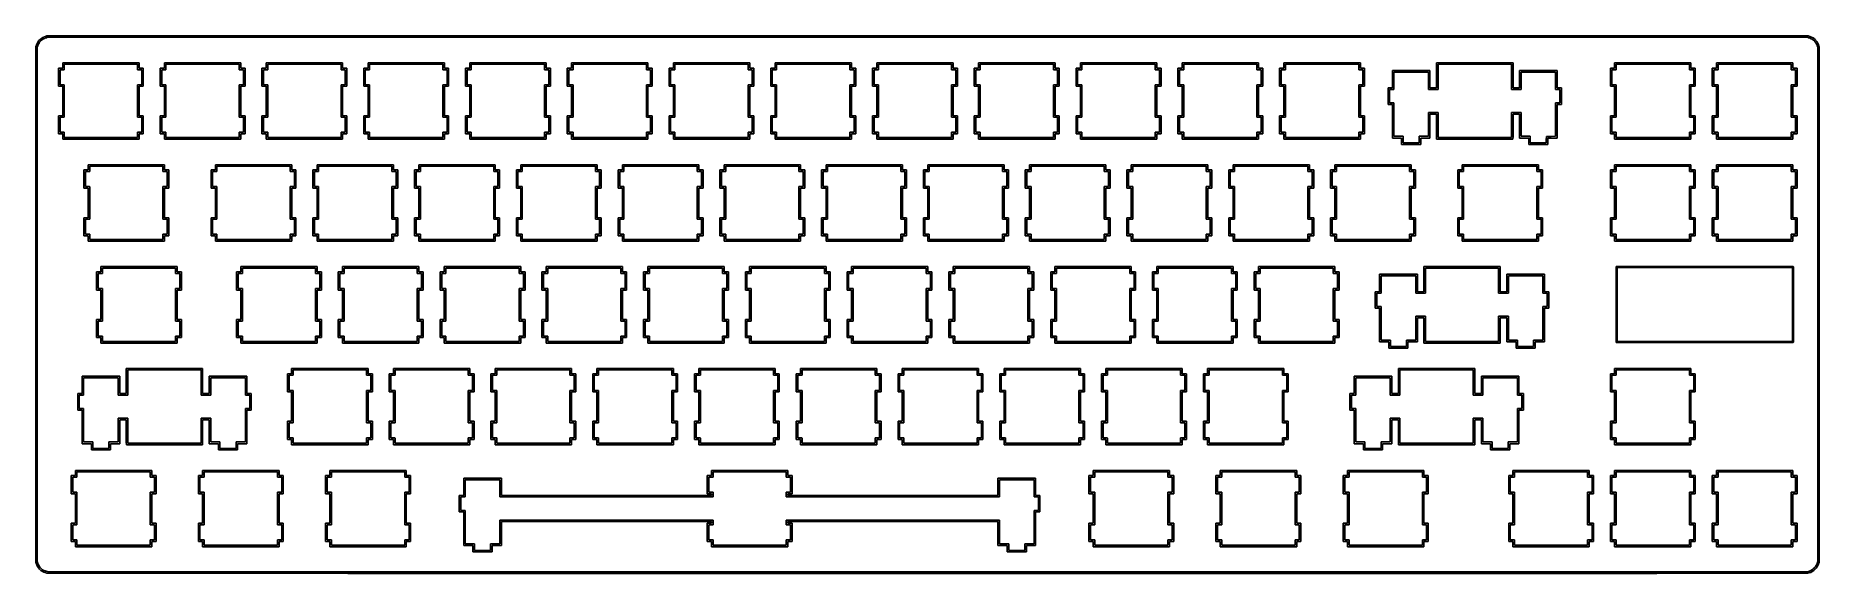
# Model space of a CAD drawing. Extents: x 1.2 to 14.4, y -4.9 to -1.
import ezdxf

# ---------------------------------------------------------------- set-up
doc = ezdxf.new("R2010")
doc.units = 0
doc.header["$MEASUREMENT"] = 0
doc.layers.add('BLACK', color=7, linetype='CONTINUOUS')

msp = doc.modelspace()

# ---------------------------------------------------------------- linework, layer by layer
at = {"layer": 'BLACK', "linetype": 'CONTINUOUS'}
for p, q in [((1.249, -1.058), (1.253, -1.046)), ((1.253, -1.046), (1.258, -1.034)), ((1.253, -1.046), (1.253, -1.046)), ((1.258, -1.034), (1.264, -1.023)), ((1.258, -1.034), (1.258, -1.034)), ((1.264, -1.049), (1.262, -1.056)), ((1.264, -1.023), (1.271, -1.013)), ((1.264, -1.023), (1.264, -1.023)), ((1.267, -1.042), (1.264, -1.049)), ((1.27, -1.036), (1.267, -1.042)), ((1.274, -1.029), (1.27, -1.036)), ((1.271, -1.013), (1.28, -1.004)), ((1.271, -1.013), (1.271, -1.013)), ((1.277, -1.024), (1.274, -1.029)), ((1.281, -1.02), (1.277, -1.024)), ((1.277, -1.024), (1.277, -1.024)), ((1.28, -1.004), (1.29, -0.996)), ((1.28, -1.004), (1.28, -1.004)), ((1.286, -1.015), (1.281, -1.02)), ((1.29, -1.01), (1.286, -1.015)), ((1.29, -0.996), (1.3, -0.989)), ((1.29, -0.996), (1.29, -0.996)), ((1.295, -1.006), (1.29, -1.01)), ((1.299, -1.003), (1.295, -1.006)), ((1.3, -1.003), (1.299, -1.003)), ((1.3, -0.989), (1.312, -0.984)), ((1.3, -0.989), (1.3, -0.989)), ((1.306, -0.999), (1.3, -1.003)), ((1.314, -0.996), (1.306, -0.999)), ((1.312, -0.984), (1.324, -0.98)), ((1.312, -0.984), (1.312, -0.984)), ((1.321, -0.993), (1.314, -0.996)), ((1.328, -0.991), (1.321, -0.993)), ((1.324, -0.98), (1.329, -0.978)), ((1.324, -0.98), (1.324, -0.98)), ((1.336, -0.988), (1.328, -0.991)), ((1.329, -0.978), (1.338, -0.977)), ((1.329, -0.978), (1.329, -0.978)), ((14.304, -0.988), (1.336, -0.988)), ((1.338, -0.977), (1.338, -0.977)), ((1.338, -0.977), (14.302, -0.977)), ((14.302, -0.977), (14.31, -0.978)), ((14.302, -0.977), (14.302, -0.977)), ((14.312, -0.991), (14.304, -0.988)), ((14.31, -0.978), (14.311, -0.978)), ((14.311, -0.978), (14.323, -0.982)), ((14.313, -0.991), (14.312, -0.991)), ((14.312, -0.991), (14.312, -0.991)), ((14.32, -0.993), (14.313, -0.991)), ((14.327, -0.996), (14.32, -0.993)), ((14.323, -0.982), (14.323, -0.982)), ((14.323, -0.982), (14.335, -0.987)), ((14.333, -0.999), (14.327, -0.996)), ((14.339, -1.003), (14.333, -0.999)), ((14.335, -0.987), (14.335, -0.987)), ((14.335, -0.987), (14.346, -0.993)), ((14.344, -1.006), (14.339, -1.003)), ((14.345, -1.006), (14.344, -1.006)), ((14.349, -1.01), (14.345, -1.006)), ((14.346, -0.993), (14.346, -0.993)), ((14.346, -0.993), (14.356, -1)), ((14.354, -1.015), (14.349, -1.01)), ((14.358, -1.019), (14.354, -1.015)), ((14.356, -1), (14.356, -1)), ((14.356, -1), (14.365, -1.009)), ((14.362, -1.024), (14.358, -1.019)), ((14.366, -1.028), (14.362, -1.024)), ((14.365, -1.009), (14.365, -1.009)), ((14.365, -1.009), (14.373, -1.018)), ((14.366, -1.029), (14.366, -1.028)), ((14.37, -1.035), (14.366, -1.029)), ((14.373, -1.042), (14.37, -1.035)), ((14.373, -1.018), (14.373, -1.018)), ((14.373, -1.018), (14.38, -1.029)), ((14.376, -1.05), (14.373, -1.042)), ((14.378, -1.057), (14.376, -1.05)), ((14.38, -1.029), (14.38, -1.029)), ((14.38, -1.029), (14.385, -1.041)), ((14.385, -1.041), (14.385, -1.041)), ((14.385, -1.041), (14.389, -1.053)), ((1.248, -1.065), (1.249, -1.058)), ((1.248, -1.067), (1.248, -1.065)), ((1.248, -4.844), (1.248, -1.067)), ((1.248, -1.067), (1.248, -1.067)), ((1.249, -1.058), (1.249, -1.058)), ((1.262, -1.056), (1.259, -1.065)), ((1.259, -1.065), (1.259, -4.846)), ((1.262, -1.056), (1.262, -1.056)), ((1.262, -1.056), (1.262, -1.056)), ((1.447, -1.215), (1.447, -1.176)), ((1.447, -1.176), (1.447, -1.176)), ((1.447, -1.176), (1.447, -1.176)), ((1.447, -1.176), (2.01, -1.176)), ((2.01, -1.176), (2.01, -1.176)), ((2.01, -1.176), (2.01, -1.215)), ((2.01, -1.176), (2.01, -1.176)), ((2.197, -1.215), (2.197, -1.176)), ((2.197, -1.176), (2.197, -1.176)), ((2.197, -1.176), (2.197, -1.176)), ((2.197, -1.176), (2.76, -1.176)), ((2.76, -1.176), (2.76, -1.176)), ((2.76, -1.176), (2.76, -1.215)), ((2.76, -1.176), (2.76, -1.176)), ((2.947, -1.215), (2.947, -1.176)), ((2.947, -1.176), (2.947, -1.176)), ((2.947, -1.176), (2.947, -1.176)), ((2.947, -1.176), (3.51, -1.176)), ((3.51, -1.176), (3.51, -1.176)), ((3.51, -1.176), (3.51, -1.215)), ((3.51, -1.176), (3.51, -1.176)), ((3.697, -1.215), (3.697, -1.176)), ((3.697, -1.176), (3.697, -1.176)), ((3.697, -1.176), (3.697, -1.176)), ((3.697, -1.176), (4.26, -1.176)), ((4.26, -1.176), (4.26, -1.176)), ((4.26, -1.176), (4.26, -1.215)), ((4.26, -1.176), (4.26, -1.176)), ((4.447, -1.215), (4.447, -1.176)), ((4.447, -1.176), (4.447, -1.176)), ((4.447, -1.176), (4.447, -1.176)), ((4.447, -1.176), (5.01, -1.176)), ((5.01, -1.176), (5.01, -1.176)), ((5.01, -1.176), (5.01, -1.215)), ((5.01, -1.176), (5.01, -1.176)), ((5.197, -1.215), (5.197, -1.176)), ((5.197, -1.176), (5.197, -1.176)), ((5.197, -1.176), (5.197, -1.176)), ((5.197, -1.176), (5.76, -1.176)), ((5.76, -1.176), (5.76, -1.176)), ((5.76, -1.176), (5.76, -1.215)), ((5.76, -1.176), (5.76, -1.176)), ((5.947, -1.215), (5.947, -1.176)), ((5.947, -1.176), (5.947, -1.176)), ((5.947, -1.176), (5.947, -1.176)), ((5.947, -1.176), (6.51, -1.176)), ((6.51, -1.176), (6.51, -1.176)), ((6.51, -1.176), (6.51, -1.215)), ((6.51, -1.176), (6.51, -1.176)), ((6.697, -1.215), (6.697, -1.176)), ((6.697, -1.176), (6.697, -1.176)), ((6.697, -1.176), (6.697, -1.176)), ((6.697, -1.176), (7.26, -1.176)), ((7.26, -1.176), (7.26, -1.176)), ((7.26, -1.176), (7.26, -1.215)), ((7.26, -1.176), (7.26, -1.176)), ((7.447, -1.215), (7.447, -1.176)), ((7.447, -1.176), (7.447, -1.176)), ((7.447, -1.176), (7.447, -1.176)), ((7.447, -1.176), (8.01, -1.176)), ((8.01, -1.176), (8.01, -1.176)), ((8.01, -1.176), (8.01, -1.215)), ((8.01, -1.176), (8.01, -1.176)), ((8.197, -1.215), (8.197, -1.176)), ((8.197, -1.176), (8.197, -1.176)), ((8.197, -1.176), (8.197, -1.176)), ((8.197, -1.176), (8.76, -1.176)), ((8.76, -1.176), (8.76, -1.176)), ((8.76, -1.176), (8.76, -1.215)), ((8.76, -1.176), (8.76, -1.176)), ((8.947, -1.215), (8.947, -1.176)), ((8.947, -1.176), (8.947, -1.176)), ((8.947, -1.176), (8.947, -1.176)), ((8.947, -1.176), (9.51, -1.176)), ((9.51, -1.176), (9.51, -1.176)), ((9.51, -1.176), (9.51, -1.215)), ((9.51, -1.176), (9.51, -1.176)), ((9.697, -1.215), (9.697, -1.176)), ((9.697, -1.176), (9.697, -1.176)), ((9.697, -1.176), (9.697, -1.176)), ((9.697, -1.176), (10.26, -1.176)), ((10.26, -1.176), (10.26, -1.176)), ((10.26, -1.176), (10.26, -1.215)), ((10.26, -1.176), (10.26, -1.176)), ((10.447, -1.215), (10.447, -1.176)), ((10.447, -1.176), (10.447, -1.176)), ((10.447, -1.176), (10.447, -1.176)), ((10.447, -1.176), (11.01, -1.176)), ((11.01, -1.176), (11.01, -1.176)), ((11.01, -1.176), (11.01, -1.215)), ((11.01, -1.176), (11.01, -1.176)), ((11.572, -1.361), (11.572, -1.176)), ((11.572, -1.176), (11.572, -1.176)), ((11.572, -1.176), (11.572, -1.176)), ((11.572, -1.176), (12.135, -1.176)), ((12.135, -1.176), (12.135, -1.176)), ((12.135, -1.176), (12.135, -1.361)), ((12.135, -1.176), (12.135, -1.176)), ((12.884, -1.215), (12.884, -1.176)), ((12.884, -1.176), (12.884, -1.176)), ((12.884, -1.176), (12.885, -1.176)), ((12.885, -1.176), (13.446, -1.176)), ((13.446, -1.176), (13.446, -1.176)), ((13.446, -1.176), (13.446, -1.215)), ((13.446, -1.176), (13.446, -1.176)), ((13.634, -1.215), (13.634, -1.176)), ((13.634, -1.176), (13.634, -1.176)), ((13.634, -1.176), (13.635, -1.176)), ((13.635, -1.176), (14.196, -1.176)), ((14.196, -1.176), (14.196, -1.176)), ((14.196, -1.176), (14.196, -1.215)), ((14.196, -1.176), (14.196, -1.176)), ((14.381, -1.065), (14.378, -1.057)), ((14.381, -4.846), (14.381, -1.065)), ((14.389, -1.053), (14.389, -1.053)), ((14.389, -1.053), (14.391, -1.058)), ((14.391, -1.058), (14.391, -1.058)), ((14.391, -1.058), (14.392, -1.067)), ((14.392, -1.067), (14.392, -1.067)), ((14.392, -1.067), (14.392, -4.844)), ((1.415, -1.348), (1.415, -1.215)), ((1.415, -1.215), (1.415, -1.215)), ((1.415, -1.215), (1.415, -1.215)), ((1.415, -1.215), (1.447, -1.215)), ((1.458, -1.227), (1.427, -1.227)), ((1.427, -1.227), (1.427, -1.337)), ((1.998, -1.187), (1.458, -1.187)), ((1.458, -1.187), (1.458, -1.227)), ((1.458, -1.227), (1.458, -1.227)), ((1.458, -1.227), (1.458, -1.227)), ((1.998, -1.227), (1.998, -1.187)), ((2.029, -1.227), (1.998, -1.227)), ((1.998, -1.227), (1.998, -1.227)), ((1.998, -1.227), (1.998, -1.227)), ((2.01, -1.215), (2.041, -1.215)), ((2.029, -1.337), (2.029, -1.227)), ((2.041, -1.215), (2.041, -1.215)), ((2.041, -1.215), (2.041, -1.215)), ((2.041, -1.215), (2.041, -1.348)), ((2.165, -1.348), (2.165, -1.215)), ((2.165, -1.215), (2.165, -1.215)), ((2.165, -1.215), (2.165, -1.215)), ((2.165, -1.215), (2.197, -1.215)), ((2.208, -1.227), (2.177, -1.227)), ((2.177, -1.227), (2.177, -1.337)), ((2.748, -1.187), (2.208, -1.187)), ((2.208, -1.187), (2.208, -1.227)), ((2.208, -1.227), (2.208, -1.227)), ((2.208, -1.227), (2.208, -1.227)), ((2.748, -1.227), (2.748, -1.187)), ((2.779, -1.227), (2.748, -1.227)), ((2.748, -1.227), (2.748, -1.227)), ((2.748, -1.227), (2.748, -1.227)), ((2.76, -1.215), (2.791, -1.215)), ((2.779, -1.337), (2.779, -1.227)), ((2.791, -1.215), (2.791, -1.215)), ((2.791, -1.215), (2.791, -1.215)), ((2.791, -1.215), (2.791, -1.348)), ((2.915, -1.348), (2.915, -1.215)), ((2.915, -1.215), (2.915, -1.215)), ((2.915, -1.215), (2.915, -1.215)), ((2.915, -1.215), (2.947, -1.215)), ((2.958, -1.227), (2.927, -1.227)), ((2.927, -1.227), (2.927, -1.337)), ((3.498, -1.187), (2.958, -1.187)), ((2.958, -1.187), (2.958, -1.227)), ((2.958, -1.227), (2.958, -1.227)), ((2.958, -1.227), (2.958, -1.227)), ((3.498, -1.227), (3.498, -1.187)), ((3.529, -1.227), (3.498, -1.227)), ((3.498, -1.227), (3.498, -1.227)), ((3.498, -1.227), (3.498, -1.227)), ((3.51, -1.215), (3.541, -1.215)), ((3.529, -1.337), (3.529, -1.227)), ((3.541, -1.215), (3.541, -1.215)), ((3.541, -1.215), (3.541, -1.215)), ((3.541, -1.215), (3.541, -1.348)), ((3.665, -1.348), (3.665, -1.215)), ((3.665, -1.215), (3.665, -1.215)), ((3.665, -1.215), (3.665, -1.215)), ((3.665, -1.215), (3.697, -1.215)), ((3.708, -1.227), (3.677, -1.227)), ((3.677, -1.227), (3.677, -1.337)), ((4.248, -1.187), (3.708, -1.187)), ((3.708, -1.187), (3.708, -1.227)), ((3.708, -1.227), (3.708, -1.227)), ((3.708, -1.227), (3.708, -1.227)), ((4.248, -1.227), (4.248, -1.187)), ((4.279, -1.227), (4.248, -1.227)), ((4.248, -1.227), (4.248, -1.227)), ((4.248, -1.227), (4.248, -1.227)), ((4.26, -1.215), (4.291, -1.215)), ((4.279, -1.337), (4.279, -1.227)), ((4.291, -1.215), (4.291, -1.215)), ((4.291, -1.215), (4.291, -1.215)), ((4.291, -1.215), (4.291, -1.348)), ((4.415, -1.348), (4.415, -1.215)), ((4.415, -1.215), (4.415, -1.215)), ((4.415, -1.215), (4.415, -1.215)), ((4.415, -1.215), (4.447, -1.215)), ((4.458, -1.227), (4.427, -1.227)), ((4.427, -1.227), (4.427, -1.337)), ((4.998, -1.187), (4.458, -1.187)), ((4.458, -1.187), (4.458, -1.227)), ((4.458, -1.227), (4.458, -1.227)), ((4.458, -1.227), (4.458, -1.227)), ((4.998, -1.227), (4.998, -1.187)), ((5.029, -1.227), (4.998, -1.227)), ((4.998, -1.227), (4.998, -1.227)), ((4.998, -1.227), (4.998, -1.227)), ((5.01, -1.215), (5.041, -1.215)), ((5.029, -1.337), (5.029, -1.227)), ((5.041, -1.215), (5.041, -1.215)), ((5.041, -1.215), (5.041, -1.216)), ((5.041, -1.216), (5.041, -1.282)), ((5.041, -1.282), (5.041, -1.348)), ((5.165, -1.348), (5.165, -1.215)), ((5.165, -1.215), (5.165, -1.215)), ((5.165, -1.215), (5.165, -1.215)), ((5.165, -1.215), (5.197, -1.215)), ((5.208, -1.227), (5.177, -1.227)), ((5.177, -1.227), (5.177, -1.337)), ((5.748, -1.187), (5.208, -1.187)), ((5.208, -1.187), (5.208, -1.227)), ((5.208, -1.227), (5.208, -1.227)), ((5.208, -1.227), (5.208, -1.227)), ((5.748, -1.227), (5.748, -1.187)), ((5.779, -1.227), (5.748, -1.227)), ((5.748, -1.227), (5.748, -1.227)), ((5.748, -1.227), (5.748, -1.227)), ((5.76, -1.215), (5.79, -1.215)), ((5.779, -1.337), (5.779, -1.227)), ((5.79, -1.215), (5.791, -1.215)), ((5.791, -1.215), (5.791, -1.215)), ((5.791, -1.215), (5.791, -1.348)), ((5.915, -1.348), (5.915, -1.215)), ((5.915, -1.215), (5.915, -1.215)), ((5.915, -1.215), (5.915, -1.215)), ((5.915, -1.215), (5.947, -1.215)), ((5.958, -1.227), (5.926, -1.227)), ((5.926, -1.227), (5.926, -1.337)), ((6.498, -1.187), (5.958, -1.187)), ((5.958, -1.187), (5.958, -1.227)), ((5.958, -1.227), (5.958, -1.227)), ((5.958, -1.227), (5.958, -1.227)), ((6.498, -1.227), (6.498, -1.187)), ((6.529, -1.227), (6.498, -1.227)), ((6.498, -1.227), (6.498, -1.227)), ((6.498, -1.227), (6.498, -1.227)), ((6.51, -1.215), (6.541, -1.215)), ((6.529, -1.337), (6.529, -1.227)), ((6.541, -1.215), (6.541, -1.215)), ((6.541, -1.215), (6.541, -1.215)), ((6.541, -1.215), (6.541, -1.348)), ((6.665, -1.348), (6.665, -1.215)), ((6.665, -1.215), (6.665, -1.215)), ((6.665, -1.215), (6.665, -1.215)), ((6.665, -1.215), (6.697, -1.215)), ((6.708, -1.227), (6.676, -1.227)), ((6.676, -1.227), (6.676, -1.337)), ((7.248, -1.187), (6.708, -1.187)), ((6.708, -1.187), (6.708, -1.227)), ((6.708, -1.227), (6.708, -1.227)), ((6.708, -1.227), (6.708, -1.227)), ((7.248, -1.227), (7.248, -1.187)), ((7.279, -1.227), (7.248, -1.227)), ((7.248, -1.227), (7.248, -1.227)), ((7.248, -1.227), (7.248, -1.227)), ((7.26, -1.215), (7.291, -1.215)), ((7.279, -1.337), (7.279, -1.227)), ((7.291, -1.215), (7.291, -1.215)), ((7.291, -1.215), (7.291, -1.216)), ((7.291, -1.216), (7.291, -1.282)), ((7.291, -1.282), (7.291, -1.348)), ((7.415, -1.348), (7.415, -1.215)), ((7.415, -1.215), (7.415, -1.215)), ((7.415, -1.215), (7.415, -1.215)), ((7.415, -1.215), (7.447, -1.215)), ((7.458, -1.227), (7.426, -1.227)), ((7.426, -1.227), (7.426, -1.337)), ((7.998, -1.187), (7.458, -1.187)), ((7.458, -1.187), (7.458, -1.227)), ((7.458, -1.227), (7.458, -1.227)), ((7.458, -1.227), (7.458, -1.227)), ((7.998, -1.227), (7.998, -1.187)), ((8.029, -1.227), (7.998, -1.227)), ((7.998, -1.227), (7.998, -1.227)), ((7.998, -1.227), (7.998, -1.227)), ((8.01, -1.215), (8.04, -1.215)), ((8.029, -1.337), (8.029, -1.227)), ((8.04, -1.215), (8.041, -1.215)), ((8.041, -1.215), (8.041, -1.215)), ((8.041, -1.215), (8.041, -1.348)), ((8.165, -1.348), (8.165, -1.215)), ((8.165, -1.215), (8.165, -1.215)), ((8.165, -1.215), (8.165, -1.215)), ((8.165, -1.215), (8.197, -1.215)), ((8.208, -1.227), (8.176, -1.227)), ((8.176, -1.227), (8.176, -1.337)), ((8.748, -1.187), (8.208, -1.187)), ((8.208, -1.187), (8.208, -1.227)), ((8.208, -1.227), (8.208, -1.227)), ((8.208, -1.227), (8.208, -1.227)), ((8.748, -1.227), (8.748, -1.187)), ((8.779, -1.227), (8.748, -1.227)), ((8.748, -1.227), (8.748, -1.227)), ((8.748, -1.227), (8.748, -1.227)), ((8.76, -1.215), (8.79, -1.215)), ((8.779, -1.337), (8.779, -1.227)), ((8.79, -1.215), (8.791, -1.215)), ((8.791, -1.215), (8.791, -1.215)), ((8.791, -1.215), (8.791, -1.348)), ((8.915, -1.348), (8.915, -1.215)), ((8.915, -1.215), (8.915, -1.215)), ((8.915, -1.215), (8.915, -1.215)), ((8.915, -1.215), (8.947, -1.215)), ((8.958, -1.227), (8.926, -1.227)), ((8.926, -1.227), (8.926, -1.337)), ((9.498, -1.187), (8.958, -1.187)), ((8.958, -1.187), (8.958, -1.227)), ((8.958, -1.227), (8.958, -1.227)), ((8.958, -1.227), (8.958, -1.227)), ((9.498, -1.227), (9.498, -1.187)), ((9.529, -1.227), (9.498, -1.227)), ((9.498, -1.227), (9.498, -1.227)), ((9.498, -1.227), (9.498, -1.227)), ((9.51, -1.215), (9.54, -1.215)), ((9.529, -1.337), (9.529, -1.227)), ((9.54, -1.215), (9.541, -1.215)), ((9.541, -1.215), (9.541, -1.215)), ((9.541, -1.215), (9.541, -1.348)), ((9.665, -1.348), (9.665, -1.215)), ((9.665, -1.215), (9.665, -1.215)), ((9.665, -1.215), (9.665, -1.215)), ((9.665, -1.215), (9.697, -1.215)), ((9.708, -1.227), (9.676, -1.227)), ((9.676, -1.227), (9.676, -1.337)), ((10.248, -1.187), (9.708, -1.187)), ((9.708, -1.187), (9.708, -1.227)), ((9.708, -1.227), (9.708, -1.227)), ((9.708, -1.227), (9.708, -1.227)), ((10.248, -1.227), (10.248, -1.187)), ((10.279, -1.227), (10.248, -1.227)), ((10.248, -1.227), (10.248, -1.227)), ((10.248, -1.227), (10.248, -1.227)), ((10.26, -1.215), (10.29, -1.215)), ((10.279, -1.337), (10.279, -1.227)), ((10.29, -1.215), (10.291, -1.215)), ((10.291, -1.215), (10.291, -1.215)), ((10.291, -1.215), (10.291, -1.348)), ((10.415, -1.348), (10.415, -1.215)), ((10.415, -1.215), (10.415, -1.215)), ((10.415, -1.215), (10.415, -1.215)), ((10.415, -1.215), (10.447, -1.215)), ((10.458, -1.227), (10.426, -1.227)), ((10.426, -1.227), (10.426, -1.337)), ((10.998, -1.187), (10.458, -1.187)), ((10.458, -1.187), (10.458, -1.227)), ((10.458, -1.227), (10.458, -1.227)), ((10.458, -1.227), (10.458, -1.227)), ((10.998, -1.227), (10.998, -1.187)), ((11.029, -1.227), (10.998, -1.227)), ((10.998, -1.227), (10.998, -1.227)), ((10.998, -1.227), (10.998, -1.227)), ((11.01, -1.215), (11.04, -1.215)), ((11.029, -1.337), (11.029, -1.227)), ((11.04, -1.215), (11.041, -1.215)), ((11.041, -1.215), (11.041, -1.215)), ((11.041, -1.215), (11.041, -1.348)), ((11.246, -1.361), (11.246, -1.233)), ((11.246, -1.233), (11.246, -1.233)), ((11.246, -1.233), (11.246, -1.233)), ((11.246, -1.233), (11.523, -1.233)), ((11.512, -1.245), (11.257, -1.245)), ((11.257, -1.245), (11.257, -1.373)), ((11.512, -1.373), (11.512, -1.245)), ((11.523, -1.233), (11.523, -1.233)), ((11.523, -1.233), (11.523, -1.233)), ((11.523, -1.233), (11.523, -1.361)), ((12.123, -1.187), (11.583, -1.187)), ((11.583, -1.187), (11.583, -1.373)), ((12.123, -1.373), (12.123, -1.187)), ((12.183, -1.361), (12.183, -1.233)), ((12.183, -1.233), (12.183, -1.233)), ((12.183, -1.233), (12.183, -1.233)), ((12.183, -1.233), (12.46, -1.233)), ((12.195, -1.309), (12.194, -1.372)), ((12.449, -1.245), (12.195, -1.245)), ((12.195, -1.245), (12.195, -1.309)), ((12.449, -1.373), (12.449, -1.245)), ((12.46, -1.233), (12.46, -1.233)), ((12.46, -1.233), (12.46, -1.233)), ((12.46, -1.233), (12.46, -1.361)), ((12.853, -1.348), (12.853, -1.215)), ((12.853, -1.215), (12.853, -1.215)), ((12.853, -1.215), (12.853, -1.215)), ((12.853, -1.215), (12.884, -1.215)), ((12.895, -1.227), (12.864, -1.227)), ((12.864, -1.227), (12.864, -1.337)), ((12.896, -1.227), (12.895, -1.227)), ((13.435, -1.187), (12.896, -1.187)), ((12.896, -1.187), (12.896, -1.227)), ((12.896, -1.227), (12.896, -1.227)), ((13.435, -1.227), (13.435, -1.187)), ((13.467, -1.227), (13.435, -1.227)), ((13.435, -1.227), (13.435, -1.227)), ((13.435, -1.227), (13.435, -1.227)), ((13.446, -1.215), (13.478, -1.215)), ((13.467, -1.337), (13.467, -1.227)), ((13.478, -1.215), (13.478, -1.215)), ((13.478, -1.215), (13.478, -1.215)), ((13.478, -1.215), (13.478, -1.348)), ((13.603, -1.348), (13.603, -1.215)), ((13.603, -1.215), (13.603, -1.215)), ((13.603, -1.215), (13.603, -1.215)), ((13.603, -1.215), (13.634, -1.215)), ((13.645, -1.227), (13.614, -1.227)), ((13.614, -1.227), (13.614, -1.337)), ((13.646, -1.227), (13.645, -1.227)), ((14.185, -1.187), (13.646, -1.187)), ((13.646, -1.187), (13.646, -1.227)), ((13.646, -1.227), (13.646, -1.227)), ((14.185, -1.227), (14.185, -1.187)), ((14.217, -1.227), (14.185, -1.227)), ((14.185, -1.227), (14.185, -1.227)), ((14.185, -1.227), (14.185, -1.227)), ((14.196, -1.215), (14.228, -1.215)), ((14.217, -1.337), (14.217, -1.227)), ((14.228, -1.215), (14.228, -1.215)), ((14.228, -1.215), (14.228, -1.215)), ((14.228, -1.215), (14.228, -1.348)), ((1.415, -1.349), (1.415, -1.348)), ((1.447, -1.349), (1.415, -1.349)), ((1.415, -1.349), (1.415, -1.349)), ((1.427, -1.337), (1.458, -1.337)), ((1.447, -1.566), (1.447, -1.349)), ((1.458, -1.337), (1.458, -1.338)), ((1.458, -1.338), (1.458, -1.338)), ((1.458, -1.338), (1.458, -1.577)), ((1.998, -1.338), (1.998, -1.337)), ((1.998, -1.337), (2.029, -1.337)), ((1.998, -1.577), (1.998, -1.338)), ((1.998, -1.338), (1.998, -1.338)), ((2.041, -1.349), (2.01, -1.349)), ((2.01, -1.349), (2.01, -1.566)), ((2.041, -1.348), (2.041, -1.349)), ((2.041, -1.349), (2.041, -1.349)), ((2.165, -1.349), (2.165, -1.348)), ((2.197, -1.349), (2.165, -1.349)), ((2.165, -1.349), (2.165, -1.349)), ((2.177, -1.337), (2.208, -1.337)), ((2.197, -1.566), (2.197, -1.349)), ((2.208, -1.337), (2.208, -1.338)), ((2.208, -1.338), (2.208, -1.338)), ((2.208, -1.338), (2.208, -1.577)), ((2.748, -1.338), (2.748, -1.337)), ((2.748, -1.337), (2.779, -1.337)), ((2.748, -1.577), (2.748, -1.338)), ((2.748, -1.338), (2.748, -1.338)), ((2.791, -1.349), (2.76, -1.349)), ((2.76, -1.349), (2.76, -1.566)), ((2.791, -1.348), (2.791, -1.349)), ((2.791, -1.349), (2.791, -1.349)), ((2.915, -1.349), (2.915, -1.348)), ((2.947, -1.349), (2.915, -1.349)), ((2.915, -1.349), (2.915, -1.349)), ((2.927, -1.337), (2.958, -1.337)), ((2.947, -1.566), (2.947, -1.349)), ((2.958, -1.337), (2.958, -1.338)), ((2.958, -1.338), (2.958, -1.338)), ((2.958, -1.338), (2.958, -1.577)), ((3.498, -1.338), (3.498, -1.337)), ((3.498, -1.337), (3.529, -1.337)), ((3.498, -1.577), (3.498, -1.338)), ((3.498, -1.338), (3.498, -1.338)), ((3.541, -1.349), (3.51, -1.349)), ((3.51, -1.349), (3.51, -1.566)), ((3.541, -1.348), (3.541, -1.349)), ((3.541, -1.349), (3.541, -1.349)), ((3.665, -1.349), (3.665, -1.348)), ((3.697, -1.349), (3.665, -1.349)), ((3.665, -1.349), (3.665, -1.349)), ((3.677, -1.337), (3.708, -1.337)), ((3.697, -1.566), (3.697, -1.349)), ((3.708, -1.337), (3.708, -1.338)), ((3.708, -1.338), (3.708, -1.338)), ((3.708, -1.338), (3.708, -1.577)), ((4.248, -1.338), (4.248, -1.337)), ((4.248, -1.337), (4.279, -1.337)), ((4.248, -1.577), (4.248, -1.338)), ((4.248, -1.338), (4.248, -1.338)), ((4.291, -1.349), (4.26, -1.349)), ((4.26, -1.349), (4.26, -1.566)), ((4.291, -1.348), (4.291, -1.349)), ((4.291, -1.349), (4.291, -1.349)), ((4.415, -1.349), (4.415, -1.348)), ((4.447, -1.349), (4.415, -1.349)), ((4.415, -1.349), (4.415, -1.349)), ((4.427, -1.337), (4.458, -1.337)), ((4.447, -1.566), (4.447, -1.349)), ((4.458, -1.337), (4.458, -1.338)), ((4.458, -1.338), (4.458, -1.338)), ((4.458, -1.338), (4.458, -1.577)), ((4.998, -1.338), (4.998, -1.337)), ((4.998, -1.337), (5.029, -1.337)), ((4.998, -1.577), (4.998, -1.338)), ((4.998, -1.338), (4.998, -1.338)), ((5.041, -1.349), (5.01, -1.349)), ((5.01, -1.349), (5.01, -1.566)), ((5.041, -1.348), (5.041, -1.349)), ((5.041, -1.349), (5.041, -1.349)), ((5.165, -1.349), (5.165, -1.348)), ((5.197, -1.349), (5.165, -1.349)), ((5.165, -1.349), (5.165, -1.349)), ((5.177, -1.337), (5.208, -1.337)), ((5.197, -1.566), (5.197, -1.349)), ((5.208, -1.337), (5.208, -1.338)), ((5.208, -1.338), (5.208, -1.338)), ((5.208, -1.338), (5.208, -1.577)), ((5.748, -1.338), (5.748, -1.337)), ((5.748, -1.337), (5.779, -1.337)), ((5.748, -1.577), (5.748, -1.338)), ((5.748, -1.338), (5.748, -1.338)), ((5.79, -1.349), (5.76, -1.349)), ((5.76, -1.349), (5.76, -1.566)), ((5.791, -1.349), (5.79, -1.349)), ((5.791, -1.348), (5.791, -1.349)), ((5.915, -1.349), (5.915, -1.348)), ((5.947, -1.349), (5.915, -1.349)), ((5.915, -1.349), (5.915, -1.349)), ((5.926, -1.337), (5.958, -1.337)), ((5.947, -1.566), (5.947, -1.349)), ((5.958, -1.337), (5.958, -1.338)), ((5.958, -1.338), (5.958, -1.338)), ((5.958, -1.338), (5.958, -1.577)), ((6.498, -1.338), (6.498, -1.337)), ((6.498, -1.337), (6.529, -1.337)), ((6.498, -1.577), (6.498, -1.338)), ((6.498, -1.338), (6.498, -1.338)), ((6.541, -1.349), (6.51, -1.349)), ((6.51, -1.349), (6.51, -1.566)), ((6.541, -1.348), (6.541, -1.349)), ((6.541, -1.349), (6.541, -1.349)), ((6.665, -1.349), (6.665, -1.348)), ((6.697, -1.349), (6.665, -1.349)), ((6.665, -1.349), (6.665, -1.349)), ((6.676, -1.337), (6.708, -1.337)), ((6.697, -1.566), (6.697, -1.349)), ((6.708, -1.337), (6.708, -1.338)), ((6.708, -1.338), (6.708, -1.338)), ((6.708, -1.338), (6.708, -1.577)), ((7.248, -1.338), (7.248, -1.337)), ((7.248, -1.337), (7.279, -1.337)), ((7.248, -1.577), (7.248, -1.338)), ((7.248, -1.338), (7.248, -1.338)), ((7.291, -1.349), (7.26, -1.349)), ((7.26, -1.349), (7.26, -1.566)), ((7.291, -1.348), (7.291, -1.349)), ((7.291, -1.349), (7.291, -1.349)), ((7.415, -1.349), (7.415, -1.348)), ((7.447, -1.349), (7.415, -1.349)), ((7.415, -1.349), (7.415, -1.349)), ((7.426, -1.337), (7.458, -1.337)), ((7.447, -1.566), (7.447, -1.349)), ((7.458, -1.337), (7.458, -1.338)), ((7.458, -1.338), (7.458, -1.338)), ((7.458, -1.338), (7.458, -1.577)), ((7.998, -1.338), (7.998, -1.337)), ((7.998, -1.337), (8.029, -1.337)), ((7.998, -1.577), (7.998, -1.338)), ((7.998, -1.338), (7.998, -1.338)), ((8.04, -1.349), (8.01, -1.349)), ((8.01, -1.349), (8.01, -1.566)), ((8.041, -1.349), (8.04, -1.349)), ((8.041, -1.348), (8.041, -1.349)), ((8.165, -1.349), (8.165, -1.348)), ((8.197, -1.349), (8.165, -1.349)), ((8.165, -1.349), (8.165, -1.349)), ((8.176, -1.337), (8.208, -1.337)), ((8.197, -1.566), (8.197, -1.349)), ((8.208, -1.337), (8.208, -1.338)), ((8.208, -1.338), (8.208, -1.338)), ((8.208, -1.338), (8.208, -1.577)), ((8.748, -1.338), (8.748, -1.337)), ((8.748, -1.337), (8.779, -1.337)), ((8.748, -1.577), (8.748, -1.338)), ((8.748, -1.338), (8.748, -1.338)), ((8.79, -1.349), (8.76, -1.349)), ((8.76, -1.349), (8.76, -1.566)), ((8.791, -1.349), (8.79, -1.349)), ((8.791, -1.348), (8.791, -1.349)), ((8.915, -1.349), (8.915, -1.348)), ((8.947, -1.349), (8.915, -1.349)), ((8.915, -1.349), (8.915, -1.349)), ((8.926, -1.337), (8.958, -1.337)), ((8.947, -1.566), (8.947, -1.349)), ((8.958, -1.337), (8.958, -1.338)), ((8.958, -1.338), (8.958, -1.338)), ((8.958, -1.338), (8.958, -1.577)), ((9.498, -1.338), (9.498, -1.337)), ((9.498, -1.337), (9.529, -1.337)), ((9.498, -1.577), (9.498, -1.338)), ((9.498, -1.338), (9.498, -1.338)), ((9.54, -1.349), (9.51, -1.349)), ((9.51, -1.349), (9.51, -1.566)), ((9.541, -1.349), (9.54, -1.349)), ((9.541, -1.348), (9.541, -1.349)), ((9.665, -1.349), (9.665, -1.348)), ((9.697, -1.349), (9.665, -1.349)), ((9.665, -1.349), (9.665, -1.349)), ((9.676, -1.337), (9.708, -1.337)), ((9.697, -1.566), (9.697, -1.349)), ((9.708, -1.337), (9.708, -1.338)), ((9.708, -1.338), (9.708, -1.338)), ((9.708, -1.338), (9.708, -1.577)), ((10.248, -1.338), (10.248, -1.337)), ((10.248, -1.337), (10.279, -1.337)), ((10.248, -1.577), (10.248, -1.338)), ((10.248, -1.338), (10.248, -1.338)), ((10.29, -1.349), (10.26, -1.349)), ((10.26, -1.349), (10.26, -1.566)), ((10.291, -1.349), (10.29, -1.349)), ((10.291, -1.348), (10.291, -1.349)), ((10.415, -1.349), (10.415, -1.348)), ((10.447, -1.349), (10.415, -1.349)), ((10.415, -1.349), (10.415, -1.349)), ((10.426, -1.337), (10.458, -1.337)), ((10.447, -1.566), (10.447, -1.349)), ((10.458, -1.337), (10.458, -1.338)), ((10.458, -1.338), (10.458, -1.338)), ((10.458, -1.338), (10.458, -1.577)), ((10.998, -1.338), (10.998, -1.337)), ((10.998, -1.337), (11.029, -1.337)), ((10.998, -1.577), (10.998, -1.338)), ((10.998, -1.338), (10.998, -1.338)), ((11.04, -1.349), (11.01, -1.349)), ((11.01, -1.349), (11.01, -1.566)), ((11.041, -1.349), (11.04, -1.349)), ((11.041, -1.348), (11.041, -1.349)), ((11.214, -1.483), (11.214, -1.361)), ((11.214, -1.361), (11.214, -1.361)), ((11.214, -1.361), (11.214, -1.361)), ((11.214, -1.361), (11.246, -1.361)), ((11.257, -1.373), (11.225, -1.373)), ((11.225, -1.373), (11.225, -1.471)), ((11.257, -1.373), (11.257, -1.373)), ((11.257, -1.373), (11.257, -1.373)), ((11.583, -1.373), (11.512, -1.373)), ((11.512, -1.373), (11.512, -1.373)), ((11.512, -1.373), (11.512, -1.373)), ((11.523, -1.361), (11.572, -1.361)), ((11.583, -1.373), (11.583, -1.373)), ((11.583, -1.373), (11.583, -1.373)), ((12.194, -1.372), (12.123, -1.373)), ((12.123, -1.373), (12.123, -1.373)), ((12.123, -1.373), (12.123, -1.373)), ((12.135, -1.361), (12.183, -1.361)), ((12.194, -1.372), (12.194, -1.372)), ((12.194, -1.372), (12.194, -1.372)), ((12.481, -1.373), (12.449, -1.373)), ((12.449, -1.373), (12.449, -1.373)), ((12.449, -1.373), (12.449, -1.373)), ((12.46, -1.361), (12.492, -1.361)), ((12.481, -1.471), (12.481, -1.373)), ((12.492, -1.361), (12.492, -1.361)), ((12.492, -1.361), (12.492, -1.361)), ((12.492, -1.361), (12.492, -1.483)), ((12.853, -1.349), (12.853, -1.348)), ((12.884, -1.349), (12.853, -1.349)), ((12.853, -1.349), (12.853, -1.349)), ((12.864, -1.337), (12.895, -1.337)), ((12.884, -1.566), (12.884, -1.349)), ((12.895, -1.337), (12.896, -1.338)), ((12.896, -1.338), (12.896, -1.338)), ((12.896, -1.338), (12.896, -1.577)), ((13.435, -1.338), (13.435, -1.337)), ((13.435, -1.337), (13.467, -1.337)), ((13.435, -1.577), (13.435, -1.338)), ((13.435, -1.338), (13.435, -1.338)), ((13.478, -1.349), (13.446, -1.349)), ((13.446, -1.349), (13.446, -1.566)), ((13.478, -1.348), (13.478, -1.349)), ((13.478, -1.349), (13.478, -1.349)), ((13.603, -1.349), (13.603, -1.348)), ((13.634, -1.349), (13.603, -1.349)), ((13.603, -1.349), (13.603, -1.349)), ((13.614, -1.337), (13.645, -1.337)), ((13.634, -1.566), (13.634, -1.349)), ((13.645, -1.337), (13.646, -1.338)), ((13.646, -1.338), (13.646, -1.338)), ((13.646, -1.338), (13.646, -1.577)), ((14.185, -1.338), (14.185, -1.337)), ((14.185, -1.337), (14.217, -1.337)), ((14.185, -1.577), (14.185, -1.338)), ((14.185, -1.338), (14.185, -1.338)), ((14.228, -1.349), (14.196, -1.349)), ((14.196, -1.349), (14.196, -1.566)), ((14.228, -1.348), (14.228, -1.349)), ((14.228, -1.349), (14.228, -1.349)), ((1.415, -1.699), (1.415, -1.566)), ((1.415, -1.566), (1.415, -1.566)), ((1.415, -1.566), (1.415, -1.566)), ((1.415, -1.566), (1.447, -1.566)), ((1.458, -1.577), (1.427, -1.577)), ((1.427, -1.577), (1.427, -1.687)), ((1.458, -1.577), (1.458, -1.577)), ((1.458, -1.577), (1.458, -1.577)), ((2.029, -1.577), (1.998, -1.577)), ((1.998, -1.577), (1.998, -1.577)), ((1.998, -1.577), (1.998, -1.577)), ((2.01, -1.566), (2.041, -1.566)), ((2.029, -1.687), (2.029, -1.577)), ((2.041, -1.566), (2.041, -1.566)), ((2.041, -1.566), (2.041, -1.566)), ((2.041, -1.566), (2.041, -1.699)), ((2.165, -1.699), (2.165, -1.566)), ((2.165, -1.566), (2.165, -1.566)), ((2.165, -1.566), (2.165, -1.566)), ((2.165, -1.566), (2.197, -1.566)), ((2.208, -1.577), (2.177, -1.577)), ((2.177, -1.577), (2.177, -1.687)), ((2.208, -1.577), (2.208, -1.577)), ((2.208, -1.577), (2.208, -1.577)), ((2.779, -1.577), (2.748, -1.577)), ((2.748, -1.577), (2.748, -1.577)), ((2.748, -1.577), (2.748, -1.577)), ((2.76, -1.566), (2.791, -1.566)), ((2.779, -1.687), (2.779, -1.577)), ((2.791, -1.566), (2.791, -1.566)), ((2.791, -1.566), (2.791, -1.566)), ((2.791, -1.566), (2.791, -1.699)), ((2.915, -1.699), (2.915, -1.566)), ((2.915, -1.566), (2.915, -1.566)), ((2.915, -1.566), (2.915, -1.566)), ((2.915, -1.566), (2.947, -1.566)), ((2.958, -1.577), (2.927, -1.577)), ((2.927, -1.577), (2.927, -1.687)), ((2.958, -1.577), (2.958, -1.577)), ((2.958, -1.577), (2.958, -1.577)), ((3.529, -1.577), (3.498, -1.577)), ((3.498, -1.577), (3.498, -1.577)), ((3.498, -1.577), (3.498, -1.577)), ((3.51, -1.566), (3.541, -1.566)), ((3.529, -1.687), (3.529, -1.577)), ((3.541, -1.566), (3.541, -1.566)), ((3.541, -1.566), (3.541, -1.566)), ((3.541, -1.566), (3.541, -1.699)), ((3.665, -1.699), (3.665, -1.566)), ((3.665, -1.566), (3.665, -1.566)), ((3.665, -1.566), (3.665, -1.566)), ((3.665, -1.566), (3.697, -1.566)), ((3.708, -1.577), (3.677, -1.577)), ((3.677, -1.577), (3.677, -1.687)), ((3.708, -1.577), (3.708, -1.577)), ((3.708, -1.577), (3.708, -1.577)), ((4.279, -1.577), (4.248, -1.577)), ((4.248, -1.577), (4.248, -1.577)), ((4.248, -1.577), (4.248, -1.577)), ((4.26, -1.566), (4.291, -1.566)), ((4.279, -1.687), (4.279, -1.577)), ((4.291, -1.566), (4.291, -1.566)), ((4.291, -1.566), (4.291, -1.566)), ((4.291, -1.566), (4.291, -1.699)), ((4.415, -1.699), (4.415, -1.566)), ((4.415, -1.566), (4.415, -1.566)), ((4.415, -1.566), (4.415, -1.566)), ((4.415, -1.566), (4.447, -1.566)), ((4.458, -1.577), (4.427, -1.577)), ((4.427, -1.577), (4.427, -1.687)), ((4.458, -1.577), (4.458, -1.577)), ((4.458, -1.577), (4.458, -1.577)), ((5.029, -1.577), (4.998, -1.577)), ((4.998, -1.577), (4.998, -1.577)), ((4.998, -1.577), (4.998, -1.577)), ((5.01, -1.566), (5.041, -1.566)), ((5.029, -1.687), (5.029, -1.577)), ((5.041, -1.566), (5.041, -1.566)), ((5.041, -1.566), (5.041, -1.566)), ((5.041, -1.566), (5.041, -1.566)), ((5.041, -1.566), (5.041, -1.632)), ((5.165, -1.699), (5.165, -1.566)), ((5.165, -1.566), (5.165, -1.566)), ((5.165, -1.566), (5.165, -1.566)), ((5.165, -1.566), (5.197, -1.566)), ((5.208, -1.577), (5.177, -1.577)), ((5.177, -1.577), (5.177, -1.687)), ((5.208, -1.577), (5.208, -1.577)), ((5.208, -1.577), (5.208, -1.577)), ((5.779, -1.577), (5.748, -1.577)), ((5.748, -1.577), (5.748, -1.577)), ((5.748, -1.577), (5.748, -1.577)), ((5.76, -1.566), (5.79, -1.566)), ((5.779, -1.687), (5.779, -1.577)), ((5.79, -1.566), (5.791, -1.566)), ((5.791, -1.566), (5.791, -1.566)), ((5.791, -1.566), (5.791, -1.699)), ((5.915, -1.699), (5.915, -1.566)), ((5.915, -1.566), (5.915, -1.566)), ((5.915, -1.566), (5.915, -1.566)), ((5.915, -1.566), (5.947, -1.566)), ((5.958, -1.577), (5.926, -1.577)), ((5.926, -1.577), (5.926, -1.687)), ((5.958, -1.577), (5.958, -1.577)), ((5.958, -1.577), (5.958, -1.577)), ((6.529, -1.577), (6.498, -1.577)), ((6.498, -1.577), (6.498, -1.577)), ((6.498, -1.577), (6.498, -1.577)), ((6.51, -1.566), (6.541, -1.566)), ((6.529, -1.687), (6.529, -1.577)), ((6.541, -1.566), (6.541, -1.566)), ((6.541, -1.566), (6.541, -1.566)), ((6.541, -1.566), (6.541, -1.566)), ((6.541, -1.566), (6.541, -1.632)), ((6.665, -1.699), (6.665, -1.566)), ((6.665, -1.566), (6.665, -1.566)), ((6.665, -1.566), (6.665, -1.566)), ((6.665, -1.566), (6.697, -1.566)), ((6.708, -1.577), (6.676, -1.577)), ((6.676, -1.577), (6.676, -1.687)), ((6.708, -1.577), (6.708, -1.577)), ((6.708, -1.577), (6.708, -1.577)), ((7.279, -1.577), (7.248, -1.577)), ((7.248, -1.577), (7.248, -1.577)), ((7.248, -1.577), (7.248, -1.577)), ((7.26, -1.566), (7.291, -1.566)), ((7.279, -1.687), (7.279, -1.577)), ((7.291, -1.566), (7.291, -1.566)), ((7.291, -1.566), (7.291, -1.566)), ((7.291, -1.566), (7.291, -1.566)), ((7.291, -1.566), (7.291, -1.632)), ((7.415, -1.699), (7.415, -1.566)), ((7.415, -1.566), (7.415, -1.566)), ((7.415, -1.566), (7.415, -1.566)), ((7.415, -1.566), (7.447, -1.566)), ((7.458, -1.577), (7.426, -1.577)), ((7.426, -1.577), (7.426, -1.687)), ((7.458, -1.577), (7.458, -1.577)), ((7.458, -1.577), (7.458, -1.577)), ((8.029, -1.577), (7.998, -1.577)), ((7.998, -1.577), (7.998, -1.577)), ((7.998, -1.577), (7.998, -1.577)), ((8.01, -1.566), (8.04, -1.566)), ((8.029, -1.687), (8.029, -1.577)), ((8.04, -1.566), (8.041, -1.566)), ((8.041, -1.566), (8.041, -1.566)), ((8.041, -1.566), (8.041, -1.699)), ((8.165, -1.699), (8.165, -1.566)), ((8.165, -1.566), (8.165, -1.566)), ((8.165, -1.566), (8.165, -1.566)), ((8.165, -1.566), (8.197, -1.566)), ((8.208, -1.577), (8.176, -1.577)), ((8.176, -1.577), (8.176, -1.687)), ((8.208, -1.577), (8.208, -1.577)), ((8.208, -1.577), (8.208, -1.577)), ((8.779, -1.577), (8.748, -1.577)), ((8.748, -1.577), (8.748, -1.577)), ((8.748, -1.577), (8.748, -1.577)), ((8.76, -1.566), (8.79, -1.566)), ((8.779, -1.687), (8.779, -1.577)), ((8.79, -1.566), (8.791, -1.566)), ((8.791, -1.566), (8.791, -1.566)), ((8.791, -1.566), (8.791, -1.699)), ((8.915, -1.699), (8.915, -1.566)), ((8.915, -1.566), (8.915, -1.566)), ((8.915, -1.566), (8.915, -1.566)), ((8.915, -1.566), (8.947, -1.566)), ((8.958, -1.577), (8.926, -1.577)), ((8.926, -1.577), (8.926, -1.687)), ((8.958, -1.577), (8.958, -1.577)), ((8.958, -1.577), (8.958, -1.577)), ((9.529, -1.577), (9.498, -1.577)), ((9.498, -1.577), (9.498, -1.577)), ((9.498, -1.577), (9.498, -1.577)), ((9.51, -1.566), (9.54, -1.566)), ((9.529, -1.687), (9.529, -1.577)), ((9.54, -1.566), (9.541, -1.566)), ((9.541, -1.566), (9.541, -1.566)), ((9.541, -1.566), (9.541, -1.699)), ((9.665, -1.699), (9.665, -1.566)), ((9.665, -1.566), (9.665, -1.566)), ((9.665, -1.566), (9.665, -1.566)), ((9.665, -1.566), (9.697, -1.566)), ((9.708, -1.577), (9.676, -1.577)), ((9.676, -1.577), (9.676, -1.687)), ((9.708, -1.577), (9.708, -1.577)), ((9.708, -1.577), (9.708, -1.577)), ((10.279, -1.577), (10.248, -1.577)), ((10.248, -1.577), (10.248, -1.577)), ((10.248, -1.577), (10.248, -1.577)), ((10.26, -1.566), (10.29, -1.566)), ((10.279, -1.687), (10.279, -1.577)), ((10.29, -1.566), (10.291, -1.566)), ((10.291, -1.566), (10.291, -1.566)), ((10.291, -1.566), (10.291, -1.699)), ((10.415, -1.699), (10.415, -1.566)), ((10.415, -1.566), (10.415, -1.566)), ((10.415, -1.566), (10.415, -1.566)), ((10.415, -1.566), (10.447, -1.566)), ((10.458, -1.577), (10.426, -1.577)), ((10.426, -1.577), (10.426, -1.687)), ((10.458, -1.577), (10.458, -1.577)), ((10.458, -1.577), (10.458, -1.577)), ((11.029, -1.577), (10.998, -1.577)), ((10.998, -1.577), (10.998, -1.577)), ((10.998, -1.577), (10.998, -1.577)), ((11.01, -1.566), (11.04, -1.566)), ((11.029, -1.687), (11.029, -1.577)), ((11.04, -1.566), (11.041, -1.566)), ((11.041, -1.566), (11.041, -1.566)), ((11.041, -1.566), (11.041, -1.699)), ((11.246, -1.483), (11.214, -1.483)), ((11.214, -1.483), (11.214, -1.483)), ((11.214, -1.483), (11.214, -1.483)), ((11.225, -1.471), (11.257, -1.471)), ((11.246, -1.729), (11.246, -1.483)), ((11.257, -1.471), (11.257, -1.471)), ((11.257, -1.471), (11.257, -1.471)), ((11.257, -1.471), (11.257, -1.717)), ((11.512, -1.717), (11.512, -1.542)), ((11.512, -1.542), (11.512, -1.542)), ((11.512, -1.542), (11.512, -1.542)), ((11.512, -1.542), (11.583, -1.542)), ((11.572, -1.554), (11.523, -1.554)), ((11.523, -1.554), (11.523, -1.729)), ((11.572, -1.738), (11.572, -1.554)), ((11.583, -1.542), (11.583, -1.542)), ((11.583, -1.542), (11.583, -1.542)), ((11.583, -1.542), (11.583, -1.727)), ((12.123, -1.727), (12.123, -1.542)), ((12.123, -1.542), (12.123, -1.542)), ((12.123, -1.542), (12.123, -1.542)), ((12.123, -1.542), (12.195, -1.542)), ((12.183, -1.554), (12.135, -1.554)), ((12.135, -1.554), (12.135, -1.566)), ((12.135, -1.566), (12.135, -1.699)), ((12.183, -1.729), (12.183, -1.554)), ((12.195, -1.542), (12.195, -1.542)), ((12.195, -1.542), (12.195, -1.542)), ((12.195, -1.542), (12.195, -1.717)), ((12.449, -1.717), (12.449, -1.471)), ((12.449, -1.471), (12.449, -1.471)), ((12.449, -1.471), (12.449, -1.471)), ((12.449, -1.471), (12.481, -1.471)), ((12.492, -1.483), (12.46, -1.483)), ((12.46, -1.483), (12.46, -1.729)), ((12.492, -1.483), (12.492, -1.483)), ((12.492, -1.483), (12.492, -1.483)), ((12.853, -1.699), (12.853, -1.566)), ((12.853, -1.566), (12.853, -1.566)), ((12.853, -1.566), (12.853, -1.566)), ((12.853, -1.566), (12.884, -1.566)), ((12.895, -1.577), (12.864, -1.577)), ((12.864, -1.577), (12.864, -1.687)), ((12.896, -1.577), (12.895, -1.577)), ((12.896, -1.577), (12.896, -1.577)), ((13.467, -1.577), (13.435, -1.577)), ((13.435, -1.577), (13.435, -1.577)), ((13.435, -1.577), (13.435, -1.577)), ((13.446, -1.566), (13.478, -1.566)), ((13.467, -1.687), (13.467, -1.577)), ((13.478, -1.566), (13.478, -1.566)), ((13.478, -1.566), (13.478, -1.566)), ((13.478, -1.566), (13.478, -1.699)), ((13.603, -1.699), (13.603, -1.566)), ((13.603, -1.566), (13.603, -1.566)), ((13.603, -1.566), (13.603, -1.566)), ((13.603, -1.566), (13.634, -1.566)), ((13.645, -1.577), (13.614, -1.577)), ((13.614, -1.577), (13.614, -1.687)), ((13.646, -1.577), (13.645, -1.577)), ((13.646, -1.577), (13.646, -1.577)), ((14.217, -1.577), (14.185, -1.577)), ((14.185, -1.577), (14.185, -1.577)), ((14.185, -1.577), (14.185, -1.577)), ((14.196, -1.566), (14.228, -1.566)), ((14.217, -1.687), (14.217, -1.577)), ((14.228, -1.566), (14.228, -1.566)), ((14.228, -1.566), (14.228, -1.566)), ((14.228, -1.566), (14.228, -1.699)), ((1.415, -1.7), (1.415, -1.699)), ((1.415, -1.699), (1.415, -1.699)), ((1.447, -1.7), (1.415, -1.7)), ((1.427, -1.687), (1.458, -1.687)), ((1.447, -1.738), (1.447, -1.7)), ((1.458, -1.687), (1.458, -1.688)), ((1.458, -1.688), (1.458, -1.688)), ((1.458, -1.688), (1.458, -1.727)), ((1.998, -1.688), (1.998, -1.687)), ((1.998, -1.687), (2.029, -1.687)), ((1.998, -1.727), (1.998, -1.688)), ((1.998, -1.688), (1.998, -1.688)), ((2.041, -1.7), (2.01, -1.7)), ((2.01, -1.7), (2.01, -1.738)), ((2.041, -1.699), (2.041, -1.699)), ((2.041, -1.699), (2.041, -1.7)), ((2.165, -1.7), (2.165, -1.699)), ((2.165, -1.699), (2.165, -1.699)), ((2.197, -1.7), (2.165, -1.7)), ((2.177, -1.687), (2.208, -1.687)), ((2.197, -1.738), (2.197, -1.7)), ((2.208, -1.687), (2.208, -1.688)), ((2.208, -1.688), (2.208, -1.688)), ((2.208, -1.688), (2.208, -1.727)), ((2.748, -1.688), (2.748, -1.687)), ((2.748, -1.687), (2.779, -1.687)), ((2.748, -1.727), (2.748, -1.688)), ((2.748, -1.688), (2.748, -1.688)), ((2.791, -1.7), (2.76, -1.7)), ((2.76, -1.7), (2.76, -1.738)), ((2.791, -1.699), (2.791, -1.699)), ((2.791, -1.699), (2.791, -1.7)), ((2.915, -1.7), (2.915, -1.699)), ((2.915, -1.699), (2.915, -1.699)), ((2.947, -1.7), (2.915, -1.7)), ((2.927, -1.687), (2.958, -1.687)), ((2.947, -1.738), (2.947, -1.7)), ((2.958, -1.687), (2.958, -1.688)), ((2.958, -1.688), (2.958, -1.688)), ((2.958, -1.688), (2.958, -1.727)), ((3.498, -1.688), (3.498, -1.687)), ((3.498, -1.687), (3.529, -1.687)), ((3.498, -1.727), (3.498, -1.688)), ((3.498, -1.688), (3.498, -1.688)), ((3.541, -1.7), (3.51, -1.7)), ((3.51, -1.7), (3.51, -1.738)), ((3.541, -1.699), (3.541, -1.699)), ((3.541, -1.699), (3.541, -1.7)), ((3.665, -1.7), (3.665, -1.699)), ((3.665, -1.699), (3.665, -1.699)), ((3.697, -1.7), (3.665, -1.7)), ((3.677, -1.687), (3.708, -1.687)), ((3.697, -1.738), (3.697, -1.7)), ((3.708, -1.687), (3.708, -1.688)), ((3.708, -1.688), (3.708, -1.688)), ((3.708, -1.688), (3.708, -1.727)), ((4.248, -1.688), (4.248, -1.687)), ((4.248, -1.687), (4.279, -1.687)), ((4.248, -1.727), (4.248, -1.688)), ((4.248, -1.688), (4.248, -1.688)), ((4.291, -1.7), (4.26, -1.7)), ((4.26, -1.7), (4.26, -1.738)), ((4.291, -1.699), (4.291, -1.699)), ((4.291, -1.699), (4.291, -1.7)), ((4.415, -1.7), (4.415, -1.699)), ((4.415, -1.699), (4.415, -1.699)), ((4.447, -1.7), (4.415, -1.7)), ((4.427, -1.687), (4.458, -1.687)), ((4.447, -1.738), (4.447, -1.7)), ((4.458, -1.687), (4.458, -1.688)), ((4.458, -1.688), (4.458, -1.688)), ((4.458, -1.688), (4.458, -1.727)), ((4.998, -1.688), (4.998, -1.687)), ((4.998, -1.687), (5.029, -1.687)), ((4.998, -1.727), (4.998, -1.688)), ((4.998, -1.688), (4.998, -1.688)), ((5.041, -1.699), (5.01, -1.7)), ((5.01, -1.7), (5.01, -1.738)), ((5.041, -1.632), (5.041, -1.699)), ((5.041, -1.699), (5.041, -1.699)), ((5.041, -1.699), (5.041, -1.699)), ((5.165, -1.7), (5.165, -1.699)), ((5.165, -1.699), (5.165, -1.699)), ((5.197, -1.7), (5.165, -1.7)), ((5.177, -1.687), (5.208, -1.687)), ((5.197, -1.738), (5.197, -1.7)), ((5.208, -1.687), (5.208, -1.688)), ((5.208, -1.688), (5.208, -1.688)), ((5.208, -1.688), (5.208, -1.727)), ((5.748, -1.688), (5.748, -1.687)), ((5.748, -1.687), (5.779, -1.687)), ((5.748, -1.727), (5.748, -1.688)), ((5.748, -1.688), (5.748, -1.688)), ((5.79, -1.7), (5.76, -1.7)), ((5.76, -1.7), (5.76, -1.738)), ((5.791, -1.699), (5.79, -1.7)), ((5.791, -1.699), (5.791, -1.699)), ((5.915, -1.7), (5.915, -1.699)), ((5.915, -1.699), (5.915, -1.699)), ((5.947, -1.7), (5.915, -1.7)), ((5.926, -1.687), (5.958, -1.687)), ((5.947, -1.738), (5.947, -1.7)), ((5.958, -1.687), (5.958, -1.688)), ((5.958, -1.688), (5.958, -1.688)), ((5.958, -1.688), (5.958, -1.727)), ((6.498, -1.688), (6.498, -1.687)), ((6.498, -1.687), (6.529, -1.687)), ((6.498, -1.727), (6.498, -1.688)), ((6.498, -1.688), (6.498, -1.688)), ((6.541, -1.699), (6.51, -1.7)), ((6.51, -1.7), (6.51, -1.738)), ((6.541, -1.632), (6.541, -1.699)), ((6.541, -1.699), (6.541, -1.699)), ((6.541, -1.699), (6.541, -1.699)), ((6.665, -1.7), (6.665, -1.699)), ((6.665, -1.699), (6.665, -1.699)), ((6.697, -1.7), (6.665, -1.7)), ((6.676, -1.687), (6.708, -1.687)), ((6.697, -1.738), (6.697, -1.7)), ((6.708, -1.687), (6.708, -1.688)), ((6.708, -1.688), (6.708, -1.688)), ((6.708, -1.688), (6.708, -1.727)), ((7.248, -1.688), (7.248, -1.687)), ((7.248, -1.687), (7.279, -1.687)), ((7.248, -1.727), (7.248, -1.688)), ((7.248, -1.688), (7.248, -1.688)), ((7.291, -1.699), (7.26, -1.7)), ((7.26, -1.7), (7.26, -1.738)), ((7.291, -1.632), (7.291, -1.699)), ((7.291, -1.699), (7.291, -1.699)), ((7.291, -1.699), (7.291, -1.699)), ((7.415, -1.7), (7.415, -1.699)), ((7.415, -1.699), (7.415, -1.699)), ((7.447, -1.7), (7.415, -1.7)), ((7.426, -1.687), (7.458, -1.687)), ((7.447, -1.738), (7.447, -1.7)), ((7.458, -1.687), (7.458, -1.688)), ((7.458, -1.688), (7.458, -1.688)), ((7.458, -1.688), (7.458, -1.727)), ((7.998, -1.688), (7.998, -1.687)), ((7.998, -1.687), (8.029, -1.687)), ((7.998, -1.727), (7.998, -1.688)), ((7.998, -1.688), (7.998, -1.688)), ((8.04, -1.7), (8.01, -1.7)), ((8.01, -1.7), (8.01, -1.738)), ((8.041, -1.699), (8.04, -1.7)), ((8.041, -1.699), (8.041, -1.699)), ((8.165, -1.7), (8.165, -1.699)), ((8.165, -1.699), (8.165, -1.699)), ((8.197, -1.7), (8.165, -1.7)), ((8.176, -1.687), (8.208, -1.687)), ((8.197, -1.738), (8.197, -1.7)), ((8.208, -1.687), (8.208, -1.688)), ((8.208, -1.688), (8.208, -1.688)), ((8.208, -1.688), (8.208, -1.727)), ((8.748, -1.688), (8.748, -1.687)), ((8.748, -1.687), (8.779, -1.687)), ((8.748, -1.727), (8.748, -1.688)), ((8.748, -1.688), (8.748, -1.688)), ((8.79, -1.7), (8.76, -1.7)), ((8.76, -1.7), (8.76, -1.738)), ((8.791, -1.699), (8.79, -1.7)), ((8.791, -1.699), (8.791, -1.699)), ((8.915, -1.7), (8.915, -1.699)), ((8.915, -1.699), (8.915, -1.699)), ((8.947, -1.7), (8.915, -1.7)), ((8.926, -1.687), (8.958, -1.687)), ((8.947, -1.738), (8.947, -1.7)), ((8.958, -1.687), (8.958, -1.688)), ((8.958, -1.688), (8.958, -1.688)), ((8.958, -1.688), (8.958, -1.727)), ((9.498, -1.688), (9.498, -1.687)), ((9.498, -1.687), (9.529, -1.687)), ((9.498, -1.727), (9.498, -1.688)), ((9.498, -1.688), (9.498, -1.688)), ((9.54, -1.7), (9.51, -1.7)), ((9.51, -1.7), (9.51, -1.738)), ((9.541, -1.699), (9.54, -1.7)), ((9.541, -1.699), (9.541, -1.699)), ((9.665, -1.7), (9.665, -1.699)), ((9.665, -1.699), (9.665, -1.699)), ((9.697, -1.7), (9.665, -1.7)), ((9.676, -1.687), (9.708, -1.687)), ((9.697, -1.738), (9.697, -1.7)), ((9.708, -1.687), (9.708, -1.688)), ((9.708, -1.688), (9.708, -1.688)), ((9.708, -1.688), (9.708, -1.727)), ((10.248, -1.688), (10.248, -1.687)), ((10.248, -1.687), (10.279, -1.687)), ((10.248, -1.727), (10.248, -1.688)), ((10.248, -1.688), (10.248, -1.688)), ((10.29, -1.7), (10.26, -1.7)), ((10.26, -1.7), (10.26, -1.738)), ((10.291, -1.699), (10.29, -1.7)), ((10.291, -1.699), (10.291, -1.699)), ((10.415, -1.7), (10.415, -1.699)), ((10.415, -1.699), (10.415, -1.699)), ((10.447, -1.7), (10.415, -1.7)), ((10.426, -1.687), (10.458, -1.687)), ((10.447, -1.738), (10.447, -1.7)), ((10.458, -1.687), (10.458, -1.688)), ((10.458, -1.688), (10.458, -1.688)), ((10.458, -1.688), (10.458, -1.727)), ((10.998, -1.688), (10.998, -1.687)), ((10.998, -1.687), (11.029, -1.687)), ((10.998, -1.727), (10.998, -1.688)), ((10.998, -1.688), (10.998, -1.688)), ((11.04, -1.7), (11.01, -1.7)), ((11.01, -1.7), (11.01, -1.738)), ((11.041, -1.699), (11.04, -1.7)), ((11.041, -1.699), (11.041, -1.699)), ((12.135, -1.699), (12.135, -1.699)), ((12.135, -1.699), (12.135, -1.719)), ((12.853, -1.7), (12.853, -1.699)), ((12.853, -1.699), (12.853, -1.699)), ((12.884, -1.7), (12.853, -1.7)), ((12.864, -1.687), (12.895, -1.687)), ((12.884, -1.738), (12.884, -1.7)), ((12.895, -1.687), (12.896, -1.688)), ((12.896, -1.688), (12.896, -1.688)), ((12.896, -1.688), (12.896, -1.727)), ((13.435, -1.688), (13.435, -1.687)), ((13.435, -1.687), (13.467, -1.687)), ((13.435, -1.727), (13.435, -1.688)), ((13.435, -1.688), (13.435, -1.688)), ((13.478, -1.7), (13.446, -1.7)), ((13.446, -1.7), (13.446, -1.738)), ((13.478, -1.699), (13.478, -1.699)), ((13.478, -1.699), (13.478, -1.7)), ((13.603, -1.7), (13.603, -1.699)), ((13.603, -1.699), (13.603, -1.699)), ((13.634, -1.7), (13.603, -1.7)), ((13.614, -1.687), (13.645, -1.687)), ((13.634, -1.738), (13.634, -1.7)), ((13.645, -1.687), (13.646, -1.688)), ((13.646, -1.688), (13.646, -1.688)), ((13.646, -1.688), (13.646, -1.727)), ((14.185, -1.688), (14.185, -1.687)), ((14.185, -1.687), (14.217, -1.687)), ((14.185, -1.727), (14.185, -1.688)), ((14.185, -1.688), (14.185, -1.688)), ((14.228, -1.7), (14.196, -1.7)), ((14.196, -1.7), (14.196, -1.738)), ((14.228, -1.699), (14.228, -1.699)), ((14.228, -1.699), (14.228, -1.7)), ((1.447, -1.739), (1.447, -1.738)), ((2.01, -1.739), (1.447, -1.739)), ((1.447, -1.739), (1.447, -1.739)), ((1.458, -1.727), (1.998, -1.727)), ((2.01, -1.738), (2.01, -1.739)), ((2.01, -1.739), (2.01, -1.739)), ((2.197, -1.739), (2.197, -1.738)), ((2.76, -1.739), (2.197, -1.739)), ((2.197, -1.739), (2.197, -1.739)), ((2.208, -1.727), (2.748, -1.727)), ((2.76, -1.738), (2.76, -1.739)), ((2.76, -1.739), (2.76, -1.739)), ((2.947, -1.739), (2.947, -1.738)), ((3.51, -1.739), (2.947, -1.739)), ((2.947, -1.739), (2.947, -1.739)), ((2.958, -1.727), (3.498, -1.727)), ((3.51, -1.738), (3.51, -1.739)), ((3.51, -1.739), (3.51, -1.739)), ((3.697, -1.739), (3.697, -1.738)), ((4.26, -1.739), (3.697, -1.739)), ((3.697, -1.739), (3.697, -1.739)), ((3.708, -1.727), (4.248, -1.727)), ((4.26, -1.738), (4.26, -1.739)), ((4.26, -1.739), (4.26, -1.739)), ((4.447, -1.739), (4.447, -1.738)), ((5.01, -1.739), (4.447, -1.739)), ((4.447, -1.739), (4.447, -1.739)), ((4.458, -1.727), (4.998, -1.727)), ((5.01, -1.738), (5.01, -1.739)), ((5.01, -1.739), (5.01, -1.739)), ((5.197, -1.739), (5.197, -1.738)), ((5.76, -1.739), (5.197, -1.739)), ((5.197, -1.739), (5.197, -1.739)), ((5.208, -1.727), (5.748, -1.727)), ((5.76, -1.738), (5.76, -1.739)), ((5.76, -1.739), (5.76, -1.739)), ((5.947, -1.739), (5.947, -1.738)), ((6.51, -1.739), (5.947, -1.739)), ((5.947, -1.739), (5.947, -1.739)), ((5.958, -1.727), (6.498, -1.727)), ((6.51, -1.738), (6.51, -1.739)), ((6.51, -1.739), (6.51, -1.739)), ((6.697, -1.739), (6.697, -1.738)), ((7.26, -1.739), (6.697, -1.739)), ((6.697, -1.739), (6.697, -1.739)), ((6.708, -1.727), (7.248, -1.727)), ((7.26, -1.738), (7.26, -1.739)), ((7.26, -1.739), (7.26, -1.739)), ((7.447, -1.739), (7.447, -1.738)), ((8.01, -1.739), (7.447, -1.739)), ((7.447, -1.739), (7.447, -1.739)), ((7.458, -1.727), (7.998, -1.727)), ((8.01, -1.738), (8.01, -1.739)), ((8.01, -1.739), (8.01, -1.739)), ((8.197, -1.739), (8.197, -1.738)), ((8.76, -1.739), (8.197, -1.739)), ((8.197, -1.739), (8.197, -1.739)), ((8.208, -1.727), (8.748, -1.727)), ((8.76, -1.738), (8.76, -1.739)), ((8.76, -1.739), (8.76, -1.739)), ((8.947, -1.739), (8.947, -1.738)), ((9.51, -1.739), (8.947, -1.739)), ((8.947, -1.739), (8.947, -1.739)), ((8.958, -1.727), (9.498, -1.727)), ((9.51, -1.738), (9.51, -1.739)), ((9.51, -1.739), (9.51, -1.739)), ((9.697, -1.739), (9.697, -1.738)), ((10.26, -1.739), (9.697, -1.739)), ((9.697, -1.739), (9.697, -1.739)), ((9.708, -1.727), (10.248, -1.727)), ((10.26, -1.738), (10.26, -1.739)), ((10.26, -1.739), (10.26, -1.739)), ((10.447, -1.739), (10.447, -1.738)), ((11.01, -1.739), (10.447, -1.739)), ((10.447, -1.739), (10.447, -1.739)), ((10.458, -1.727), (10.998, -1.727)), ((11.01, -1.738), (11.01, -1.739)), ((11.01, -1.739), (11.01, -1.739)), ((11.246, -1.73), (11.246, -1.729)), ((11.246, -1.729), (11.246, -1.729)), ((11.314, -1.73), (11.246, -1.73)), ((11.257, -1.717), (11.325, -1.717)), ((11.314, -1.777), (11.314, -1.73)), ((11.455, -1.777), (11.314, -1.777)), ((11.314, -1.777), (11.314, -1.777)), ((11.314, -1.777), (11.314, -1.777)), ((11.325, -1.717), (11.326, -1.718)), ((11.326, -1.718), (11.326, -1.718)), ((11.326, -1.718), (11.326, -1.765)), ((11.326, -1.765), (11.444, -1.765)), ((11.444, -1.718), (11.444, -1.717)), ((11.444, -1.717), (11.512, -1.717)), ((11.444, -1.765), (11.444, -1.718)), ((11.444, -1.718), (11.444, -1.718)), ((11.456, -1.777), (11.455, -1.777)), ((11.523, -1.73), (11.456, -1.73)), ((11.456, -1.73), (11.456, -1.777)), ((11.456, -1.777), (11.456, -1.777)), ((11.523, -1.729), (11.523, -1.729)), ((11.523, -1.729), (11.523, -1.73)), ((11.853, -1.738), (11.572, -1.739)), ((11.572, -1.739), (11.572, -1.738)), ((11.572, -1.739), (11.572, -1.739)), ((11.583, -1.727), (12.123, -1.727)), ((12.134, -1.738), (11.853, -1.738)), ((12.135, -1.719), (12.134, -1.738)), ((12.134, -1.738), (12.134, -1.738)), ((12.134, -1.738), (12.134, -1.738)), ((12.183, -1.73), (12.183, -1.729)), ((12.183, -1.729), (12.183, -1.729)), ((12.251, -1.73), (12.183, -1.73)), ((12.195, -1.717), (12.262, -1.717)), ((12.251, -1.777), (12.251, -1.73)), ((12.392, -1.777), (12.251, -1.777)), ((12.251, -1.777), (12.251, -1.777)), ((12.251, -1.777), (12.251, -1.777)), ((12.262, -1.717), (12.262, -1.718)), ((12.262, -1.718), (12.262, -1.718)), ((12.262, -1.718), (12.262, -1.765)), ((12.262, -1.765), (12.38, -1.765)), ((12.38, -1.742), (12.381, -1.718)), ((12.38, -1.765), (12.38, -1.742)), ((12.381, -1.718), (12.381, -1.718)), ((12.381, -1.718), (12.381, -1.718)), ((12.381, -1.718), (12.415, -1.718)), ((12.46, -1.73), (12.392, -1.73)), ((12.392, -1.73), (12.392, -1.777)), ((12.392, -1.777), (12.392, -1.777)), ((12.392, -1.777), (12.392, -1.777)), ((12.415, -1.718), (12.449, -1.717)), ((12.46, -1.729), (12.46, -1.729)), ((12.46, -1.729), (12.46, -1.73)), ((12.884, -1.739), (12.884, -1.738)), ((12.885, -1.739), (12.884, -1.739)), ((13.446, -1.739), (12.885, -1.739)), ((12.896, -1.727), (13.435, -1.727)), ((13.446, -1.738), (13.446, -1.739)), ((13.446, -1.739), (13.446, -1.739)), ((13.634, -1.739), (13.634, -1.738)), ((13.635, -1.739), (13.634, -1.739)), ((14.196, -1.739), (13.635, -1.739)), ((13.646, -1.727), (14.185, -1.727)), ((14.196, -1.738), (14.196, -1.739)), ((14.196, -1.739), (14.196, -1.739)), ((1.603, -2.098), (1.603, -1.965)), ((1.603, -1.965), (1.603, -1.965)), ((1.603, -1.965), (1.603, -1.965)), ((1.603, -1.965), (1.634, -1.965)), ((1.634, -1.965), (1.634, -1.926)), ((1.634, -1.926), (1.634, -1.926)), ((1.634, -1.926), (1.635, -1.926)), ((1.635, -1.926), (2.197, -1.926)), ((2.185, -1.937), (1.646, -1.937)), ((1.646, -1.937), (1.646, -1.977)), ((2.185, -1.977), (2.185, -1.937)), ((2.197, -1.926), (2.197, -1.926)), ((2.197, -1.926), (2.197, -1.965)), ((2.197, -1.926), (2.197, -1.926)), ((2.197, -1.965), (2.229, -1.965)), ((2.229, -1.965), (2.229, -1.965)), ((2.229, -1.965), (2.229, -1.965)), ((2.229, -1.965), (2.229, -2.098)), ((2.54, -2.098), (2.54, -1.965)), ((2.54, -1.965), (2.54, -1.965)), ((2.54, -1.965), (2.54, -1.965)), ((2.54, -1.965), (2.572, -1.965)), ((2.572, -1.965), (2.572, -1.926)), ((2.572, -1.926), (2.572, -1.926)), ((2.572, -1.926), (2.572, -1.926)), ((2.572, -1.926), (3.135, -1.926)), ((3.123, -1.937), (2.583, -1.937)), ((2.583, -1.937), (2.583, -1.977)), ((3.123, -1.977), (3.123, -1.937)), ((3.135, -1.926), (3.135, -1.926)), ((3.135, -1.926), (3.135, -1.965)), ((3.135, -1.926), (3.135, -1.926)), ((3.135, -1.965), (3.166, -1.965)), ((3.166, -1.965), (3.166, -1.965)), ((3.166, -1.965), (3.166, -1.965)), ((3.166, -1.965), (3.166, -2.098)), ((3.29, -2.098), (3.29, -1.965)), ((3.29, -1.965), (3.29, -1.965)), ((3.29, -1.965), (3.29, -1.965)), ((3.29, -1.965), (3.322, -1.965)), ((3.322, -1.965), (3.322, -1.926)), ((3.322, -1.926), (3.322, -1.926)), ((3.322, -1.926), (3.322, -1.926)), ((3.322, -1.926), (3.885, -1.926)), ((3.873, -1.937), (3.333, -1.937)), ((3.333, -1.937), (3.333, -1.977)), ((3.873, -1.977), (3.873, -1.937)), ((3.885, -1.926), (3.885, -1.926)), ((3.885, -1.926), (3.885, -1.965)), ((3.885, -1.926), (3.885, -1.926)), ((3.885, -1.965), (3.916, -1.965)), ((3.916, -1.965), (3.916, -1.965)), ((3.916, -1.965), (3.916, -1.965)), ((3.916, -1.965), (3.916, -2.098)), ((4.04, -2.098), (4.04, -1.965)), ((4.04, -1.965), (4.04, -1.965)), ((4.04, -1.965), (4.04, -1.965)), ((4.04, -1.965), (4.072, -1.965)), ((4.072, -1.965), (4.072, -1.926)), ((4.072, -1.926), (4.072, -1.926)), ((4.072, -1.926), (4.072, -1.926)), ((4.072, -1.926), (4.635, -1.926)), ((4.623, -1.937), (4.083, -1.937)), ((4.083, -1.937), (4.083, -1.977)), ((4.623, -1.977), (4.623, -1.937)), ((4.635, -1.926), (4.635, -1.926)), ((4.635, -1.926), (4.635, -1.965)), ((4.635, -1.926), (4.635, -1.926)), ((4.635, -1.965), (4.666, -1.965)), ((4.666, -1.965), (4.666, -1.965)), ((4.666, -1.965), (4.666, -1.965)), ((4.666, -1.965), (4.666, -2.098)), ((4.79, -2.098), (4.79, -1.965)), ((4.79, -1.965), (4.79, -1.965)), ((4.79, -1.965), (4.79, -1.965)), ((4.79, -1.965), (4.822, -1.965)), ((4.822, -1.965), (4.822, -1.926)), ((4.822, -1.926), (4.822, -1.926)), ((4.822, -1.926), (4.822, -1.926)), ((4.822, -1.926), (5.385, -1.926)), ((5.373, -1.937), (4.833, -1.937)), ((4.833, -1.937), (4.833, -1.977)), ((5.373, -1.977), (5.373, -1.937)), ((5.385, -1.926), (5.385, -1.926)), ((5.385, -1.926), (5.385, -1.965)), ((5.385, -1.926), (5.385, -1.926)), ((5.385, -1.965), (5.416, -1.965)), ((5.416, -1.965), (5.416, -1.965)), ((5.416, -1.965), (5.416, -1.965)), ((5.416, -1.965), (5.416, -2.098)), ((5.54, -2.098), (5.54, -1.965)), ((5.54, -1.965), (5.54, -1.965)), ((5.54, -1.965), (5.54, -1.965)), ((5.54, -1.965), (5.572, -1.965)), ((5.572, -1.965), (5.572, -1.926)), ((5.572, -1.926), (5.572, -1.926)), ((5.572, -1.926), (5.572, -1.926)), ((5.572, -1.926), (6.135, -1.926)), ((6.123, -1.937), (5.583, -1.937)), ((5.583, -1.937), (5.583, -1.977)), ((6.123, -1.977), (6.123, -1.937)), ((6.135, -1.926), (6.135, -1.926)), ((6.135, -1.926), (6.135, -1.965)), ((6.135, -1.926), (6.135, -1.926)), ((6.135, -1.965), (6.166, -1.965)), ((6.166, -1.965), (6.166, -1.965)), ((6.166, -1.965), (6.166, -1.965)), ((6.166, -1.965), (6.166, -2.098)), ((6.29, -2.098), (6.29, -1.965)), ((6.29, -1.965), (6.29, -1.965)), ((6.29, -1.965), (6.29, -1.965)), ((6.29, -1.965), (6.322, -1.965)), ((6.322, -1.965), (6.322, -1.926)), ((6.322, -1.926), (6.322, -1.926)), ((6.322, -1.926), (6.322, -1.926)), ((6.322, -1.926), (6.885, -1.926)), ((6.873, -1.937), (6.333, -1.937)), ((6.333, -1.937), (6.333, -1.977)), ((6.873, -1.977), (6.873, -1.937)), ((6.885, -1.926), (6.885, -1.926)), ((6.885, -1.926), (6.885, -1.965)), ((6.885, -1.926), (6.885, -1.926)), ((6.885, -1.965), (6.916, -1.965)), ((6.916, -1.965), (6.916, -1.965)), ((6.916, -1.965), (6.916, -1.965)), ((6.916, -1.965), (6.916, -2.098)), ((7.04, -2.098), (7.04, -1.965)), ((7.04, -1.965), (7.04, -1.965)), ((7.04, -1.965), (7.04, -1.965)), ((7.04, -1.965), (7.072, -1.965)), ((7.072, -1.965), (7.072, -1.926)), ((7.072, -1.926), (7.072, -1.926)), ((7.072, -1.926), (7.072, -1.926)), ((7.072, -1.926), (7.635, -1.926)), ((7.623, -1.937), (7.083, -1.937)), ((7.083, -1.937), (7.083, -1.977)), ((7.623, -1.977), (7.623, -1.937)), ((7.635, -1.926), (7.635, -1.926)), ((7.635, -1.926), (7.635, -1.965)), ((7.635, -1.926), (7.635, -1.926)), ((7.635, -1.965), (7.665, -1.965)), ((7.665, -1.965), (7.666, -1.965)), ((7.666, -1.965), (7.666, -1.965)), ((7.666, -1.965), (7.666, -2.098)), ((7.79, -2.098), (7.79, -1.965)), ((7.79, -1.965), (7.79, -1.965)), ((7.79, -1.965), (7.79, -1.965)), ((7.79, -1.965), (7.822, -1.965)), ((7.822, -1.965), (7.822, -1.926)), ((7.822, -1.926), (7.822, -1.926)), ((7.822, -1.926), (7.822, -1.926)), ((7.822, -1.926), (8.385, -1.926)), ((8.373, -1.937), (7.833, -1.937)), ((7.833, -1.937), (7.833, -1.977)), ((8.373, -1.977), (8.373, -1.937)), ((8.385, -1.926), (8.385, -1.926)), ((8.385, -1.926), (8.385, -1.965)), ((8.385, -1.926), (8.385, -1.926)), ((8.385, -1.965), (8.415, -1.965)), ((8.415, -1.965), (8.416, -1.965)), ((8.416, -1.965), (8.416, -1.965)), ((8.416, -1.965), (8.416, -2.098)), ((8.54, -2.098), (8.54, -1.965)), ((8.54, -1.965), (8.54, -1.965)), ((8.54, -1.965), (8.54, -1.965)), ((8.54, -1.965), (8.572, -1.965)), ((8.572, -1.965), (8.572, -1.926)), ((8.572, -1.926), (8.572, -1.926)), ((8.572, -1.926), (8.572, -1.926)), ((8.572, -1.926), (9.135, -1.926)), ((9.123, -1.937), (8.583, -1.937)), ((8.583, -1.937), (8.583, -1.977)), ((9.123, -1.977), (9.123, -1.937)), ((9.135, -1.926), (9.135, -1.926)), ((9.135, -1.926), (9.135, -1.965)), ((9.135, -1.926), (9.135, -1.926)), ((9.135, -1.965), (9.165, -1.965)), ((9.165, -1.965), (9.166, -1.965)), ((9.166, -1.965), (9.166, -1.965)), ((9.166, -1.965), (9.166, -2.098)), ((9.29, -2.098), (9.29, -1.965)), ((9.29, -1.965), (9.29, -1.965)), ((9.29, -1.965), (9.29, -1.965)), ((9.29, -1.965), (9.322, -1.965)), ((9.322, -1.965), (9.322, -1.926)), ((9.322, -1.926), (9.322, -1.926)), ((9.322, -1.926), (9.322, -1.926)), ((9.322, -1.926), (9.885, -1.926)), ((9.873, -1.937), (9.333, -1.937)), ((9.333, -1.937), (9.333, -1.977)), ((9.873, -1.977), (9.873, -1.937)), ((9.885, -1.926), (9.885, -1.926)), ((9.885, -1.926), (9.885, -1.965)), ((9.885, -1.926), (9.885, -1.926)), ((9.885, -1.965), (9.915, -1.965)), ((9.915, -1.965), (9.916, -1.965)), ((9.916, -1.965), (9.916, -1.965)), ((9.916, -1.965), (9.916, -2.098)), ((10.04, -2.098), (10.04, -1.965)), ((10.04, -1.965), (10.04, -1.965)), ((10.04, -1.965), (10.04, -1.965)), ((10.04, -1.965), (10.072, -1.965)), ((10.072, -1.965), (10.072, -1.926)), ((10.072, -1.926), (10.072, -1.926)), ((10.072, -1.926), (10.072, -1.926)), ((10.072, -1.926), (10.635, -1.926)), ((10.623, -1.937), (10.083, -1.937)), ((10.083, -1.937), (10.083, -1.977)), ((10.623, -1.977), (10.623, -1.937)), ((10.635, -1.926), (10.635, -1.926)), ((10.635, -1.926), (10.635, -1.965)), ((10.635, -1.926), (10.635, -1.926)), ((10.635, -1.965), (10.665, -1.965)), ((10.665, -1.965), (10.666, -1.965)), ((10.666, -1.965), (10.666, -1.965)), ((10.666, -1.965), (10.666, -2.098)), ((10.79, -2.098), (10.79, -1.965)), ((10.79, -1.965), (10.79, -1.965)), ((10.79, -1.965), (10.79, -1.965)), ((10.79, -1.965), (10.822, -1.965)), ((10.822, -1.965), (10.822, -1.926)), ((10.822, -1.926), (10.822, -1.926)), ((10.822, -1.926), (10.822, -1.926)), ((10.822, -1.926), (11.385, -1.926)), ((11.373, -1.937), (10.833, -1.937)), ((10.833, -1.937), (10.833, -1.977)), ((11.373, -1.977), (11.373, -1.937)), ((11.385, -1.926), (11.385, -1.926)), ((11.385, -1.926), (11.385, -1.965)), ((11.385, -1.926), (11.385, -1.926)), ((11.385, -1.965), (11.415, -1.965)), ((11.415, -1.965), (11.416, -1.965)), ((11.416, -1.965), (11.416, -1.965)), ((11.416, -1.965), (11.416, -2.098)), ((11.728, -2.098), (11.728, -1.965)), ((11.728, -1.965), (11.728, -1.965)), ((11.728, -1.965), (11.728, -1.965)), ((11.728, -1.965), (11.759, -1.965)), ((11.759, -1.965), (11.759, -1.926)), ((11.759, -1.926), (11.759, -1.926)), ((11.759, -1.926), (11.76, -1.926)), ((11.76, -1.926), (12.322, -1.926)), ((12.31, -1.937), (11.771, -1.937)), ((11.771, -1.937), (11.771, -1.977)), ((12.31, -1.977), (12.31, -1.937)), ((12.322, -1.926), (12.322, -1.926)), ((12.322, -1.926), (12.322, -1.965)), ((12.322, -1.926), (12.322, -1.926)), ((12.322, -1.965), (12.353, -1.965)), ((12.353, -1.965), (12.353, -1.965)), ((12.353, -1.965), (12.353, -1.965)), ((12.353, -1.965), (12.353, -2.098)), ((12.853, -2.098), (12.853, -1.965)), ((12.853, -1.965), (12.853, -1.965)), ((12.853, -1.965), (12.853, -1.965)), ((12.853, -1.965), (12.884, -1.965)), ((12.884, -1.965), (12.884, -1.926)), ((12.884, -1.926), (12.884, -1.926)), ((12.884, -1.926), (12.885, -1.926)), ((12.885, -1.926), (13.446, -1.926)), ((13.435, -1.937), (12.896, -1.937)), ((12.896, -1.937), (12.896, -1.977)), ((13.435, -1.977), (13.435, -1.937)), ((13.446, -1.926), (13.446, -1.926)), ((13.446, -1.926), (13.446, -1.965)), ((13.446, -1.926), (13.446, -1.926)), ((13.446, -1.965), (13.478, -1.965)), ((13.478, -1.965), (13.478, -1.965)), ((13.478, -1.965), (13.478, -1.965)), ((13.478, -1.965), (13.478, -2.098)), ((13.603, -2.098), (13.603, -1.965)), ((13.603, -1.965), (13.603, -1.965)), ((13.603, -1.965), (13.603, -1.965)), ((13.603, -1.965), (13.634, -1.965)), ((13.634, -1.965), (13.634, -1.926)), ((13.634, -1.926), (13.634, -1.926)), ((13.634, -1.926), (13.635, -1.926)), ((13.635, -1.926), (14.196, -1.926)), ((14.185, -1.937), (13.646, -1.937)), ((13.646, -1.937), (13.646, -1.977)), ((14.185, -1.977), (14.185, -1.937)), ((14.196, -1.926), (14.196, -1.926)), ((14.196, -1.926), (14.196, -1.965)), ((14.196, -1.926), (14.196, -1.926)), ((14.196, -1.965), (14.228, -1.965)), ((14.228, -1.965), (14.228, -1.965)), ((14.228, -1.965), (14.228, -1.965)), ((14.228, -1.965), (14.228, -2.098)), ((1.603, -2.099), (1.603, -2.098)), ((1.634, -2.099), (1.603, -2.099)), ((1.603, -2.099), (1.603, -2.099)), ((1.645, -1.977), (1.615, -1.977)), ((1.615, -1.977), (1.615, -2.087)), ((1.615, -2.087), (1.645, -2.087)), ((1.634, -2.316), (1.634, -2.099)), ((1.646, -1.977), (1.645, -1.977)), ((1.645, -2.087), (1.646, -2.088)), ((1.646, -1.977), (1.646, -1.977)), ((1.646, -2.088), (1.646, -2.088)), ((1.646, -2.088), (1.646, -2.327)), ((2.217, -1.977), (2.185, -1.977)), ((2.185, -1.977), (2.185, -1.977)), ((2.185, -1.977), (2.185, -1.977)), ((2.185, -2.088), (2.185, -2.087)), ((2.185, -2.087), (2.217, -2.087)), ((2.185, -2.327), (2.185, -2.088)), ((2.185, -2.088), (2.185, -2.088)), ((2.229, -2.099), (2.197, -2.099)), ((2.197, -2.099), (2.197, -2.316)), ((2.217, -2.087), (2.217, -1.977)), ((2.229, -2.098), (2.229, -2.099)), ((2.229, -2.099), (2.229, -2.099)), ((2.54, -2.099), (2.54, -2.098)), ((2.572, -2.099), (2.54, -2.099)), ((2.54, -2.099), (2.54, -2.099)), ((2.583, -1.977), (2.552, -1.977)), ((2.552, -1.977), (2.552, -2.087)), ((2.552, -2.087), (2.583, -2.087)), ((2.572, -2.316), (2.572, -2.099)), ((2.583, -1.977), (2.583, -1.977)), ((2.583, -1.977), (2.583, -1.977)), ((2.583, -2.087), (2.583, -2.088)), ((2.583, -2.088), (2.583, -2.088)), ((2.583, -2.088), (2.583, -2.327)), ((3.154, -1.977), (3.123, -1.977)), ((3.123, -1.977), (3.123, -1.977)), ((3.123, -1.977), (3.123, -1.977)), ((3.123, -2.088), (3.123, -2.087)), ((3.123, -2.087), (3.154, -2.087)), ((3.123, -2.327), (3.123, -2.088)), ((3.123, -2.088), (3.123, -2.088)), ((3.166, -2.099), (3.135, -2.099)), ((3.135, -2.099), (3.135, -2.316)), ((3.154, -2.087), (3.154, -1.977)), ((3.166, -2.098), (3.166, -2.099)), ((3.166, -2.099), (3.166, -2.099)), ((3.29, -2.099), (3.29, -2.098)), ((3.322, -2.099), (3.29, -2.099)), ((3.29, -2.099), (3.29, -2.099)), ((3.333, -1.977), (3.302, -1.977)), ((3.302, -1.977), (3.302, -2.087)), ((3.302, -2.087), (3.333, -2.087)), ((3.322, -2.316), (3.322, -2.099)), ((3.333, -1.977), (3.333, -1.977)), ((3.333, -1.977), (3.333, -1.977)), ((3.333, -2.087), (3.333, -2.088)), ((3.333, -2.088), (3.333, -2.088)), ((3.333, -2.088), (3.333, -2.327)), ((3.904, -1.977), (3.873, -1.977)), ((3.873, -1.977), (3.873, -1.977)), ((3.873, -1.977), (3.873, -1.977)), ((3.873, -2.088), (3.873, -2.087)), ((3.873, -2.087), (3.904, -2.087)), ((3.873, -2.327), (3.873, -2.088)), ((3.873, -2.088), (3.873, -2.088)), ((3.916, -2.099), (3.885, -2.099)), ((3.885, -2.099), (3.885, -2.316)), ((3.904, -2.087), (3.904, -1.977)), ((3.916, -2.098), (3.916, -2.099)), ((3.916, -2.099), (3.916, -2.099)), ((4.04, -2.099), (4.04, -2.098)), ((4.072, -2.099), (4.04, -2.099)), ((4.04, -2.099), (4.04, -2.099)), ((4.083, -1.977), (4.052, -1.977)), ((4.052, -1.977), (4.052, -2.087)), ((4.052, -2.087), (4.083, -2.087)), ((4.072, -2.316), (4.072, -2.099)), ((4.083, -1.977), (4.083, -1.977)), ((4.083, -1.977), (4.083, -1.977)), ((4.083, -2.087), (4.083, -2.088)), ((4.083, -2.088), (4.083, -2.088)), ((4.083, -2.088), (4.083, -2.327)), ((4.654, -1.977), (4.623, -1.977)), ((4.623, -1.977), (4.623, -1.977)), ((4.623, -1.977), (4.623, -1.977)), ((4.623, -2.088), (4.623, -2.087)), ((4.623, -2.087), (4.654, -2.087)), ((4.623, -2.327), (4.623, -2.088)), ((4.623, -2.088), (4.623, -2.088)), ((4.666, -2.099), (4.635, -2.099)), ((4.635, -2.099), (4.635, -2.316)), ((4.654, -2.087), (4.654, -1.977)), ((4.666, -2.098), (4.666, -2.099)), ((4.666, -2.099), (4.666, -2.099)), ((4.79, -2.099), (4.79, -2.098)), ((4.822, -2.099), (4.79, -2.099)), ((4.79, -2.099), (4.79, -2.099)), ((4.833, -1.977), (4.802, -1.977)), ((4.802, -1.977), (4.802, -2.087)), ((4.802, -2.087), (4.833, -2.087)), ((4.822, -2.316), (4.822, -2.099)), ((4.833, -1.977), (4.833, -1.977)), ((4.833, -1.977), (4.833, -1.977)), ((4.833, -2.087), (4.833, -2.088)), ((4.833, -2.088), (4.833, -2.088)), ((4.833, -2.088), (4.833, -2.327)), ((5.404, -1.977), (5.373, -1.977)), ((5.373, -1.977), (5.373, -1.977)), ((5.373, -1.977), (5.373, -1.977)), ((5.373, -2.088), (5.373, -2.087)), ((5.373, -2.087), (5.404, -2.087)), ((5.373, -2.327), (5.373, -2.088)), ((5.373, -2.088), (5.373, -2.088)), ((5.416, -2.099), (5.385, -2.099)), ((5.385, -2.099), (5.385, -2.316)), ((5.404, -2.087), (5.404, -1.977)), ((5.416, -2.098), (5.416, -2.099)), ((5.416, -2.099), (5.416, -2.099)), ((5.54, -2.099), (5.54, -2.098)), ((5.572, -2.099), (5.54, -2.099)), ((5.54, -2.099), (5.54, -2.099)), ((5.583, -1.977), (5.552, -1.977)), ((5.552, -1.977), (5.552, -2.087)), ((5.552, -2.087), (5.583, -2.087)), ((5.572, -2.316), (5.572, -2.099)), ((5.583, -1.977), (5.583, -1.977)), ((5.583, -1.977), (5.583, -1.977)), ((5.583, -2.087), (5.583, -2.088)), ((5.583, -2.088), (5.583, -2.088)), ((5.583, -2.088), (5.583, -2.327)), ((6.154, -1.977), (6.123, -1.977)), ((6.123, -1.977), (6.123, -1.977)), ((6.123, -1.977), (6.123, -1.977)), ((6.123, -2.088), (6.123, -2.087)), ((6.123, -2.087), (6.154, -2.087)), ((6.123, -2.327), (6.123, -2.088)), ((6.123, -2.088), (6.123, -2.088)), ((6.166, -2.099), (6.135, -2.099)), ((6.135, -2.099), (6.135, -2.316)), ((6.154, -2.087), (6.154, -1.977)), ((6.166, -2.098), (6.166, -2.099)), ((6.166, -2.099), (6.166, -2.099)), ((6.29, -2.099), (6.29, -2.098)), ((6.322, -2.099), (6.29, -2.099)), ((6.29, -2.099), (6.29, -2.099)), ((6.333, -1.977), (6.301, -1.977)), ((6.301, -1.977), (6.301, -2.087)), ((6.301, -2.087), (6.333, -2.087)), ((6.322, -2.316), (6.322, -2.099)), ((6.333, -1.977), (6.333, -1.977)), ((6.333, -1.977), (6.333, -1.977)), ((6.333, -2.087), (6.333, -2.088)), ((6.333, -2.088), (6.333, -2.088)), ((6.333, -2.088), (6.333, -2.327)), ((6.904, -1.977), (6.873, -1.977)), ((6.873, -1.977), (6.873, -1.977)), ((6.873, -1.977), (6.873, -1.977)), ((6.873, -2.088), (6.873, -2.087)), ((6.873, -2.087), (6.904, -2.087)), ((6.873, -2.327), (6.873, -2.088)), ((6.873, -2.088), (6.873, -2.088)), ((6.916, -2.099), (6.885, -2.099)), ((6.885, -2.099), (6.885, -2.316)), ((6.904, -2.087), (6.904, -1.977)), ((6.916, -2.098), (6.916, -2.099)), ((6.916, -2.099), (6.916, -2.099)), ((7.04, -2.099), (7.04, -2.098)), ((7.072, -2.099), (7.04, -2.099)), ((7.04, -2.099), (7.04, -2.099)), ((7.083, -1.977), (7.051, -1.977)), ((7.051, -1.977), (7.051, -2.087)), ((7.051, -2.087), (7.083, -2.087)), ((7.072, -2.316), (7.072, -2.099)), ((7.083, -1.977), (7.083, -1.977)), ((7.083, -1.977), (7.083, -1.977)), ((7.083, -2.087), (7.083, -2.088)), ((7.083, -2.088), (7.083, -2.088)), ((7.083, -2.088), (7.083, -2.327)), ((7.654, -1.977), (7.623, -1.977)), ((7.623, -1.977), (7.623, -1.977)), ((7.623, -1.977), (7.623, -1.977)), ((7.623, -2.088), (7.623, -2.087)), ((7.623, -2.087), (7.654, -2.087)), ((7.623, -2.327), (7.623, -2.088)), ((7.623, -2.088), (7.623, -2.088)), ((7.665, -2.099), (7.635, -2.099)), ((7.635, -2.099), (7.635, -2.316)), ((7.654, -2.087), (7.654, -1.977)), ((7.666, -2.099), (7.665, -2.099)), ((7.666, -2.098), (7.666, -2.099)), ((7.79, -2.099), (7.79, -2.098)), ((7.822, -2.099), (7.79, -2.099)), ((7.79, -2.099), (7.79, -2.099)), ((7.833, -1.977), (7.801, -1.977)), ((7.801, -1.977), (7.801, -2.087)), ((7.801, -2.087), (7.833, -2.087)), ((7.822, -2.316), (7.822, -2.099)), ((7.833, -1.977), (7.833, -1.977)), ((7.833, -1.977), (7.833, -1.977)), ((7.833, -2.087), (7.833, -2.088)), ((7.833, -2.088), (7.833, -2.088)), ((7.833, -2.088), (7.833, -2.327)), ((8.404, -1.977), (8.373, -1.977)), ((8.373, -1.977), (8.373, -1.977)), ((8.373, -1.977), (8.373, -1.977)), ((8.373, -2.088), (8.373, -2.087)), ((8.373, -2.087), (8.404, -2.087)), ((8.373, -2.327), (8.373, -2.088)), ((8.373, -2.088), (8.373, -2.088)), ((8.415, -2.099), (8.385, -2.099)), ((8.385, -2.099), (8.385, -2.316)), ((8.404, -2.087), (8.404, -1.977)), ((8.416, -2.099), (8.415, -2.099)), ((8.416, -2.098), (8.416, -2.099)), ((8.54, -2.099), (8.54, -2.098)), ((8.572, -2.099), (8.54, -2.099)), ((8.54, -2.099), (8.54, -2.099)), ((8.583, -1.977), (8.551, -1.977)), ((8.551, -1.977), (8.551, -2.087)), ((8.551, -2.087), (8.583, -2.087)), ((8.572, -2.316), (8.572, -2.099)), ((8.583, -1.977), (8.583, -1.977)), ((8.583, -1.977), (8.583, -1.977)), ((8.583, -2.087), (8.583, -2.088)), ((8.583, -2.088), (8.583, -2.088)), ((8.583, -2.088), (8.583, -2.327)), ((9.154, -1.977), (9.123, -1.977)), ((9.123, -1.977), (9.123, -1.977)), ((9.123, -1.977), (9.123, -1.977)), ((9.123, -2.088), (9.123, -2.087)), ((9.123, -2.087), (9.154, -2.087)), ((9.123, -2.327), (9.123, -2.088)), ((9.123, -2.088), (9.123, -2.088)), ((9.165, -2.099), (9.135, -2.099)), ((9.135, -2.099), (9.135, -2.316)), ((9.154, -2.087), (9.154, -1.977)), ((9.166, -2.099), (9.165, -2.099)), ((9.166, -2.098), (9.166, -2.099)), ((9.29, -2.099), (9.29, -2.098)), ((9.322, -2.099), (9.29, -2.099)), ((9.29, -2.099), (9.29, -2.099)), ((9.333, -1.977), (9.301, -1.977)), ((9.301, -1.977), (9.301, -2.087)), ((9.301, -2.087), (9.333, -2.087)), ((9.322, -2.316), (9.322, -2.099)), ((9.333, -1.977), (9.333, -1.977)), ((9.333, -1.977), (9.333, -1.977)), ((9.333, -2.087), (9.333, -2.088)), ((9.333, -2.088), (9.333, -2.088)), ((9.333, -2.088), (9.333, -2.327)), ((9.904, -1.977), (9.873, -1.977)), ((9.873, -1.977), (9.873, -1.977)), ((9.873, -1.977), (9.873, -1.977)), ((9.873, -2.088), (9.873, -2.087)), ((9.873, -2.087), (9.904, -2.087)), ((9.873, -2.327), (9.873, -2.088)), ((9.873, -2.088), (9.873, -2.088)), ((9.915, -2.099), (9.885, -2.099)), ((9.885, -2.099), (9.885, -2.316)), ((9.904, -2.087), (9.904, -1.977)), ((9.916, -2.099), (9.915, -2.099)), ((9.916, -2.098), (9.916, -2.099)), ((10.04, -2.099), (10.04, -2.098)), ((10.072, -2.099), (10.04, -2.099)), ((10.04, -2.099), (10.04, -2.099)), ((10.083, -1.977), (10.051, -1.977)), ((10.051, -1.977), (10.051, -2.087)), ((10.051, -2.087), (10.083, -2.087)), ((10.072, -2.316), (10.072, -2.099)), ((10.083, -1.977), (10.083, -1.977)), ((10.083, -1.977), (10.083, -1.977)), ((10.083, -2.087), (10.083, -2.088)), ((10.083, -2.088), (10.083, -2.088)), ((10.083, -2.088), (10.083, -2.327)), ((10.654, -1.977), (10.623, -1.977)), ((10.623, -1.977), (10.623, -1.977)), ((10.623, -1.977), (10.623, -1.977)), ((10.623, -2.088), (10.623, -2.087)), ((10.623, -2.087), (10.654, -2.087)), ((10.623, -2.327), (10.623, -2.088)), ((10.623, -2.088), (10.623, -2.088)), ((10.665, -2.099), (10.635, -2.099)), ((10.635, -2.099), (10.635, -2.316)), ((10.654, -2.087), (10.654, -1.977)), ((10.666, -2.099), (10.665, -2.099)), ((10.666, -2.098), (10.666, -2.099)), ((10.79, -2.099), (10.79, -2.098)), ((10.822, -2.099), (10.79, -2.099)), ((10.79, -2.099), (10.79, -2.099)), ((10.833, -1.977), (10.801, -1.977)), ((10.801, -1.977), (10.801, -2.087)), ((10.801, -2.087), (10.833, -2.087)), ((10.822, -2.316), (10.822, -2.099)), ((10.833, -1.977), (10.833, -1.977)), ((10.833, -1.977), (10.833, -1.977)), ((10.833, -2.087), (10.833, -2.088)), ((10.833, -2.088), (10.833, -2.088)), ((10.833, -2.088), (10.833, -2.327)), ((11.404, -1.977), (11.373, -1.977)), ((11.373, -1.977), (11.373, -1.977)), ((11.373, -1.977), (11.373, -1.977)), ((11.373, -2.088), (11.373, -2.087)), ((11.373, -2.087), (11.404, -2.087)), ((11.373, -2.327), (11.373, -2.088)), ((11.373, -2.088), (11.373, -2.088)), ((11.415, -2.099), (11.385, -2.099)), ((11.385, -2.099), (11.385, -2.316)), ((11.404, -2.087), (11.404, -1.977)), ((11.416, -2.099), (11.415, -2.099)), ((11.416, -2.098), (11.416, -2.099)), ((11.728, -2.099), (11.728, -2.098)), ((11.759, -2.099), (11.728, -2.099)), ((11.728, -2.099), (11.728, -2.099)), ((11.77, -1.977), (11.739, -1.977)), ((11.739, -1.977), (11.739, -2.087)), ((11.739, -2.087), (11.77, -2.087)), ((11.759, -2.316), (11.759, -2.099)), ((11.771, -1.977), (11.77, -1.977)), ((11.77, -2.087), (11.771, -2.088)), ((11.771, -1.977), (11.771, -1.977)), ((11.771, -2.088), (11.771, -2.088)), ((11.771, -2.088), (11.771, -2.327)), ((12.342, -1.977), (12.31, -1.977)), ((12.31, -1.977), (12.31, -1.977)), ((12.31, -1.977), (12.31, -1.977)), ((12.31, -2.088), (12.31, -2.087)), ((12.31, -2.087), (12.342, -2.087)), ((12.31, -2.327), (12.31, -2.088)), ((12.31, -2.088), (12.31, -2.088)), ((12.353, -2.099), (12.322, -2.099)), ((12.322, -2.099), (12.322, -2.316)), ((12.342, -2.087), (12.342, -1.977)), ((12.353, -2.098), (12.353, -2.099)), ((12.353, -2.099), (12.353, -2.099)), ((12.853, -2.099), (12.853, -2.098)), ((12.884, -2.099), (12.853, -2.099)), ((12.853, -2.099), (12.853, -2.099)), ((12.895, -1.977), (12.864, -1.977)), ((12.864, -1.977), (12.864, -2.087)), ((12.864, -2.087), (12.895, -2.087)), ((12.884, -2.316), (12.884, -2.099)), ((12.896, -1.977), (12.895, -1.977)), ((12.895, -2.087), (12.896, -2.088)), ((12.896, -1.977), (12.896, -1.977)), ((12.896, -2.088), (12.896, -2.088)), ((12.896, -2.088), (12.896, -2.327)), ((13.467, -1.977), (13.435, -1.977)), ((13.435, -1.977), (13.435, -1.977)), ((13.435, -1.977), (13.435, -1.977)), ((13.435, -2.088), (13.435, -2.087)), ((13.435, -2.087), (13.467, -2.087)), ((13.435, -2.327), (13.435, -2.088)), ((13.435, -2.088), (13.435, -2.088)), ((13.478, -2.099), (13.446, -2.099)), ((13.446, -2.099), (13.446, -2.316)), ((13.467, -2.087), (13.467, -1.977)), ((13.478, -2.098), (13.478, -2.099)), ((13.478, -2.099), (13.478, -2.099)), ((13.603, -2.099), (13.603, -2.098)), ((13.634, -2.099), (13.603, -2.099)), ((13.603, -2.099), (13.603, -2.099)), ((13.645, -1.977), (13.614, -1.977)), ((13.614, -1.977), (13.614, -2.087)), ((13.614, -2.087), (13.645, -2.087)), ((13.634, -2.316), (13.634, -2.099)), ((13.646, -1.977), (13.645, -1.977)), ((13.645, -2.087), (13.646, -2.088)), ((13.646, -1.977), (13.646, -1.977)), ((13.646, -2.088), (13.646, -2.088)), ((13.646, -2.088), (13.646, -2.327)), ((14.217, -1.977), (14.185, -1.977)), ((14.185, -1.977), (14.185, -1.977)), ((14.185, -1.977), (14.185, -1.977)), ((14.185, -2.088), (14.185, -2.087)), ((14.185, -2.087), (14.217, -2.087)), ((14.185, -2.327), (14.185, -2.088)), ((14.185, -2.088), (14.185, -2.088)), ((14.228, -2.099), (14.196, -2.099)), ((14.196, -2.099), (14.196, -2.316)), ((14.217, -2.087), (14.217, -1.977)), ((14.228, -2.098), (14.228, -2.099)), ((14.228, -2.099), (14.228, -2.099)), ((1.603, -2.449), (1.603, -2.316)), ((1.603, -2.316), (1.603, -2.316)), ((1.603, -2.316), (1.603, -2.316)), ((1.603, -2.316), (1.634, -2.316)), ((1.645, -2.327), (1.615, -2.327)), ((1.615, -2.327), (1.615, -2.437)), ((1.646, -2.327), (1.645, -2.327)), ((1.646, -2.327), (1.646, -2.327)), ((2.217, -2.327), (2.185, -2.327)), ((2.185, -2.327), (2.185, -2.327)), ((2.185, -2.327), (2.185, -2.327)), ((2.197, -2.316), (2.229, -2.316)), ((2.217, -2.437), (2.217, -2.327)), ((2.229, -2.316), (2.229, -2.316)), ((2.229, -2.316), (2.229, -2.316)), ((2.229, -2.316), (2.229, -2.316)), ((2.229, -2.316), (2.229, -2.382)), ((2.54, -2.449), (2.54, -2.316)), ((2.54, -2.316), (2.54, -2.316)), ((2.54, -2.316), (2.54, -2.316)), ((2.54, -2.316), (2.572, -2.316)), ((2.583, -2.327), (2.552, -2.327)), ((2.552, -2.327), (2.552, -2.437)), ((2.583, -2.327), (2.583, -2.327)), ((2.583, -2.327), (2.583, -2.327)), ((3.154, -2.327), (3.123, -2.327)), ((3.123, -2.327), (3.123, -2.327)), ((3.123, -2.327), (3.123, -2.327)), ((3.135, -2.316), (3.166, -2.316)), ((3.154, -2.437), (3.154, -2.327)), ((3.166, -2.316), (3.166, -2.316)), ((3.166, -2.316), (3.166, -2.316)), ((3.166, -2.316), (3.166, -2.316)), ((3.166, -2.316), (3.166, -2.382)), ((3.29, -2.449), (3.29, -2.316)), ((3.29, -2.316), (3.29, -2.316)), ((3.29, -2.316), (3.29, -2.316)), ((3.29, -2.316), (3.322, -2.316)), ((3.333, -2.327), (3.302, -2.327)), ((3.302, -2.327), (3.302, -2.437)), ((3.333, -2.327), (3.333, -2.327)), ((3.333, -2.327), (3.333, -2.327)), ((3.904, -2.327), (3.873, -2.327)), ((3.873, -2.327), (3.873, -2.327)), ((3.873, -2.327), (3.873, -2.327)), ((3.885, -2.316), (3.916, -2.316)), ((3.904, -2.437), (3.904, -2.327)), ((3.916, -2.316), (3.916, -2.316)), ((3.916, -2.316), (3.916, -2.316)), ((3.916, -2.316), (3.916, -2.316)), ((3.916, -2.316), (3.916, -2.382)), ((4.04, -2.449), (4.04, -2.316)), ((4.04, -2.316), (4.04, -2.316)), ((4.04, -2.316), (4.04, -2.316)), ((4.04, -2.316), (4.072, -2.316)), ((4.083, -2.327), (4.052, -2.327)), ((4.052, -2.327), (4.052, -2.437)), ((4.083, -2.327), (4.083, -2.327)), ((4.083, -2.327), (4.083, -2.327)), ((4.654, -2.327), (4.623, -2.327)), ((4.623, -2.327), (4.623, -2.327)), ((4.623, -2.327), (4.623, -2.327)), ((4.635, -2.316), (4.666, -2.316)), ((4.654, -2.437), (4.654, -2.327)), ((4.666, -2.316), (4.666, -2.316)), ((4.666, -2.316), (4.666, -2.316)), ((4.666, -2.316), (4.666, -2.316)), ((4.666, -2.316), (4.666, -2.382)), ((4.79, -2.449), (4.79, -2.316)), ((4.79, -2.316), (4.79, -2.316)), ((4.79, -2.316), (4.79, -2.316)), ((4.79, -2.316), (4.822, -2.316)), ((4.833, -2.327), (4.802, -2.327)), ((4.802, -2.327), (4.802, -2.437)), ((4.833, -2.327), (4.833, -2.327)), ((4.833, -2.327), (4.833, -2.327)), ((5.404, -2.327), (5.373, -2.327)), ((5.373, -2.327), (5.373, -2.327)), ((5.373, -2.327), (5.373, -2.327)), ((5.385, -2.316), (5.416, -2.316)), ((5.404, -2.437), (5.404, -2.327)), ((5.416, -2.316), (5.416, -2.316)), ((5.416, -2.316), (5.416, -2.316)), ((5.416, -2.316), (5.416, -2.316)), ((5.416, -2.316), (5.416, -2.382)), ((5.54, -2.449), (5.54, -2.316)), ((5.54, -2.316), (5.54, -2.316)), ((5.54, -2.316), (5.54, -2.316)), ((5.54, -2.316), (5.572, -2.316)), ((5.583, -2.327), (5.552, -2.327)), ((5.552, -2.327), (5.552, -2.437)), ((5.583, -2.327), (5.583, -2.327)), ((5.583, -2.327), (5.583, -2.327)), ((6.154, -2.327), (6.123, -2.327)), ((6.123, -2.327), (6.123, -2.327)), ((6.123, -2.327), (6.123, -2.327)), ((6.135, -2.316), (6.166, -2.316)), ((6.154, -2.437), (6.154, -2.327)), ((6.166, -2.316), (6.166, -2.316)), ((6.166, -2.316), (6.166, -2.316)), ((6.166, -2.316), (6.166, -2.316)), ((6.166, -2.316), (6.166, -2.382)), ((6.29, -2.449), (6.29, -2.316)), ((6.29, -2.316), (6.29, -2.316)), ((6.29, -2.316), (6.29, -2.316)), ((6.29, -2.316), (6.322, -2.316)), ((6.333, -2.327), (6.301, -2.327)), ((6.301, -2.327), (6.301, -2.437)), ((6.333, -2.327), (6.333, -2.327)), ((6.333, -2.327), (6.333, -2.327)), ((6.904, -2.327), (6.873, -2.327)), ((6.873, -2.327), (6.873, -2.327)), ((6.873, -2.327), (6.873, -2.327)), ((6.885, -2.316), (6.916, -2.316)), ((6.904, -2.437), (6.904, -2.327)), ((6.916, -2.316), (6.916, -2.316)), ((6.916, -2.316), (6.916, -2.316)), ((6.916, -2.316), (6.916, -2.316)), ((6.916, -2.316), (6.916, -2.382)), ((7.04, -2.449), (7.04, -2.316)), ((7.04, -2.316), (7.04, -2.316)), ((7.04, -2.316), (7.04, -2.316)), ((7.04, -2.316), (7.072, -2.316)), ((7.083, -2.327), (7.051, -2.327)), ((7.051, -2.327), (7.051, -2.437)), ((7.083, -2.327), (7.083, -2.327)), ((7.083, -2.327), (7.083, -2.327)), ((7.654, -2.327), (7.623, -2.327)), ((7.623, -2.327), (7.623, -2.327)), ((7.623, -2.327), (7.623, -2.327)), ((7.635, -2.316), (7.665, -2.316)), ((7.654, -2.437), (7.654, -2.327)), ((7.665, -2.316), (7.666, -2.316)), ((7.666, -2.316), (7.666, -2.316)), ((7.666, -2.316), (7.666, -2.449)), ((7.79, -2.449), (7.79, -2.316)), ((7.79, -2.316), (7.79, -2.316)), ((7.79, -2.316), (7.79, -2.316)), ((7.79, -2.316), (7.822, -2.316)), ((7.833, -2.327), (7.801, -2.327)), ((7.801, -2.327), (7.801, -2.437)), ((7.833, -2.327), (7.833, -2.327)), ((7.833, -2.327), (7.833, -2.327)), ((8.404, -2.327), (8.373, -2.327)), ((8.373, -2.327), (8.373, -2.327)), ((8.373, -2.327), (8.373, -2.327)), ((8.385, -2.316), (8.415, -2.316)), ((8.404, -2.437), (8.404, -2.327)), ((8.415, -2.316), (8.416, -2.316)), ((8.416, -2.316), (8.416, -2.316)), ((8.416, -2.316), (8.416, -2.449)), ((8.54, -2.449), (8.54, -2.316)), ((8.54, -2.316), (8.54, -2.316)), ((8.54, -2.316), (8.54, -2.316)), ((8.54, -2.316), (8.572, -2.316)), ((8.583, -2.327), (8.551, -2.327)), ((8.551, -2.327), (8.551, -2.437)), ((8.583, -2.327), (8.583, -2.327)), ((8.583, -2.327), (8.583, -2.327)), ((9.154, -2.327), (9.123, -2.327)), ((9.123, -2.327), (9.123, -2.327)), ((9.123, -2.327), (9.123, -2.327)), ((9.135, -2.316), (9.165, -2.316)), ((9.154, -2.437), (9.154, -2.327)), ((9.165, -2.316), (9.166, -2.316)), ((9.166, -2.316), (9.166, -2.316)), ((9.166, -2.316), (9.166, -2.449)), ((9.29, -2.449), (9.29, -2.316)), ((9.29, -2.316), (9.29, -2.316)), ((9.29, -2.316), (9.29, -2.316)), ((9.29, -2.316), (9.322, -2.316)), ((9.333, -2.327), (9.301, -2.327)), ((9.301, -2.327), (9.301, -2.437)), ((9.333, -2.327), (9.333, -2.327)), ((9.333, -2.327), (9.333, -2.327)), ((9.904, -2.327), (9.873, -2.327)), ((9.873, -2.327), (9.873, -2.327)), ((9.873, -2.327), (9.873, -2.327)), ((9.885, -2.316), (9.915, -2.316)), ((9.904, -2.437), (9.904, -2.327)), ((9.915, -2.316), (9.916, -2.316)), ((9.916, -2.316), (9.916, -2.316)), ((9.916, -2.316), (9.916, -2.449)), ((10.04, -2.449), (10.04, -2.316)), ((10.04, -2.316), (10.04, -2.316)), ((10.04, -2.316), (10.04, -2.316)), ((10.04, -2.316), (10.072, -2.316)), ((10.083, -2.327), (10.051, -2.327)), ((10.051, -2.327), (10.051, -2.437)), ((10.083, -2.327), (10.083, -2.327)), ((10.083, -2.327), (10.083, -2.327)), ((10.654, -2.327), (10.623, -2.327)), ((10.623, -2.327), (10.623, -2.327)), ((10.623, -2.327), (10.623, -2.327)), ((10.635, -2.316), (10.665, -2.316)), ((10.654, -2.437), (10.654, -2.327)), ((10.665, -2.316), (10.666, -2.316)), ((10.666, -2.316), (10.666, -2.316)), ((10.666, -2.316), (10.666, -2.449)), ((10.79, -2.449), (10.79, -2.316)), ((10.79, -2.316), (10.79, -2.316)), ((10.79, -2.316), (10.79, -2.316)), ((10.79, -2.316), (10.822, -2.316)), ((10.833, -2.327), (10.801, -2.327)), ((10.801, -2.327), (10.801, -2.437)), ((10.833, -2.327), (10.833, -2.327)), ((10.833, -2.327), (10.833, -2.327)), ((11.404, -2.327), (11.373, -2.327)), ((11.373, -2.327), (11.373, -2.327)), ((11.373, -2.327), (11.373, -2.327)), ((11.385, -2.316), (11.415, -2.316)), ((11.404, -2.437), (11.404, -2.327)), ((11.415, -2.316), (11.416, -2.316)), ((11.416, -2.316), (11.416, -2.316)), ((11.416, -2.316), (11.416, -2.449)), ((11.728, -2.449), (11.728, -2.316)), ((11.728, -2.316), (11.728, -2.316)), ((11.728, -2.316), (11.728, -2.316)), ((11.728, -2.316), (11.759, -2.316)), ((11.77, -2.327), (11.739, -2.327)), ((11.739, -2.327), (11.739, -2.437)), ((11.771, -2.327), (11.77, -2.327)), ((11.771, -2.327), (11.771, -2.327)), ((12.342, -2.327), (12.31, -2.327)), ((12.31, -2.327), (12.31, -2.327)), ((12.31, -2.327), (12.31, -2.327)), ((12.322, -2.316), (12.353, -2.316)), ((12.342, -2.437), (12.342, -2.327)), ((12.353, -2.316), (12.353, -2.316)), ((12.353, -2.316), (12.353, -2.316)), ((12.353, -2.316), (12.353, -2.449)), ((12.853, -2.449), (12.853, -2.316)), ((12.853, -2.316), (12.853, -2.316)), ((12.853, -2.316), (12.853, -2.316)), ((12.853, -2.316), (12.884, -2.316)), ((12.895, -2.327), (12.864, -2.327)), ((12.864, -2.327), (12.864, -2.437)), ((12.896, -2.327), (12.895, -2.327)), ((12.896, -2.327), (12.896, -2.327)), ((13.467, -2.327), (13.435, -2.327)), ((13.435, -2.327), (13.435, -2.327)), ((13.435, -2.327), (13.435, -2.327)), ((13.446, -2.316), (13.478, -2.316)), ((13.467, -2.437), (13.467, -2.327)), ((13.478, -2.316), (13.478, -2.316)), ((13.478, -2.316), (13.478, -2.316)), ((13.478, -2.316), (13.478, -2.449)), ((13.603, -2.449), (13.603, -2.316)), ((13.603, -2.316), (13.603, -2.316)), ((13.603, -2.316), (13.603, -2.316)), ((13.603, -2.316), (13.634, -2.316)), ((13.645, -2.327), (13.614, -2.327)), ((13.614, -2.327), (13.614, -2.437)), ((13.646, -2.327), (13.645, -2.327)), ((13.646, -2.327), (13.646, -2.327)), ((14.217, -2.327), (14.185, -2.327)), ((14.185, -2.327), (14.185, -2.327)), ((14.185, -2.327), (14.185, -2.327)), ((14.196, -2.316), (14.228, -2.316)), ((14.217, -2.437), (14.217, -2.327)), ((14.228, -2.316), (14.228, -2.316)), ((14.228, -2.316), (14.228, -2.316)), ((14.228, -2.316), (14.228, -2.449)), ((1.603, -2.45), (1.603, -2.449)), ((1.603, -2.449), (1.603, -2.449)), ((1.634, -2.45), (1.603, -2.45)), ((1.615, -2.437), (1.645, -2.437)), ((1.634, -2.488), (1.634, -2.45)), ((1.634, -2.489), (1.634, -2.488)), ((1.635, -2.489), (1.634, -2.489)), ((2.197, -2.489), (1.635, -2.489)), ((1.645, -2.437), (1.646, -2.438)), ((1.646, -2.438), (1.646, -2.438)), ((1.646, -2.438), (1.646, -2.477)), ((1.646, -2.477), (2.185, -2.477)), ((2.185, -2.438), (2.185, -2.437)), ((2.185, -2.437), (2.217, -2.437)), ((2.185, -2.477), (2.185, -2.438)), ((2.185, -2.438), (2.185, -2.438)), ((2.228, -2.449), (2.197, -2.45)), ((2.197, -2.45), (2.197, -2.488)), ((2.197, -2.488), (2.197, -2.489)), ((2.197, -2.489), (2.197, -2.489)), ((2.229, -2.449), (2.228, -2.449)), ((2.228, -2.449), (2.228, -2.449)), ((2.229, -2.382), (2.229, -2.449)), ((2.54, -2.45), (2.54, -2.449)), ((2.54, -2.449), (2.54, -2.449)), ((2.572, -2.45), (2.54, -2.45)), ((2.552, -2.437), (2.583, -2.437)), ((2.572, -2.488), (2.572, -2.45)), ((2.572, -2.489), (2.572, -2.488)), ((3.135, -2.489), (2.572, -2.489)), ((2.572, -2.489), (2.572, -2.489)), ((2.583, -2.437), (2.583, -2.438)), ((2.583, -2.438), (2.583, -2.438)), ((2.583, -2.438), (2.583, -2.477)), ((2.583, -2.477), (3.123, -2.477)), ((3.123, -2.438), (3.123, -2.437)), ((3.123, -2.437), (3.154, -2.437)), ((3.123, -2.477), (3.123, -2.438)), ((3.123, -2.438), (3.123, -2.438)), ((3.166, -2.449), (3.135, -2.45)), ((3.135, -2.45), (3.135, -2.488)), ((3.135, -2.488), (3.135, -2.489)), ((3.135, -2.489), (3.135, -2.489)), ((3.166, -2.382), (3.166, -2.449)), ((3.166, -2.449), (3.166, -2.449)), ((3.166, -2.449), (3.166, -2.449)), ((3.29, -2.45), (3.29, -2.449)), ((3.29, -2.449), (3.29, -2.449)), ((3.322, -2.45), (3.29, -2.45)), ((3.302, -2.437), (3.333, -2.437)), ((3.322, -2.488), (3.322, -2.45)), ((3.322, -2.489), (3.322, -2.488)), ((3.885, -2.489), (3.322, -2.489)), ((3.322, -2.489), (3.322, -2.489)), ((3.333, -2.437), (3.333, -2.438)), ((3.333, -2.438), (3.333, -2.438)), ((3.333, -2.438), (3.333, -2.477)), ((3.333, -2.477), (3.873, -2.477)), ((3.873, -2.438), (3.873, -2.437)), ((3.873, -2.437), (3.904, -2.437)), ((3.873, -2.477), (3.873, -2.438)), ((3.873, -2.438), (3.873, -2.438)), ((3.916, -2.449), (3.885, -2.45)), ((3.885, -2.45), (3.885, -2.488)), ((3.885, -2.488), (3.885, -2.489)), ((3.885, -2.489), (3.885, -2.489)), ((3.916, -2.382), (3.916, -2.449)), ((3.916, -2.449), (3.916, -2.449)), ((3.916, -2.449), (3.916, -2.449)), ((4.04, -2.45), (4.04, -2.449)), ((4.04, -2.449), (4.04, -2.449)), ((4.072, -2.45), (4.04, -2.45)), ((4.052, -2.437), (4.083, -2.437)), ((4.072, -2.488), (4.072, -2.45)), ((4.072, -2.489), (4.072, -2.488)), ((4.635, -2.489), (4.072, -2.489)), ((4.072, -2.489), (4.072, -2.489)), ((4.083, -2.437), (4.083, -2.438)), ((4.083, -2.438), (4.083, -2.438)), ((4.083, -2.438), (4.083, -2.477)), ((4.083, -2.477), (4.623, -2.477)), ((4.623, -2.438), (4.623, -2.437)), ((4.623, -2.437), (4.654, -2.437)), ((4.623, -2.477), (4.623, -2.438)), ((4.623, -2.438), (4.623, -2.438)), ((4.666, -2.449), (4.635, -2.45)), ((4.635, -2.45), (4.635, -2.488)), ((4.635, -2.488), (4.635, -2.489)), ((4.635, -2.489), (4.635, -2.489)), ((4.666, -2.382), (4.666, -2.449)), ((4.666, -2.449), (4.666, -2.449)), ((4.666, -2.449), (4.666, -2.449)), ((4.79, -2.45), (4.79, -2.449)), ((4.79, -2.449), (4.79, -2.449)), ((4.822, -2.45), (4.79, -2.45)), ((4.802, -2.437), (4.833, -2.437)), ((4.822, -2.488), (4.822, -2.45)), ((4.822, -2.489), (4.822, -2.488)), ((5.385, -2.489), (4.822, -2.489)), ((4.822, -2.489), (4.822, -2.489)), ((4.833, -2.437), (4.833, -2.438)), ((4.833, -2.438), (4.833, -2.438)), ((4.833, -2.438), (4.833, -2.477)), ((4.833, -2.477), (5.373, -2.477)), ((5.373, -2.438), (5.373, -2.437)), ((5.373, -2.437), (5.404, -2.437)), ((5.373, -2.477), (5.373, -2.438)), ((5.373, -2.438), (5.373, -2.438)), ((5.416, -2.449), (5.385, -2.45)), ((5.385, -2.45), (5.385, -2.488)), ((5.385, -2.488), (5.385, -2.489)), ((5.385, -2.489), (5.385, -2.489)), ((5.416, -2.382), (5.416, -2.449)), ((5.416, -2.449), (5.416, -2.449)), ((5.416, -2.449), (5.416, -2.449)), ((5.54, -2.45), (5.54, -2.449)), ((5.54, -2.449), (5.54, -2.449)), ((5.572, -2.45), (5.54, -2.45)), ((5.552, -2.437), (5.583, -2.437)), ((5.572, -2.488), (5.572, -2.45)), ((5.572, -2.489), (5.572, -2.488)), ((6.135, -2.489), (5.572, -2.489)), ((5.572, -2.489), (5.572, -2.489)), ((5.583, -2.437), (5.583, -2.438)), ((5.583, -2.438), (5.583, -2.438)), ((5.583, -2.438), (5.583, -2.477)), ((5.583, -2.477), (6.123, -2.477)), ((6.123, -2.438), (6.123, -2.437)), ((6.123, -2.437), (6.154, -2.437)), ((6.123, -2.477), (6.123, -2.438)), ((6.123, -2.438), (6.123, -2.438)), ((6.166, -2.449), (6.135, -2.45)), ((6.135, -2.45), (6.135, -2.488)), ((6.135, -2.488), (6.135, -2.489)), ((6.135, -2.489), (6.135, -2.489)), ((6.166, -2.382), (6.166, -2.449)), ((6.166, -2.449), (6.166, -2.449)), ((6.166, -2.449), (6.166, -2.449)), ((6.29, -2.45), (6.29, -2.449)), ((6.29, -2.449), (6.29, -2.449)), ((6.322, -2.45), (6.29, -2.45)), ((6.301, -2.437), (6.333, -2.437)), ((6.322, -2.488), (6.322, -2.45)), ((6.322, -2.489), (6.322, -2.488)), ((6.885, -2.489), (6.322, -2.489)), ((6.322, -2.489), (6.322, -2.489)), ((6.333, -2.437), (6.333, -2.438)), ((6.333, -2.438), (6.333, -2.438)), ((6.333, -2.438), (6.333, -2.477)), ((6.333, -2.477), (6.873, -2.477)), ((6.873, -2.438), (6.873, -2.437)), ((6.873, -2.437), (6.904, -2.437)), ((6.873, -2.477), (6.873, -2.438)), ((6.873, -2.438), (6.873, -2.438)), ((6.916, -2.449), (6.885, -2.45)), ((6.885, -2.45), (6.885, -2.488)), ((6.885, -2.488), (6.885, -2.489)), ((6.885, -2.489), (6.885, -2.489)), ((6.916, -2.382), (6.916, -2.449)), ((6.916, -2.449), (6.916, -2.449)), ((6.916, -2.449), (6.916, -2.449)), ((7.04, -2.45), (7.04, -2.449)), ((7.04, -2.449), (7.04, -2.449)), ((7.072, -2.45), (7.04, -2.45)), ((7.051, -2.437), (7.083, -2.437)), ((7.072, -2.488), (7.072, -2.45)), ((7.072, -2.489), (7.072, -2.488)), ((7.635, -2.489), (7.072, -2.489)), ((7.072, -2.489), (7.072, -2.489)), ((7.083, -2.437), (7.083, -2.438)), ((7.083, -2.438), (7.083, -2.438)), ((7.083, -2.438), (7.083, -2.477)), ((7.083, -2.477), (7.623, -2.477)), ((7.623, -2.438), (7.623, -2.437)), ((7.623, -2.437), (7.654, -2.437)), ((7.623, -2.477), (7.623, -2.438)), ((7.623, -2.438), (7.623, -2.438)), ((7.665, -2.45), (7.635, -2.45)), ((7.635, -2.45), (7.635, -2.488)), ((7.635, -2.488), (7.635, -2.489)), ((7.635, -2.489), (7.635, -2.489)), ((7.666, -2.449), (7.665, -2.45)), ((7.666, -2.449), (7.666, -2.449)), ((7.79, -2.45), (7.79, -2.449)), ((7.79, -2.449), (7.79, -2.449)), ((7.822, -2.45), (7.79, -2.45)), ((7.801, -2.437), (7.833, -2.437)), ((7.822, -2.488), (7.822, -2.45)), ((7.822, -2.489), (7.822, -2.488)), ((8.385, -2.489), (7.822, -2.489)), ((7.822, -2.489), (7.822, -2.489)), ((7.833, -2.437), (7.833, -2.438)), ((7.833, -2.438), (7.833, -2.438)), ((7.833, -2.438), (7.833, -2.477)), ((7.833, -2.477), (8.373, -2.477)), ((8.373, -2.438), (8.373, -2.437)), ((8.373, -2.437), (8.404, -2.437)), ((8.373, -2.477), (8.373, -2.438)), ((8.373, -2.438), (8.373, -2.438)), ((8.415, -2.45), (8.385, -2.45)), ((8.385, -2.45), (8.385, -2.488)), ((8.385, -2.488), (8.385, -2.489)), ((8.385, -2.489), (8.385, -2.489)), ((8.416, -2.449), (8.415, -2.45)), ((8.416, -2.449), (8.416, -2.449)), ((8.54, -2.45), (8.54, -2.449)), ((8.54, -2.449), (8.54, -2.449)), ((8.572, -2.45), (8.54, -2.45)), ((8.551, -2.437), (8.583, -2.437)), ((8.572, -2.488), (8.572, -2.45)), ((8.572, -2.489), (8.572, -2.488)), ((9.135, -2.489), (8.572, -2.489)), ((8.572, -2.489), (8.572, -2.489)), ((8.583, -2.437), (8.583, -2.438)), ((8.583, -2.438), (8.583, -2.438)), ((8.583, -2.438), (8.583, -2.477)), ((8.583, -2.477), (9.123, -2.477)), ((9.123, -2.438), (9.123, -2.437)), ((9.123, -2.437), (9.154, -2.437)), ((9.123, -2.477), (9.123, -2.438)), ((9.123, -2.438), (9.123, -2.438)), ((9.165, -2.45), (9.135, -2.45)), ((9.135, -2.45), (9.135, -2.488)), ((9.135, -2.488), (9.135, -2.489)), ((9.135, -2.489), (9.135, -2.489)), ((9.166, -2.449), (9.165, -2.45)), ((9.166, -2.449), (9.166, -2.449)), ((9.29, -2.45), (9.29, -2.449)), ((9.29, -2.449), (9.29, -2.449)), ((9.322, -2.45), (9.29, -2.45)), ((9.301, -2.437), (9.333, -2.437)), ((9.322, -2.488), (9.322, -2.45)), ((9.322, -2.489), (9.322, -2.488)), ((9.885, -2.489), (9.322, -2.489)), ((9.322, -2.489), (9.322, -2.489)), ((9.333, -2.437), (9.333, -2.438)), ((9.333, -2.438), (9.333, -2.438)), ((9.333, -2.438), (9.333, -2.477)), ((9.333, -2.477), (9.873, -2.477)), ((9.873, -2.438), (9.873, -2.437)), ((9.873, -2.437), (9.904, -2.437)), ((9.873, -2.477), (9.873, -2.438)), ((9.873, -2.438), (9.873, -2.438)), ((9.915, -2.45), (9.885, -2.45)), ((9.885, -2.45), (9.885, -2.488)), ((9.885, -2.488), (9.885, -2.489)), ((9.885, -2.489), (9.885, -2.489)), ((9.916, -2.449), (9.915, -2.45)), ((9.916, -2.449), (9.916, -2.449)), ((10.04, -2.45), (10.04, -2.449)), ((10.04, -2.449), (10.04, -2.449)), ((10.072, -2.45), (10.04, -2.45)), ((10.051, -2.437), (10.083, -2.437)), ((10.072, -2.488), (10.072, -2.45)), ((10.072, -2.489), (10.072, -2.488)), ((10.635, -2.489), (10.072, -2.489)), ((10.072, -2.489), (10.072, -2.489)), ((10.083, -2.437), (10.083, -2.438)), ((10.083, -2.438), (10.083, -2.438)), ((10.083, -2.438), (10.083, -2.477)), ((10.083, -2.477), (10.623, -2.477)), ((10.623, -2.438), (10.623, -2.437)), ((10.623, -2.437), (10.654, -2.437)), ((10.623, -2.477), (10.623, -2.438)), ((10.623, -2.438), (10.623, -2.438)), ((10.665, -2.45), (10.635, -2.45)), ((10.635, -2.45), (10.635, -2.488)), ((10.635, -2.488), (10.635, -2.489)), ((10.635, -2.489), (10.635, -2.489)), ((10.666, -2.449), (10.665, -2.45)), ((10.666, -2.449), (10.666, -2.449)), ((10.79, -2.45), (10.79, -2.449)), ((10.79, -2.449), (10.79, -2.449)), ((10.822, -2.45), (10.79, -2.45)), ((10.801, -2.437), (10.833, -2.437)), ((10.822, -2.488), (10.822, -2.45)), ((10.822, -2.489), (10.822, -2.488)), ((11.385, -2.489), (10.822, -2.489)), ((10.822, -2.489), (10.822, -2.489)), ((10.833, -2.437), (10.833, -2.438)), ((10.833, -2.438), (10.833, -2.438)), ((10.833, -2.438), (10.833, -2.477)), ((10.833, -2.477), (11.373, -2.477)), ((11.373, -2.438), (11.373, -2.437)), ((11.373, -2.437), (11.404, -2.437)), ((11.373, -2.477), (11.373, -2.438)), ((11.373, -2.438), (11.373, -2.438)), ((11.415, -2.45), (11.385, -2.45)), ((11.385, -2.45), (11.385, -2.488)), ((11.385, -2.488), (11.385, -2.489)), ((11.385, -2.489), (11.385, -2.489)), ((11.416, -2.449), (11.415, -2.45)), ((11.416, -2.449), (11.416, -2.449)), ((11.728, -2.45), (11.728, -2.449)), ((11.728, -2.449), (11.728, -2.449)), ((11.759, -2.45), (11.728, -2.45)), ((11.739, -2.437), (11.77, -2.437)), ((11.759, -2.488), (11.759, -2.45)), ((11.759, -2.489), (11.759, -2.488)), ((11.76, -2.489), (11.759, -2.489)), ((12.322, -2.489), (11.76, -2.489)), ((11.77, -2.437), (11.771, -2.438)), ((11.771, -2.438), (11.771, -2.438)), ((11.771, -2.438), (11.771, -2.477)), ((11.771, -2.477), (12.31, -2.477)), ((12.31, -2.438), (12.31, -2.437)), ((12.31, -2.437), (12.342, -2.437)), ((12.31, -2.477), (12.31, -2.438)), ((12.31, -2.438), (12.31, -2.438)), ((12.353, -2.45), (12.322, -2.45)), ((12.322, -2.45), (12.322, -2.488)), ((12.322, -2.488), (12.322, -2.489)), ((12.322, -2.489), (12.322, -2.489)), ((12.353, -2.449), (12.353, -2.449)), ((12.353, -2.449), (12.353, -2.45)), ((12.853, -2.45), (12.853, -2.449)), ((12.853, -2.449), (12.853, -2.449)), ((12.884, -2.45), (12.853, -2.45)), ((12.864, -2.437), (12.895, -2.437)), ((12.884, -2.488), (12.884, -2.45)), ((12.884, -2.489), (12.884, -2.488)), ((12.885, -2.489), (12.884, -2.489)), ((13.446, -2.489), (12.885, -2.489)), ((12.895, -2.437), (12.896, -2.438)), ((12.896, -2.438), (12.896, -2.438)), ((12.896, -2.438), (12.896, -2.477)), ((12.896, -2.477), (13.435, -2.477)), ((13.435, -2.438), (13.435, -2.437)), ((13.435, -2.437), (13.467, -2.437)), ((13.435, -2.477), (13.435, -2.438)), ((13.435, -2.438), (13.435, -2.438)), ((13.478, -2.45), (13.446, -2.45)), ((13.446, -2.45), (13.446, -2.488)), ((13.446, -2.488), (13.446, -2.489)), ((13.446, -2.489), (13.446, -2.489)), ((13.478, -2.449), (13.478, -2.449)), ((13.478, -2.449), (13.478, -2.45)), ((13.603, -2.45), (13.603, -2.449)), ((13.603, -2.449), (13.603, -2.449)), ((13.634, -2.45), (13.603, -2.45)), ((13.614, -2.437), (13.645, -2.437)), ((13.634, -2.488), (13.634, -2.45)), ((13.634, -2.489), (13.634, -2.488)), ((13.635, -2.489), (13.634, -2.489)), ((14.196, -2.489), (13.635, -2.489)), ((13.645, -2.437), (13.646, -2.438)), ((13.646, -2.438), (13.646, -2.438)), ((13.646, -2.438), (13.646, -2.477)), ((13.646, -2.477), (14.185, -2.477)), ((14.185, -2.438), (14.185, -2.437)), ((14.185, -2.437), (14.217, -2.437)), ((14.185, -2.477), (14.185, -2.438)), ((14.185, -2.438), (14.185, -2.438)), ((14.228, -2.45), (14.196, -2.45)), ((14.196, -2.45), (14.196, -2.488)), ((14.196, -2.488), (14.196, -2.489)), ((14.196, -2.489), (14.196, -2.489)), ((14.228, -2.449), (14.228, -2.449)), ((14.228, -2.449), (14.228, -2.45)), ((1.697, -2.848), (1.697, -2.715)), ((1.697, -2.715), (1.697, -2.715)), ((1.697, -2.715), (1.697, -2.715)), ((1.697, -2.715), (1.728, -2.715)), ((1.74, -2.727), (1.708, -2.727)), ((1.708, -2.727), (1.708, -2.837)), ((1.728, -2.715), (1.728, -2.676)), ((1.728, -2.676), (1.728, -2.676)), ((1.728, -2.676), (1.728, -2.676)), ((1.728, -2.676), (2.29, -2.676)), ((2.279, -2.687), (1.74, -2.687)), ((1.74, -2.687), (1.74, -2.727)), ((1.74, -2.727), (1.74, -2.727)), ((1.74, -2.727), (1.74, -2.727)), ((2.279, -2.727), (2.279, -2.687)), ((2.28, -2.727), (2.279, -2.727)), ((2.279, -2.727), (2.279, -2.727)), ((2.311, -2.727), (2.28, -2.727)), ((2.29, -2.676), (2.291, -2.676)), ((2.291, -2.676), (2.291, -2.676)), ((2.291, -2.676), (2.291, -2.715)), ((2.291, -2.715), (2.322, -2.715)), ((2.311, -2.837), (2.311, -2.727)), ((2.322, -2.715), (2.322, -2.715)), ((2.322, -2.715), (2.322, -2.715)), ((2.322, -2.715), (2.322, -2.848)), ((2.728, -2.848), (2.728, -2.715)), ((2.728, -2.715), (2.728, -2.715)), ((2.728, -2.715), (2.728, -2.715)), ((2.728, -2.715), (2.759, -2.715)), ((2.77, -2.727), (2.74, -2.727)), ((2.74, -2.727), (2.74, -2.837)), ((2.759, -2.715), (2.759, -2.676)), ((2.759, -2.676), (2.759, -2.676)), ((2.759, -2.676), (2.76, -2.676)), ((2.76, -2.676), (3.322, -2.676)), ((2.771, -2.727), (2.77, -2.727)), ((3.31, -2.687), (2.771, -2.687)), ((2.771, -2.687), (2.771, -2.727)), ((2.771, -2.727), (2.771, -2.727)), ((3.31, -2.727), (3.31, -2.687)), ((3.342, -2.727), (3.31, -2.727)), ((3.31, -2.727), (3.31, -2.727)), ((3.31, -2.727), (3.31, -2.727)), ((3.322, -2.676), (3.322, -2.676)), ((3.322, -2.676), (3.322, -2.715)), ((3.322, -2.676), (3.322, -2.676)), ((3.322, -2.715), (3.354, -2.715)), ((3.342, -2.837), (3.342, -2.727)), ((3.354, -2.715), (3.354, -2.715)), ((3.354, -2.715), (3.354, -2.715)), ((3.354, -2.715), (3.354, -2.848)), ((3.478, -2.848), (3.478, -2.715)), ((3.478, -2.715), (3.478, -2.715)), ((3.478, -2.715), (3.478, -2.715)), ((3.478, -2.715), (3.509, -2.715)), ((3.52, -2.727), (3.49, -2.727)), ((3.49, -2.727), (3.49, -2.837)), ((3.509, -2.715), (3.509, -2.676)), ((3.509, -2.676), (3.509, -2.676)), ((3.509, -2.676), (3.51, -2.676)), ((3.51, -2.676), (4.072, -2.676)), ((3.521, -2.727), (3.52, -2.727)), ((4.06, -2.687), (3.521, -2.687)), ((3.521, -2.687), (3.521, -2.727)), ((3.521, -2.727), (3.521, -2.727)), ((4.06, -2.727), (4.06, -2.687)), ((4.092, -2.727), (4.06, -2.727)), ((4.06, -2.727), (4.06, -2.727)), ((4.06, -2.727), (4.06, -2.727)), ((4.072, -2.676), (4.072, -2.676)), ((4.072, -2.676), (4.072, -2.715)), ((4.072, -2.676), (4.072, -2.676)), ((4.072, -2.715), (4.104, -2.715)), ((4.092, -2.837), (4.092, -2.727)), ((4.104, -2.715), (4.104, -2.715)), ((4.104, -2.715), (4.104, -2.715)), ((4.104, -2.715), (4.104, -2.848)), ((4.228, -2.848), (4.228, -2.715)), ((4.228, -2.715), (4.228, -2.715)), ((4.228, -2.715), (4.228, -2.715)), ((4.228, -2.715), (4.259, -2.715)), ((4.27, -2.727), (4.24, -2.727)), ((4.24, -2.727), (4.24, -2.837)), ((4.259, -2.715), (4.259, -2.676)), ((4.259, -2.676), (4.259, -2.676)), ((4.259, -2.676), (4.26, -2.676)), ((4.26, -2.676), (4.822, -2.676)), ((4.271, -2.727), (4.27, -2.727)), ((4.81, -2.687), (4.271, -2.687)), ((4.271, -2.687), (4.271, -2.727)), ((4.271, -2.727), (4.271, -2.727)), ((4.81, -2.727), (4.81, -2.687)), ((4.842, -2.727), (4.81, -2.727)), ((4.81, -2.727), (4.81, -2.727)), ((4.81, -2.727), (4.81, -2.727)), ((4.822, -2.676), (4.822, -2.676)), ((4.822, -2.676), (4.822, -2.715)), ((4.822, -2.676), (4.822, -2.676)), ((4.822, -2.715), (4.854, -2.715)), ((4.842, -2.837), (4.842, -2.727)), ((4.854, -2.715), (4.854, -2.715)), ((4.854, -2.715), (4.854, -2.715)), ((4.854, -2.715), (4.854, -2.848)), ((4.978, -2.848), (4.978, -2.715)), ((4.978, -2.715), (4.978, -2.715)), ((4.978, -2.715), (4.978, -2.715)), ((4.978, -2.715), (5.009, -2.715)), ((5.02, -2.727), (4.99, -2.727)), ((4.99, -2.727), (4.99, -2.837)), ((5.009, -2.715), (5.009, -2.676)), ((5.009, -2.676), (5.009, -2.676)), ((5.009, -2.676), (5.01, -2.676)), ((5.01, -2.676), (5.572, -2.676)), ((5.021, -2.727), (5.02, -2.727)), ((5.56, -2.687), (5.021, -2.687)), ((5.021, -2.687), (5.021, -2.727)), ((5.021, -2.727), (5.021, -2.727)), ((5.56, -2.727), (5.56, -2.687)), ((5.592, -2.727), (5.56, -2.727)), ((5.56, -2.727), (5.56, -2.727)), ((5.56, -2.727), (5.56, -2.727)), ((5.572, -2.676), (5.572, -2.676)), ((5.572, -2.676), (5.572, -2.715)), ((5.572, -2.676), (5.572, -2.676)), ((5.572, -2.715), (5.603, -2.715)), ((5.592, -2.837), (5.592, -2.727)), ((5.603, -2.715), (5.603, -2.715)), ((5.603, -2.715), (5.603, -2.715)), ((5.603, -2.715), (5.603, -2.848)), ((5.728, -2.848), (5.728, -2.715)), ((5.728, -2.715), (5.728, -2.715)), ((5.728, -2.715), (5.728, -2.715)), ((5.728, -2.715), (5.759, -2.715)), ((5.77, -2.727), (5.739, -2.727)), ((5.739, -2.727), (5.739, -2.837)), ((5.759, -2.715), (5.759, -2.676)), ((5.759, -2.676), (5.759, -2.676)), ((5.759, -2.676), (5.76, -2.676)), ((5.76, -2.676), (6.322, -2.676)), ((5.771, -2.727), (5.77, -2.727)), ((6.31, -2.687), (5.771, -2.687)), ((5.771, -2.687), (5.771, -2.727)), ((5.771, -2.727), (5.771, -2.727)), ((6.31, -2.727), (6.31, -2.687)), ((6.342, -2.727), (6.31, -2.727)), ((6.31, -2.727), (6.31, -2.727)), ((6.31, -2.727), (6.31, -2.727)), ((6.322, -2.676), (6.322, -2.676)), ((6.322, -2.676), (6.322, -2.715)), ((6.322, -2.676), (6.322, -2.676)), ((6.322, -2.715), (6.353, -2.715)), ((6.342, -2.837), (6.342, -2.727)), ((6.353, -2.715), (6.353, -2.715)), ((6.353, -2.715), (6.353, -2.715)), ((6.353, -2.715), (6.353, -2.848)), ((6.478, -2.848), (6.478, -2.715)), ((6.478, -2.715), (6.478, -2.715)), ((6.478, -2.715), (6.478, -2.715)), ((6.478, -2.715), (6.509, -2.715)), ((6.52, -2.727), (6.489, -2.727)), ((6.489, -2.727), (6.489, -2.837)), ((6.509, -2.715), (6.509, -2.676)), ((6.509, -2.676), (6.509, -2.676)), ((6.509, -2.676), (6.51, -2.676)), ((6.51, -2.676), (7.072, -2.676)), ((6.521, -2.727), (6.52, -2.727)), ((7.06, -2.687), (6.521, -2.687)), ((6.521, -2.687), (6.521, -2.727)), ((6.521, -2.727), (6.521, -2.727)), ((7.06, -2.727), (7.06, -2.687)), ((7.092, -2.727), (7.06, -2.727)), ((7.06, -2.727), (7.06, -2.727)), ((7.06, -2.727), (7.06, -2.727)), ((7.072, -2.676), (7.072, -2.676)), ((7.072, -2.676), (7.072, -2.715)), ((7.072, -2.676), (7.072, -2.676)), ((7.072, -2.715), (7.103, -2.715)), ((7.092, -2.837), (7.092, -2.727)), ((7.103, -2.715), (7.103, -2.715)), ((7.103, -2.715), (7.103, -2.715)), ((7.103, -2.715), (7.103, -2.848)), ((7.228, -2.848), (7.228, -2.715)), ((7.228, -2.715), (7.228, -2.715)), ((7.228, -2.715), (7.228, -2.715)), ((7.228, -2.715), (7.259, -2.715)), ((7.27, -2.727), (7.239, -2.727)), ((7.239, -2.727), (7.239, -2.837)), ((7.259, -2.715), (7.259, -2.676)), ((7.259, -2.676), (7.259, -2.676)), ((7.259, -2.676), (7.26, -2.676)), ((7.26, -2.676), (7.822, -2.676)), ((7.271, -2.727), (7.27, -2.727)), ((7.81, -2.687), (7.271, -2.687)), ((7.271, -2.687), (7.271, -2.727)), ((7.271, -2.727), (7.271, -2.727)), ((7.81, -2.727), (7.81, -2.687)), ((7.842, -2.727), (7.81, -2.727)), ((7.81, -2.727), (7.81, -2.727)), ((7.81, -2.727), (7.81, -2.727)), ((7.822, -2.676), (7.822, -2.676)), ((7.822, -2.676), (7.822, -2.715)), ((7.822, -2.676), (7.822, -2.676)), ((7.822, -2.715), (7.853, -2.715)), ((7.842, -2.837), (7.842, -2.727)), ((7.853, -2.715), (7.853, -2.715)), ((7.853, -2.715), (7.853, -2.715)), ((7.853, -2.715), (7.853, -2.848)), ((7.978, -2.848), (7.978, -2.715)), ((7.978, -2.715), (7.978, -2.715)), ((7.978, -2.715), (7.978, -2.715)), ((7.978, -2.715), (8.009, -2.715)), ((8.02, -2.727), (7.989, -2.727)), ((7.989, -2.727), (7.989, -2.837)), ((8.009, -2.715), (8.009, -2.676)), ((8.009, -2.676), (8.009, -2.676)), ((8.009, -2.676), (8.01, -2.676)), ((8.01, -2.676), (8.572, -2.676)), ((8.021, -2.727), (8.02, -2.727)), ((8.56, -2.687), (8.021, -2.687)), ((8.021, -2.687), (8.021, -2.727)), ((8.021, -2.727), (8.021, -2.727)), ((8.56, -2.727), (8.56, -2.687)), ((8.592, -2.727), (8.56, -2.727)), ((8.56, -2.727), (8.56, -2.727)), ((8.56, -2.727), (8.56, -2.727)), ((8.572, -2.676), (8.572, -2.676)), ((8.572, -2.676), (8.572, -2.715)), ((8.572, -2.676), (8.572, -2.676)), ((8.572, -2.715), (8.603, -2.715)), ((8.592, -2.837), (8.592, -2.727)), ((8.603, -2.715), (8.603, -2.715)), ((8.603, -2.715), (8.603, -2.715)), ((8.603, -2.715), (8.603, -2.848)), ((8.728, -2.848), (8.728, -2.715)), ((8.728, -2.715), (8.728, -2.715)), ((8.728, -2.715), (8.728, -2.715)), ((8.728, -2.715), (8.759, -2.715)), ((8.77, -2.727), (8.739, -2.727)), ((8.739, -2.727), (8.739, -2.837)), ((8.759, -2.715), (8.759, -2.676)), ((8.759, -2.676), (8.759, -2.676)), ((8.759, -2.676), (8.76, -2.676)), ((8.76, -2.676), (9.322, -2.676)), ((8.771, -2.727), (8.77, -2.727)), ((9.31, -2.687), (8.771, -2.687)), ((8.771, -2.687), (8.771, -2.727)), ((8.771, -2.727), (8.771, -2.727)), ((9.31, -2.727), (9.31, -2.687)), ((9.342, -2.727), (9.31, -2.727)), ((9.31, -2.727), (9.31, -2.727)), ((9.31, -2.727), (9.31, -2.727)), ((9.322, -2.676), (9.322, -2.676)), ((9.322, -2.676), (9.322, -2.715)), ((9.322, -2.676), (9.322, -2.676)), ((9.322, -2.715), (9.353, -2.715)), ((9.342, -2.837), (9.342, -2.727)), ((9.353, -2.715), (9.353, -2.715)), ((9.353, -2.715), (9.353, -2.715)), ((9.353, -2.715), (9.353, -2.848)), ((9.478, -2.848), (9.478, -2.715)), ((9.478, -2.715), (9.478, -2.715)), ((9.478, -2.715), (9.478, -2.715)), ((9.478, -2.715), (9.509, -2.715)), ((9.52, -2.727), (9.489, -2.727)), ((9.489, -2.727), (9.489, -2.837)), ((9.509, -2.715), (9.509, -2.676)), ((9.509, -2.676), (9.509, -2.676)), ((9.509, -2.676), (9.51, -2.676)), ((9.51, -2.676), (10.072, -2.676)), ((9.521, -2.727), (9.52, -2.727)), ((10.06, -2.687), (9.521, -2.687)), ((9.521, -2.687), (9.521, -2.727)), ((9.521, -2.727), (9.521, -2.727)), ((10.06, -2.727), (10.06, -2.687)), ((10.092, -2.727), (10.06, -2.727)), ((10.06, -2.727), (10.06, -2.727)), ((10.06, -2.727), (10.06, -2.727)), ((10.072, -2.676), (10.072, -2.676)), ((10.072, -2.676), (10.072, -2.715)), ((10.072, -2.676), (10.072, -2.676)), ((10.072, -2.715), (10.103, -2.715)), ((10.092, -2.837), (10.092, -2.727)), ((10.103, -2.715), (10.103, -2.715)), ((10.103, -2.715), (10.103, -2.715)), ((10.103, -2.715), (10.103, -2.848)), ((10.228, -2.848), (10.228, -2.715)), ((10.228, -2.715), (10.228, -2.715)), ((10.228, -2.715), (10.228, -2.715)), ((10.228, -2.715), (10.259, -2.715)), ((10.27, -2.727), (10.239, -2.727)), ((10.239, -2.727), (10.239, -2.837)), ((10.259, -2.715), (10.259, -2.676)), ((10.259, -2.676), (10.259, -2.676)), ((10.259, -2.676), (10.26, -2.676)), ((10.26, -2.676), (10.822, -2.676)), ((10.271, -2.727), (10.27, -2.727)), ((10.81, -2.687), (10.271, -2.687)), ((10.271, -2.687), (10.271, -2.727)), ((10.271, -2.727), (10.271, -2.727)), ((10.81, -2.727), (10.81, -2.687)), ((10.842, -2.727), (10.81, -2.727)), ((10.81, -2.727), (10.81, -2.727)), ((10.81, -2.727), (10.81, -2.727)), ((10.822, -2.676), (10.822, -2.676)), ((10.822, -2.676), (10.822, -2.715)), ((10.822, -2.676), (10.822, -2.676)), ((10.822, -2.715), (10.853, -2.715)), ((10.842, -2.837), (10.842, -2.727)), ((10.853, -2.715), (10.853, -2.715)), ((10.853, -2.715), (10.853, -2.715)), ((10.853, -2.715), (10.853, -2.848)), ((11.152, -2.861), (11.152, -2.733)), ((11.152, -2.733), (11.152, -2.733)), ((11.152, -2.733), (11.152, -2.733)), ((11.152, -2.733), (11.43, -2.733)), ((11.418, -2.745), (11.164, -2.745)), ((11.164, -2.745), (11.164, -2.872)), ((11.418, -2.872), (11.418, -2.745)), ((11.43, -2.733), (11.43, -2.733)), ((11.43, -2.733), (11.43, -2.733)), ((11.43, -2.733), (11.43, -2.861)), ((11.478, -2.861), (11.478, -2.676)), ((11.478, -2.676), (11.478, -2.676)), ((11.478, -2.676), (11.478, -2.676)), ((11.478, -2.676), (12.04, -2.676)), ((11.49, -2.687), (11.489, -2.837)), ((12.029, -2.687), (11.49, -2.687)), ((12.029, -2.872), (12.029, -2.687)), ((12.04, -2.676), (12.041, -2.676)), ((12.041, -2.676), (12.041, -2.676)), ((12.041, -2.676), (12.041, -2.861)), ((12.089, -2.861), (12.089, -2.733)), ((12.089, -2.733), (12.089, -2.733)), ((12.089, -2.733), (12.09, -2.733)), ((12.09, -2.733), (12.366, -2.733)), ((12.354, -2.745), (12.101, -2.745)), ((12.101, -2.745), (12.101, -2.872)), ((12.354, -2.872), (12.354, -2.745)), ((12.366, -2.733), (12.366, -2.733)), ((12.366, -2.733), (12.366, -2.733)), ((12.366, -2.733), (12.366, -2.861)), ((12.894, -2.679), (12.895, -2.677)), ((12.894, -2.68), (12.894, -2.679)), ((12.894, -3.231), (12.894, -2.68)), ((12.895, -2.677), (12.896, -2.676)), ((12.896, -2.676), (12.898, -2.676)), ((12.898, -2.676), (12.898, -2.676)), ((12.898, -2.676), (14.198, -2.676)), ((12.902, -2.683), (12.902, -3.227)), ((14.194, -2.683), (12.902, -2.683)), ((14.194, -3.227), (14.194, -2.683)), ((14.198, -2.676), (14.2, -2.676)), ((14.198, -2.676), (14.198, -2.676)), ((14.2, -2.676), (14.201, -2.677)), ((14.201, -2.677), (14.201, -2.679)), ((14.201, -2.679), (14.201, -2.68)), ((14.201, -2.68), (14.201, -3.231)), ((1.697, -2.849), (1.697, -2.848)), ((1.728, -2.849), (1.697, -2.849)), ((1.697, -2.849), (1.697, -2.849)), ((1.708, -2.837), (1.74, -2.837)), ((1.728, -3.065), (1.728, -2.849)), ((1.74, -2.837), (1.74, -2.837)), ((1.74, -2.837), (1.74, -2.837)), ((1.74, -2.837), (1.74, -3.077)), ((2.279, -3.077), (2.279, -2.837)), ((2.279, -2.837), (2.279, -2.837)), ((2.279, -2.837), (2.28, -2.837)), ((2.28, -2.837), (2.311, -2.837)), ((2.322, -2.849), (2.291, -2.849)), ((2.291, -2.849), (2.291, -3.065)), ((2.322, -2.848), (2.322, -2.849)), ((2.322, -2.849), (2.322, -2.849)), ((2.728, -2.849), (2.728, -2.848)), ((2.759, -2.849), (2.728, -2.849)), ((2.728, -2.849), (2.728, -2.849)), ((2.74, -2.837), (2.77, -2.837)), ((2.759, -3.065), (2.759, -2.849)), ((2.77, -2.837), (2.771, -2.837)), ((2.771, -2.837), (2.771, -2.837)), ((2.771, -2.837), (2.771, -3.077)), ((3.31, -3.077), (3.31, -2.837)), ((3.31, -2.837), (3.31, -2.837)), ((3.31, -2.837), (3.31, -2.837)), ((3.31, -2.837), (3.342, -2.837)), ((3.354, -2.849), (3.322, -2.849)), ((3.322, -2.849), (3.322, -3.065)), ((3.354, -2.848), (3.354, -2.849)), ((3.354, -2.849), (3.354, -2.849)), ((3.478, -2.849), (3.478, -2.848)), ((3.509, -2.849), (3.478, -2.849)), ((3.478, -2.849), (3.478, -2.849)), ((3.49, -2.837), (3.52, -2.837)), ((3.509, -3.065), (3.509, -2.849)), ((3.52, -2.837), (3.521, -2.837)), ((3.521, -2.837), (3.521, -2.837)), ((3.521, -2.837), (3.521, -3.077)), ((4.06, -3.077), (4.06, -2.837)), ((4.06, -2.837), (4.06, -2.837)), ((4.06, -2.837), (4.06, -2.837)), ((4.06, -2.837), (4.092, -2.837)), ((4.104, -2.849), (4.072, -2.849)), ((4.072, -2.849), (4.072, -3.065)), ((4.104, -2.848), (4.104, -2.849)), ((4.104, -2.849), (4.104, -2.849)), ((4.228, -2.849), (4.228, -2.848)), ((4.259, -2.849), (4.228, -2.849)), ((4.228, -2.849), (4.228, -2.849)), ((4.24, -2.837), (4.27, -2.837)), ((4.259, -3.065), (4.259, -2.849)), ((4.27, -2.837), (4.271, -2.837)), ((4.271, -2.837), (4.271, -2.837)), ((4.271, -2.837), (4.271, -3.077)), ((4.81, -3.077), (4.81, -2.837)), ((4.81, -2.837), (4.81, -2.837)), ((4.81, -2.837), (4.81, -2.837)), ((4.81, -2.837), (4.842, -2.837)), ((4.854, -2.849), (4.822, -2.849)), ((4.822, -2.849), (4.822, -3.065)), ((4.854, -2.848), (4.854, -2.849)), ((4.854, -2.849), (4.854, -2.849)), ((4.978, -2.849), (4.978, -2.848)), ((5.009, -2.849), (4.978, -2.849)), ((4.978, -2.849), (4.978, -2.849)), ((4.99, -2.837), (5.02, -2.837)), ((5.009, -3.065), (5.009, -2.849)), ((5.02, -2.837), (5.021, -2.837)), ((5.021, -2.837), (5.021, -2.837)), ((5.021, -2.837), (5.021, -3.077)), ((5.56, -3.077), (5.56, -2.837)), ((5.56, -2.837), (5.56, -2.837)), ((5.56, -2.837), (5.56, -2.837)), ((5.56, -2.837), (5.592, -2.837)), ((5.603, -2.849), (5.572, -2.849)), ((5.572, -2.849), (5.572, -3.065)), ((5.603, -2.848), (5.603, -2.849)), ((5.603, -2.849), (5.603, -2.849)), ((5.728, -2.849), (5.728, -2.848)), ((5.759, -2.849), (5.728, -2.849)), ((5.728, -2.849), (5.728, -2.849)), ((5.739, -2.837), (5.77, -2.837)), ((5.759, -3.065), (5.759, -2.849)), ((5.77, -2.837), (5.771, -2.837)), ((5.771, -2.837), (5.771, -2.837)), ((5.771, -2.837), (5.771, -3.077)), ((6.31, -3.077), (6.31, -2.837)), ((6.31, -2.837), (6.31, -2.837)), ((6.31, -2.837), (6.31, -2.837)), ((6.31, -2.837), (6.342, -2.837)), ((6.353, -2.849), (6.322, -2.849)), ((6.322, -2.849), (6.322, -3.065)), ((6.353, -2.848), (6.353, -2.849)), ((6.353, -2.849), (6.353, -2.849)), ((6.478, -2.849), (6.478, -2.848)), ((6.509, -2.849), (6.478, -2.849)), ((6.478, -2.849), (6.478, -2.849)), ((6.489, -2.837), (6.52, -2.837)), ((6.509, -3.065), (6.509, -2.849)), ((6.52, -2.837), (6.521, -2.837)), ((6.521, -2.837), (6.521, -2.837)), ((6.521, -2.837), (6.521, -3.077)), ((7.06, -3.077), (7.06, -2.837)), ((7.06, -2.837), (7.06, -2.837)), ((7.06, -2.837), (7.06, -2.837)), ((7.06, -2.837), (7.092, -2.837)), ((7.103, -2.849), (7.072, -2.849)), ((7.072, -2.849), (7.072, -3.065)), ((7.103, -2.848), (7.103, -2.849)), ((7.103, -2.849), (7.103, -2.849)), ((7.228, -2.849), (7.228, -2.848)), ((7.259, -2.849), (7.228, -2.849)), ((7.228, -2.849), (7.228, -2.849)), ((7.239, -2.837), (7.27, -2.837)), ((7.259, -3.065), (7.259, -2.849)), ((7.27, -2.837), (7.271, -2.837)), ((7.271, -2.837), (7.271, -2.837)), ((7.271, -2.837), (7.271, -3.077)), ((7.81, -3.077), (7.81, -2.837)), ((7.81, -2.837), (7.81, -2.837)), ((7.81, -2.837), (7.81, -2.837)), ((7.81, -2.837), (7.842, -2.837)), ((7.853, -2.849), (7.822, -2.849)), ((7.822, -2.849), (7.822, -3.065)), ((7.853, -2.848), (7.853, -2.849)), ((7.853, -2.849), (7.853, -2.849)), ((7.978, -2.849), (7.978, -2.848)), ((8.009, -2.849), (7.978, -2.849)), ((7.978, -2.849), (7.978, -2.849)), ((7.989, -2.837), (8.02, -2.837)), ((8.009, -3.065), (8.009, -2.849)), ((8.02, -2.837), (8.021, -2.837)), ((8.021, -2.837), (8.021, -2.837)), ((8.021, -2.837), (8.021, -3.077)), ((8.56, -3.077), (8.56, -2.837)), ((8.56, -2.837), (8.56, -2.837)), ((8.56, -2.837), (8.56, -2.837)), ((8.56, -2.837), (8.592, -2.837)), ((8.603, -2.849), (8.572, -2.849)), ((8.572, -2.849), (8.572, -3.065)), ((8.603, -2.848), (8.603, -2.849)), ((8.603, -2.849), (8.603, -2.849)), ((8.728, -2.849), (8.728, -2.848)), ((8.759, -2.849), (8.728, -2.849)), ((8.728, -2.849), (8.728, -2.849)), ((8.739, -2.837), (8.77, -2.837)), ((8.759, -3.065), (8.759, -2.849)), ((8.77, -2.837), (8.771, -2.837)), ((8.771, -2.837), (8.771, -2.837)), ((8.771, -2.837), (8.771, -3.077)), ((9.31, -3.077), (9.31, -2.837)), ((9.31, -2.837), (9.31, -2.837)), ((9.31, -2.837), (9.31, -2.837)), ((9.31, -2.837), (9.342, -2.837)), ((9.353, -2.849), (9.322, -2.849)), ((9.322, -2.849), (9.322, -3.065)), ((9.353, -2.848), (9.353, -2.849)), ((9.353, -2.849), (9.353, -2.849)), ((9.478, -2.849), (9.478, -2.848)), ((9.509, -2.849), (9.478, -2.849)), ((9.478, -2.849), (9.478, -2.849)), ((9.489, -2.837), (9.52, -2.837)), ((9.509, -3.065), (9.509, -2.849)), ((9.52, -2.837), (9.521, -2.837)), ((9.521, -2.837), (9.521, -2.837)), ((9.521, -2.837), (9.521, -3.077)), ((10.06, -3.077), (10.06, -2.837)), ((10.06, -2.837), (10.06, -2.837)), ((10.06, -2.837), (10.06, -2.837)), ((10.06, -2.837), (10.092, -2.837)), ((10.103, -2.849), (10.072, -2.849)), ((10.072, -2.849), (10.072, -3.065)), ((10.103, -2.848), (10.103, -2.849)), ((10.103, -2.849), (10.103, -2.849)), ((10.228, -2.849), (10.228, -2.848)), ((10.259, -2.849), (10.228, -2.849)), ((10.228, -2.849), (10.228, -2.849)), ((10.239, -2.837), (10.27, -2.837)), ((10.259, -3.065), (10.259, -2.849)), ((10.27, -2.837), (10.271, -2.837)), ((10.271, -2.837), (10.271, -2.837)), ((10.271, -2.837), (10.271, -3.077)), ((10.81, -3.077), (10.81, -2.837)), ((10.81, -2.837), (10.81, -2.837)), ((10.81, -2.837), (10.81, -2.837)), ((10.81, -2.837), (10.842, -2.837)), ((10.853, -2.849), (10.822, -2.849)), ((10.822, -2.849), (10.822, -3.065)), ((10.853, -2.848), (10.853, -2.849)), ((10.853, -2.849), (10.853, -2.849)), ((11.119, -2.983), (11.119, -2.861)), ((11.119, -2.861), (11.119, -2.861)), ((11.119, -2.861), (11.12, -2.861)), ((11.12, -2.861), (11.152, -2.861)), ((11.164, -2.872), (11.131, -2.872)), ((11.131, -2.872), (11.131, -2.971)), ((11.164, -2.872), (11.164, -2.872)), ((11.164, -2.872), (11.164, -2.872)), ((11.49, -2.872), (11.418, -2.872)), ((11.418, -2.872), (11.418, -2.872)), ((11.418, -2.872), (11.418, -2.872)), ((11.43, -2.861), (11.478, -2.861)), ((11.489, -2.837), (11.49, -2.855)), ((11.49, -2.855), (11.49, -2.872)), ((11.49, -2.872), (11.49, -2.872)), ((11.49, -2.872), (11.49, -2.872)), ((12.03, -2.872), (12.029, -2.872)), ((12.029, -2.872), (12.029, -2.872)), ((12.1, -2.872), (12.03, -2.872)), ((12.041, -2.861), (12.089, -2.861)), ((12.101, -2.872), (12.1, -2.872)), ((12.101, -2.872), (12.101, -2.872)), ((12.355, -2.872), (12.354, -2.872)), ((12.354, -2.872), (12.354, -2.872)), ((12.387, -2.872), (12.355, -2.872)), ((12.366, -2.861), (12.399, -2.861)), ((12.387, -2.971), (12.387, -2.872)), ((12.399, -2.861), (12.399, -2.861)), ((12.399, -2.861), (12.399, -2.861)), ((12.399, -2.861), (12.399, -2.983)), ((11.12, -2.983), (11.119, -2.983)), ((11.119, -2.983), (11.119, -2.983)), ((11.152, -2.983), (11.12, -2.983)), ((11.131, -2.971), (11.164, -2.971)), ((11.152, -3.229), (11.152, -2.983)), ((11.164, -2.971), (11.164, -2.971)), ((11.164, -2.971), (11.164, -2.971)), ((11.164, -2.971), (11.164, -3.217)), ((12.354, -3.217), (12.354, -2.971)), ((12.354, -2.971), (12.354, -2.971)), ((12.354, -2.971), (12.355, -2.971)), ((12.355, -2.971), (12.387, -2.971)), ((12.399, -2.983), (12.366, -2.983)), ((12.366, -2.983), (12.366, -3.229)), ((12.399, -2.983), (12.399, -2.983)), ((12.399, -2.983), (12.399, -2.983)), ((1.697, -3.198), (1.697, -3.065)), ((1.697, -3.065), (1.697, -3.065)), ((1.697, -3.065), (1.697, -3.065)), ((1.697, -3.065), (1.728, -3.065)), ((1.74, -3.077), (1.708, -3.077)), ((1.708, -3.077), (1.708, -3.187)), ((1.74, -3.077), (1.74, -3.077)), ((1.74, -3.077), (1.74, -3.077)), ((2.28, -3.077), (2.279, -3.077)), ((2.279, -3.077), (2.279, -3.077)), ((2.311, -3.077), (2.28, -3.077)), ((2.291, -3.065), (2.322, -3.065)), ((2.311, -3.187), (2.311, -3.077)), ((2.322, -3.065), (2.322, -3.065)), ((2.322, -3.065), (2.322, -3.065)), ((2.322, -3.065), (2.322, -3.198)), ((2.728, -3.198), (2.728, -3.065)), ((2.728, -3.065), (2.728, -3.065)), ((2.728, -3.065), (2.728, -3.065)), ((2.728, -3.065), (2.759, -3.065)), ((2.77, -3.077), (2.74, -3.077)), ((2.74, -3.077), (2.74, -3.187)), ((2.771, -3.077), (2.77, -3.077)), ((2.771, -3.077), (2.771, -3.077)), ((3.342, -3.077), (3.31, -3.077)), ((3.31, -3.077), (3.31, -3.077)), ((3.31, -3.077), (3.31, -3.077)), ((3.322, -3.065), (3.353, -3.065)), ((3.342, -3.187), (3.342, -3.077)), ((3.353, -3.065), (3.353, -3.065)), ((3.353, -3.065), (3.354, -3.066)), ((3.354, -3.066), (3.354, -3.132)), ((3.354, -3.132), (3.354, -3.198)), ((3.478, -3.198), (3.478, -3.065)), ((3.478, -3.065), (3.478, -3.065)), ((3.478, -3.065), (3.478, -3.065)), ((3.478, -3.065), (3.509, -3.065)), ((3.52, -3.077), (3.49, -3.077)), ((3.49, -3.077), (3.49, -3.187)), ((3.521, -3.077), (3.52, -3.077)), ((3.521, -3.077), (3.521, -3.077)), ((4.092, -3.077), (4.06, -3.077)), ((4.06, -3.077), (4.06, -3.077)), ((4.06, -3.077), (4.06, -3.077)), ((4.072, -3.065), (4.103, -3.065)), ((4.092, -3.187), (4.092, -3.077)), ((4.103, -3.065), (4.103, -3.065)), ((4.103, -3.065), (4.104, -3.066)), ((4.104, -3.066), (4.104, -3.132)), ((4.104, -3.132), (4.104, -3.198)), ((4.228, -3.198), (4.228, -3.065)), ((4.228, -3.065), (4.228, -3.065)), ((4.228, -3.065), (4.228, -3.065)), ((4.228, -3.065), (4.259, -3.065)), ((4.27, -3.077), (4.24, -3.077)), ((4.24, -3.077), (4.24, -3.187)), ((4.271, -3.077), (4.27, -3.077)), ((4.271, -3.077), (4.271, -3.077)), ((4.842, -3.077), (4.81, -3.077)), ((4.81, -3.077), (4.81, -3.077)), ((4.81, -3.077), (4.81, -3.077)), ((4.822, -3.065), (4.853, -3.065)), ((4.842, -3.187), (4.842, -3.077)), ((4.853, -3.065), (4.853, -3.065)), ((4.853, -3.065), (4.854, -3.066)), ((4.854, -3.066), (4.854, -3.132)), ((4.854, -3.132), (4.854, -3.198)), ((4.978, -3.198), (4.978, -3.065)), ((4.978, -3.065), (4.978, -3.065)), ((4.978, -3.065), (4.978, -3.065)), ((4.978, -3.065), (5.009, -3.065)), ((5.02, -3.077), (4.99, -3.077)), ((4.99, -3.077), (4.99, -3.187)), ((5.021, -3.077), (5.02, -3.077)), ((5.021, -3.077), (5.021, -3.077)), ((5.592, -3.077), (5.56, -3.077)), ((5.56, -3.077), (5.56, -3.077)), ((5.56, -3.077), (5.56, -3.077)), ((5.572, -3.065), (5.603, -3.065)), ((5.592, -3.187), (5.592, -3.077)), ((5.603, -3.065), (5.603, -3.065)), ((5.603, -3.065), (5.603, -3.065)), ((5.603, -3.065), (5.603, -3.198)), ((5.728, -3.198), (5.728, -3.065)), ((5.728, -3.065), (5.728, -3.065)), ((5.728, -3.065), (5.728, -3.065)), ((5.728, -3.065), (5.759, -3.065)), ((5.77, -3.077), (5.739, -3.077)), ((5.739, -3.077), (5.739, -3.187)), ((5.771, -3.077), (5.77, -3.077)), ((5.771, -3.077), (5.771, -3.077)), ((6.342, -3.077), (6.31, -3.077)), ((6.31, -3.077), (6.31, -3.077)), ((6.31, -3.077), (6.31, -3.077)), ((6.322, -3.065), (6.353, -3.065)), ((6.342, -3.187), (6.342, -3.077)), ((6.353, -3.065), (6.353, -3.065)), ((6.353, -3.065), (6.353, -3.065)), ((6.353, -3.065), (6.353, -3.198)), ((6.478, -3.198), (6.478, -3.065)), ((6.478, -3.065), (6.478, -3.065)), ((6.478, -3.065), (6.478, -3.065)), ((6.478, -3.065), (6.509, -3.065)), ((6.52, -3.077), (6.489, -3.077)), ((6.489, -3.077), (6.489, -3.187)), ((6.521, -3.077), (6.52, -3.077)), ((6.521, -3.077), (6.521, -3.077)), ((7.092, -3.077), (7.06, -3.077)), ((7.06, -3.077), (7.06, -3.077)), ((7.06, -3.077), (7.06, -3.077)), ((7.072, -3.065), (7.103, -3.065)), ((7.092, -3.187), (7.092, -3.077)), ((7.103, -3.065), (7.103, -3.065)), ((7.103, -3.065), (7.103, -3.065)), ((7.103, -3.065), (7.103, -3.198)), ((7.228, -3.198), (7.228, -3.065)), ((7.228, -3.065), (7.228, -3.065)), ((7.228, -3.065), (7.228, -3.065)), ((7.228, -3.065), (7.259, -3.065)), ((7.27, -3.077), (7.239, -3.077)), ((7.239, -3.077), (7.239, -3.187)), ((7.271, -3.077), (7.27, -3.077)), ((7.271, -3.077), (7.271, -3.077)), ((7.842, -3.077), (7.81, -3.077)), ((7.81, -3.077), (7.81, -3.077)), ((7.81, -3.077), (7.81, -3.077)), ((7.822, -3.065), (7.853, -3.065)), ((7.842, -3.187), (7.842, -3.077)), ((7.853, -3.065), (7.853, -3.065)), ((7.853, -3.065), (7.853, -3.065)), ((7.853, -3.065), (7.853, -3.198)), ((7.978, -3.198), (7.978, -3.065)), ((7.978, -3.065), (7.978, -3.065)), ((7.978, -3.065), (7.978, -3.065)), ((7.978, -3.065), (8.009, -3.065)), ((8.02, -3.077), (7.989, -3.077)), ((7.989, -3.077), (7.989, -3.187)), ((8.021, -3.077), (8.02, -3.077)), ((8.021, -3.077), (8.021, -3.077)), ((8.592, -3.077), (8.56, -3.077)), ((8.56, -3.077), (8.56, -3.077)), ((8.56, -3.077), (8.56, -3.077)), ((8.572, -3.065), (8.603, -3.065)), ((8.592, -3.187), (8.592, -3.077)), ((8.603, -3.065), (8.603, -3.065)), ((8.603, -3.065), (8.603, -3.065)), ((8.603, -3.065), (8.603, -3.198)), ((8.728, -3.198), (8.728, -3.065)), ((8.728, -3.065), (8.728, -3.065)), ((8.728, -3.065), (8.728, -3.065)), ((8.728, -3.065), (8.759, -3.065)), ((8.77, -3.077), (8.739, -3.077)), ((8.739, -3.077), (8.739, -3.187)), ((8.771, -3.077), (8.77, -3.077)), ((8.771, -3.077), (8.771, -3.077)), ((9.342, -3.077), (9.31, -3.077)), ((9.31, -3.077), (9.31, -3.077)), ((9.31, -3.077), (9.31, -3.077)), ((9.322, -3.065), (9.353, -3.065)), ((9.342, -3.187), (9.342, -3.077)), ((9.353, -3.065), (9.353, -3.065)), ((9.353, -3.065), (9.353, -3.065)), ((9.353, -3.065), (9.353, -3.198)), ((9.478, -3.198), (9.478, -3.065)), ((9.478, -3.065), (9.478, -3.065)), ((9.478, -3.065), (9.478, -3.065)), ((9.478, -3.065), (9.509, -3.065)), ((9.52, -3.077), (9.489, -3.077)), ((9.489, -3.077), (9.489, -3.187)), ((9.521, -3.077), (9.52, -3.077)), ((9.521, -3.077), (9.521, -3.077)), ((10.092, -3.077), (10.06, -3.077)), ((10.06, -3.077), (10.06, -3.077)), ((10.06, -3.077), (10.06, -3.077)), ((10.072, -3.065), (10.103, -3.065)), ((10.092, -3.187), (10.092, -3.077)), ((10.103, -3.065), (10.103, -3.065)), ((10.103, -3.065), (10.103, -3.065)), ((10.103, -3.065), (10.103, -3.198)), ((10.228, -3.198), (10.228, -3.065)), ((10.228, -3.065), (10.228, -3.065)), ((10.228, -3.065), (10.228, -3.065)), ((10.228, -3.065), (10.259, -3.065)), ((10.27, -3.077), (10.239, -3.077)), ((10.239, -3.077), (10.239, -3.187)), ((10.271, -3.077), (10.27, -3.077)), ((10.271, -3.077), (10.271, -3.077)), ((10.842, -3.077), (10.81, -3.077)), ((10.81, -3.077), (10.81, -3.077)), ((10.81, -3.077), (10.81, -3.077)), ((10.822, -3.065), (10.853, -3.065)), ((10.842, -3.187), (10.842, -3.077)), ((10.853, -3.065), (10.853, -3.065)), ((10.853, -3.065), (10.853, -3.065)), ((10.853, -3.065), (10.853, -3.198)), ((11.418, -3.217), (11.418, -3.042)), ((11.418, -3.042), (11.418, -3.042)), ((11.418, -3.042), (11.418, -3.042)), ((11.418, -3.042), (11.49, -3.042)), ((11.478, -3.054), (11.43, -3.054)), ((11.43, -3.054), (11.43, -3.229)), ((11.478, -3.238), (11.478, -3.054)), ((11.49, -3.042), (11.49, -3.042)), ((11.49, -3.042), (11.49, -3.042)), ((11.49, -3.042), (11.49, -3.227)), ((12.029, -3.227), (12.029, -3.042)), ((12.029, -3.042), (12.029, -3.042)), ((12.029, -3.042), (12.03, -3.042)), ((12.03, -3.042), (12.1, -3.042)), ((12.089, -3.054), (12.041, -3.054)), ((12.041, -3.054), (12.041, -3.238)), ((12.089, -3.229), (12.089, -3.054)), ((12.1, -3.042), (12.101, -3.042)), ((12.101, -3.042), (12.101, -3.042)), ((12.101, -3.042), (12.101, -3.217)), ((1.697, -3.199), (1.697, -3.198)), ((1.728, -3.199), (1.697, -3.199)), ((1.697, -3.199), (1.697, -3.199)), ((1.708, -3.187), (1.74, -3.187)), ((1.728, -3.238), (1.728, -3.199)), ((1.728, -3.239), (1.728, -3.238)), ((2.29, -3.239), (1.728, -3.239)), ((1.728, -3.239), (1.728, -3.239)), ((1.74, -3.187), (1.74, -3.188)), ((1.74, -3.188), (1.74, -3.188)), ((1.74, -3.188), (1.74, -3.227)), ((1.74, -3.227), (2.279, -3.227)), ((2.279, -3.188), (2.28, -3.187)), ((2.279, -3.227), (2.279, -3.188)), ((2.279, -3.188), (2.279, -3.188)), ((2.28, -3.187), (2.311, -3.187)), ((2.291, -3.239), (2.29, -3.239)), ((2.322, -3.199), (2.291, -3.199)), ((2.291, -3.199), (2.291, -3.238)), ((2.291, -3.238), (2.291, -3.239)), ((2.322, -3.198), (2.322, -3.199)), ((2.322, -3.199), (2.322, -3.199)), ((2.728, -3.199), (2.728, -3.198)), ((2.759, -3.199), (2.728, -3.199)), ((2.728, -3.199), (2.728, -3.199)), ((2.74, -3.187), (2.77, -3.187)), ((2.759, -3.238), (2.759, -3.199)), ((2.759, -3.239), (2.759, -3.238)), ((2.76, -3.239), (2.759, -3.239)), ((3.322, -3.239), (2.76, -3.239)), ((2.77, -3.187), (2.771, -3.188)), ((2.771, -3.188), (2.771, -3.188)), ((2.771, -3.188), (2.771, -3.227)), ((2.771, -3.227), (3.31, -3.227)), ((3.31, -3.188), (3.31, -3.187)), ((3.31, -3.187), (3.342, -3.187)), ((3.31, -3.227), (3.31, -3.188)), ((3.31, -3.188), (3.31, -3.188)), ((3.354, -3.199), (3.322, -3.199)), ((3.322, -3.199), (3.322, -3.238)), ((3.322, -3.238), (3.322, -3.239)), ((3.322, -3.239), (3.322, -3.239)), ((3.354, -3.198), (3.354, -3.199)), ((3.354, -3.199), (3.354, -3.199)), ((3.478, -3.199), (3.478, -3.198)), ((3.509, -3.199), (3.478, -3.199)), ((3.478, -3.199), (3.478, -3.199)), ((3.49, -3.187), (3.52, -3.187)), ((3.509, -3.238), (3.509, -3.199)), ((3.509, -3.239), (3.509, -3.238)), ((3.51, -3.239), (3.509, -3.239)), ((4.072, -3.239), (3.51, -3.239)), ((3.52, -3.187), (3.521, -3.188)), ((3.521, -3.188), (3.521, -3.188)), ((3.521, -3.188), (3.521, -3.227)), ((3.521, -3.227), (4.06, -3.227)), ((4.06, -3.188), (4.06, -3.187)), ((4.06, -3.187), (4.092, -3.187)), ((4.06, -3.227), (4.06, -3.188)), ((4.06, -3.188), (4.06, -3.188)), ((4.104, -3.199), (4.072, -3.199)), ((4.072, -3.199), (4.072, -3.238)), ((4.072, -3.238), (4.072, -3.239)), ((4.072, -3.239), (4.072, -3.239)), ((4.104, -3.198), (4.104, -3.199)), ((4.104, -3.199), (4.104, -3.199)), ((4.228, -3.199), (4.228, -3.198)), ((4.259, -3.199), (4.228, -3.199)), ((4.228, -3.199), (4.228, -3.199)), ((4.24, -3.187), (4.27, -3.187)), ((4.259, -3.238), (4.259, -3.199)), ((4.259, -3.239), (4.259, -3.238)), ((4.26, -3.239), (4.259, -3.239)), ((4.822, -3.239), (4.26, -3.239)), ((4.27, -3.187), (4.271, -3.188)), ((4.271, -3.188), (4.271, -3.188)), ((4.271, -3.188), (4.271, -3.227)), ((4.271, -3.227), (4.81, -3.227)), ((4.81, -3.188), (4.81, -3.187)), ((4.81, -3.187), (4.842, -3.187)), ((4.81, -3.227), (4.81, -3.188)), ((4.81, -3.188), (4.81, -3.188)), ((4.854, -3.199), (4.822, -3.199)), ((4.822, -3.199), (4.822, -3.238)), ((4.822, -3.238), (4.822, -3.239)), ((4.822, -3.239), (4.822, -3.239)), ((4.854, -3.198), (4.854, -3.199)), ((4.854, -3.199), (4.854, -3.199)), ((4.978, -3.199), (4.978, -3.198)), ((5.009, -3.199), (4.978, -3.199)), ((4.978, -3.199), (4.978, -3.199)), ((4.99, -3.187), (5.02, -3.187)), ((5.009, -3.238), (5.009, -3.199)), ((5.009, -3.239), (5.009, -3.238)), ((5.01, -3.239), (5.009, -3.239)), ((5.572, -3.239), (5.01, -3.239)), ((5.02, -3.187), (5.021, -3.188)), ((5.021, -3.188), (5.021, -3.188)), ((5.021, -3.188), (5.021, -3.227)), ((5.021, -3.227), (5.56, -3.227)), ((5.56, -3.188), (5.56, -3.187)), ((5.56, -3.187), (5.592, -3.187)), ((5.56, -3.227), (5.56, -3.188)), ((5.56, -3.188), (5.56, -3.188)), ((5.603, -3.199), (5.572, -3.199)), ((5.572, -3.199), (5.572, -3.238)), ((5.572, -3.238), (5.572, -3.239)), ((5.572, -3.239), (5.572, -3.239)), ((5.603, -3.198), (5.603, -3.199)), ((5.603, -3.199), (5.603, -3.199)), ((5.728, -3.199), (5.728, -3.198)), ((5.759, -3.199), (5.728, -3.199)), ((5.728, -3.199), (5.728, -3.199)), ((5.739, -3.187), (5.77, -3.187)), ((5.759, -3.238), (5.759, -3.199)), ((5.759, -3.239), (5.759, -3.238)), ((5.76, -3.239), (5.759, -3.239)), ((6.322, -3.239), (5.76, -3.239)), ((5.77, -3.187), (5.771, -3.188)), ((5.771, -3.188), (5.771, -3.188)), ((5.771, -3.188), (5.771, -3.227)), ((5.771, -3.227), (6.31, -3.227)), ((6.31, -3.188), (6.31, -3.187)), ((6.31, -3.187), (6.342, -3.187)), ((6.31, -3.227), (6.31, -3.188)), ((6.31, -3.188), (6.31, -3.188)), ((6.353, -3.199), (6.322, -3.199)), ((6.322, -3.199), (6.322, -3.238)), ((6.322, -3.238), (6.322, -3.239)), ((6.322, -3.239), (6.322, -3.239)), ((6.353, -3.198), (6.353, -3.199)), ((6.353, -3.199), (6.353, -3.199)), ((6.478, -3.199), (6.478, -3.198)), ((6.509, -3.199), (6.478, -3.199)), ((6.478, -3.199), (6.478, -3.199)), ((6.489, -3.187), (6.52, -3.187)), ((6.509, -3.238), (6.509, -3.199)), ((6.509, -3.239), (6.509, -3.238)), ((6.51, -3.239), (6.509, -3.239)), ((7.072, -3.239), (6.51, -3.239)), ((6.52, -3.187), (6.521, -3.188)), ((6.521, -3.188), (6.521, -3.188)), ((6.521, -3.188), (6.521, -3.227)), ((6.521, -3.227), (7.06, -3.227)), ((7.06, -3.188), (7.06, -3.187)), ((7.06, -3.187), (7.092, -3.187)), ((7.06, -3.227), (7.06, -3.188)), ((7.06, -3.188), (7.06, -3.188)), ((7.103, -3.199), (7.072, -3.199)), ((7.072, -3.199), (7.072, -3.238)), ((7.072, -3.238), (7.072, -3.239)), ((7.072, -3.239), (7.072, -3.239)), ((7.103, -3.198), (7.103, -3.199)), ((7.103, -3.199), (7.103, -3.199)), ((7.228, -3.199), (7.228, -3.198)), ((7.259, -3.199), (7.228, -3.199)), ((7.228, -3.199), (7.228, -3.199)), ((7.239, -3.187), (7.27, -3.187)), ((7.259, -3.238), (7.259, -3.199)), ((7.259, -3.239), (7.259, -3.238)), ((7.26, -3.239), (7.259, -3.239)), ((7.822, -3.239), (7.26, -3.239)), ((7.27, -3.187), (7.271, -3.188)), ((7.271, -3.188), (7.271, -3.188)), ((7.271, -3.188), (7.271, -3.227)), ((7.271, -3.227), (7.81, -3.227)), ((7.81, -3.188), (7.81, -3.187)), ((7.81, -3.187), (7.842, -3.187)), ((7.81, -3.227), (7.81, -3.188)), ((7.81, -3.188), (7.81, -3.188)), ((7.853, -3.199), (7.822, -3.199)), ((7.822, -3.199), (7.822, -3.238)), ((7.822, -3.238), (7.822, -3.239)), ((7.822, -3.239), (7.822, -3.239)), ((7.853, -3.198), (7.853, -3.199)), ((7.853, -3.199), (7.853, -3.199)), ((7.978, -3.199), (7.978, -3.198)), ((8.009, -3.199), (7.978, -3.199)), ((7.978, -3.199), (7.978, -3.199)), ((7.989, -3.187), (8.02, -3.187)), ((8.009, -3.238), (8.009, -3.199)), ((8.009, -3.239), (8.009, -3.238)), ((8.01, -3.239), (8.009, -3.239)), ((8.572, -3.239), (8.01, -3.239)), ((8.02, -3.187), (8.021, -3.188)), ((8.021, -3.188), (8.021, -3.188)), ((8.021, -3.188), (8.021, -3.227)), ((8.021, -3.227), (8.56, -3.227)), ((8.56, -3.188), (8.56, -3.187)), ((8.56, -3.187), (8.592, -3.187)), ((8.56, -3.227), (8.56, -3.188)), ((8.56, -3.188), (8.56, -3.188)), ((8.603, -3.199), (8.572, -3.199)), ((8.572, -3.199), (8.572, -3.238)), ((8.572, -3.238), (8.572, -3.239)), ((8.572, -3.239), (8.572, -3.239)), ((8.603, -3.198), (8.603, -3.199)), ((8.603, -3.199), (8.603, -3.199)), ((8.728, -3.199), (8.728, -3.198)), ((8.759, -3.199), (8.728, -3.199)), ((8.728, -3.199), (8.728, -3.199)), ((8.739, -3.187), (8.77, -3.187)), ((8.759, -3.238), (8.759, -3.199)), ((8.759, -3.239), (8.759, -3.238)), ((8.76, -3.239), (8.759, -3.239)), ((9.322, -3.239), (8.76, -3.239)), ((8.77, -3.187), (8.771, -3.188)), ((8.771, -3.188), (8.771, -3.188)), ((8.771, -3.188), (8.771, -3.227)), ((8.771, -3.227), (9.31, -3.227)), ((9.31, -3.188), (9.31, -3.187)), ((9.31, -3.187), (9.342, -3.187)), ((9.31, -3.227), (9.31, -3.188)), ((9.31, -3.188), (9.31, -3.188)), ((9.353, -3.199), (9.322, -3.199)), ((9.322, -3.199), (9.322, -3.238)), ((9.322, -3.238), (9.322, -3.239)), ((9.322, -3.239), (9.322, -3.239)), ((9.353, -3.198), (9.353, -3.199)), ((9.353, -3.199), (9.353, -3.199)), ((9.478, -3.199), (9.478, -3.198)), ((9.509, -3.199), (9.478, -3.199)), ((9.478, -3.199), (9.478, -3.199)), ((9.489, -3.187), (9.52, -3.187)), ((9.509, -3.238), (9.509, -3.199)), ((9.509, -3.239), (9.509, -3.238)), ((9.51, -3.239), (9.509, -3.239)), ((10.072, -3.239), (9.51, -3.239)), ((9.52, -3.187), (9.521, -3.188)), ((9.521, -3.188), (9.521, -3.188)), ((9.521, -3.188), (9.521, -3.227)), ((9.521, -3.227), (10.06, -3.227)), ((10.06, -3.188), (10.06, -3.187)), ((10.06, -3.187), (10.092, -3.187)), ((10.06, -3.227), (10.06, -3.188)), ((10.06, -3.188), (10.06, -3.188)), ((10.103, -3.199), (10.072, -3.199)), ((10.072, -3.199), (10.072, -3.238)), ((10.072, -3.238), (10.072, -3.239)), ((10.072, -3.239), (10.072, -3.239)), ((10.103, -3.198), (10.103, -3.199)), ((10.103, -3.199), (10.103, -3.199)), ((10.228, -3.199), (10.228, -3.198)), ((10.259, -3.199), (10.228, -3.199)), ((10.228, -3.199), (10.228, -3.199)), ((10.239, -3.187), (10.27, -3.187)), ((10.259, -3.238), (10.259, -3.199)), ((10.259, -3.239), (10.259, -3.238)), ((10.26, -3.239), (10.259, -3.239)), ((10.822, -3.239), (10.26, -3.239)), ((10.27, -3.187), (10.271, -3.188)), ((10.271, -3.188), (10.271, -3.188)), ((10.271, -3.188), (10.271, -3.227)), ((10.271, -3.227), (10.81, -3.227)), ((10.81, -3.188), (10.81, -3.187)), ((10.81, -3.187), (10.842, -3.187)), ((10.81, -3.227), (10.81, -3.188)), ((10.81, -3.188), (10.81, -3.188)), ((10.853, -3.199), (10.822, -3.199)), ((10.822, -3.199), (10.822, -3.238)), ((10.822, -3.238), (10.822, -3.239)), ((10.822, -3.239), (10.822, -3.239)), ((10.853, -3.198), (10.853, -3.199)), ((10.853, -3.199), (10.853, -3.199)), ((11.152, -3.23), (11.152, -3.229)), ((11.152, -3.229), (11.152, -3.229)), ((11.22, -3.23), (11.152, -3.23)), ((11.164, -3.217), (11.231, -3.217)), ((11.22, -3.276), (11.22, -3.23)), ((11.361, -3.276), (11.22, -3.276)), ((11.22, -3.276), (11.22, -3.276)), ((11.22, -3.276), (11.22, -3.276)), ((11.231, -3.217), (11.231, -3.218)), ((11.231, -3.218), (11.231, -3.218)), ((11.231, -3.218), (11.231, -3.265)), ((11.231, -3.265), (11.349, -3.265)), ((11.349, -3.265), (11.35, -3.218)), ((11.35, -3.218), (11.35, -3.218)), ((11.35, -3.218), (11.35, -3.218)), ((11.35, -3.218), (11.384, -3.218)), ((11.43, -3.23), (11.361, -3.23)), ((11.361, -3.23), (11.361, -3.276)), ((11.361, -3.276), (11.361, -3.276)), ((11.361, -3.276), (11.361, -3.276)), ((11.384, -3.218), (11.418, -3.217)), ((11.43, -3.229), (11.43, -3.229)), ((11.43, -3.229), (11.43, -3.23)), ((11.478, -3.239), (11.478, -3.238)), ((12.04, -3.239), (11.478, -3.239)), ((11.478, -3.239), (11.478, -3.239)), ((11.49, -3.227), (12.029, -3.227)), ((12.041, -3.239), (12.04, -3.239)), ((12.041, -3.238), (12.041, -3.239)), ((12.09, -3.23), (12.089, -3.229)), ((12.089, -3.229), (12.089, -3.229)), ((12.157, -3.23), (12.09, -3.23)), ((12.101, -3.217), (12.134, -3.218)), ((12.134, -3.218), (12.168, -3.218)), ((12.157, -3.276), (12.157, -3.23)), ((12.298, -3.276), (12.157, -3.276)), ((12.157, -3.276), (12.157, -3.276)), ((12.157, -3.276), (12.157, -3.276)), ((12.168, -3.218), (12.168, -3.218)), ((12.168, -3.218), (12.169, -3.218)), ((12.169, -3.218), (12.169, -3.265)), ((12.169, -3.265), (12.287, -3.265)), ((12.287, -3.218), (12.287, -3.217)), ((12.287, -3.217), (12.354, -3.217)), ((12.287, -3.265), (12.287, -3.218)), ((12.287, -3.218), (12.287, -3.218)), ((12.366, -3.23), (12.298, -3.23)), ((12.298, -3.23), (12.298, -3.276)), ((12.298, -3.276), (12.298, -3.276)), ((12.298, -3.276), (12.298, -3.276)), ((12.366, -3.229), (12.366, -3.229)), ((12.366, -3.229), (12.366, -3.23)), ((12.894, -3.232), (12.894, -3.231)), ((12.895, -3.233), (12.894, -3.232)), ((12.896, -3.234), (12.895, -3.233)), ((12.898, -3.235), (12.896, -3.234)), ((14.198, -3.235), (12.898, -3.235)), ((12.898, -3.235), (12.898, -3.235)), ((12.902, -3.227), (14.194, -3.227)), ((14.2, -3.234), (14.198, -3.235)), ((14.198, -3.235), (14.198, -3.235)), ((14.201, -3.233), (14.2, -3.234)), ((14.201, -3.231), (14.201, -3.232)), ((14.201, -3.232), (14.201, -3.233)), ((1.59, -3.611), (1.59, -3.483)), ((1.59, -3.483), (1.59, -3.483)), ((1.59, -3.483), (1.59, -3.483)), ((1.59, -3.483), (1.867, -3.483)), ((1.855, -3.495), (1.601, -3.495)), ((1.601, -3.495), (1.601, -3.622)), ((1.855, -3.622), (1.855, -3.495)), ((1.867, -3.483), (1.867, -3.483)), ((1.867, -3.483), (1.867, -3.483)), ((1.867, -3.483), (1.867, -3.611)), ((1.915, -3.611), (1.915, -3.426)), ((1.915, -3.426), (1.915, -3.426)), ((1.915, -3.426), (1.915, -3.426)), ((1.915, -3.426), (2.478, -3.426)), ((2.467, -3.437), (1.927, -3.437)), ((1.927, -3.437), (1.927, -3.622)), ((2.467, -3.622), (2.467, -3.437)), ((2.478, -3.426), (2.478, -3.426)), ((2.478, -3.426), (2.478, -3.611)), ((2.478, -3.426), (2.478, -3.426)), ((2.527, -3.611), (2.527, -3.483)), ((2.527, -3.483), (2.527, -3.483)), ((2.527, -3.483), (2.527, -3.483)), ((2.527, -3.483), (2.804, -3.483)), ((2.793, -3.495), (2.538, -3.495)), ((2.538, -3.495), (2.538, -3.622)), ((2.793, -3.622), (2.793, -3.495)), ((2.804, -3.483), (2.804, -3.483)), ((2.804, -3.483), (2.804, -3.483)), ((2.804, -3.483), (2.804, -3.611)), ((3.103, -3.598), (3.103, -3.465)), ((3.103, -3.465), (3.103, -3.465)), ((3.103, -3.465), (3.103, -3.465)), ((3.103, -3.465), (3.134, -3.465)), ((3.145, -3.476), (3.115, -3.476)), ((3.115, -3.476), (3.115, -3.587)), ((3.134, -3.465), (3.134, -3.426)), ((3.134, -3.426), (3.134, -3.426)), ((3.134, -3.426), (3.135, -3.426)), ((3.135, -3.426), (3.697, -3.426)), ((3.146, -3.476), (3.145, -3.476)), ((3.685, -3.437), (3.146, -3.437)), ((3.146, -3.437), (3.146, -3.476)), ((3.146, -3.476), (3.146, -3.476)), ((3.685, -3.476), (3.685, -3.437)), ((3.717, -3.476), (3.685, -3.476)), ((3.685, -3.476), (3.685, -3.476)), ((3.685, -3.476), (3.685, -3.476)), ((3.697, -3.426), (3.697, -3.426)), ((3.697, -3.426), (3.697, -3.465)), ((3.697, -3.426), (3.697, -3.426)), ((3.697, -3.465), (3.729, -3.465)), ((3.717, -3.587), (3.717, -3.476)), ((3.729, -3.465), (3.729, -3.465)), ((3.729, -3.465), (3.729, -3.465)), ((3.729, -3.465), (3.729, -3.598)), ((3.853, -3.598), (3.853, -3.465)), ((3.853, -3.465), (3.853, -3.465)), ((3.853, -3.465), (3.853, -3.465)), ((3.853, -3.465), (3.884, -3.465)), ((3.895, -3.476), (3.865, -3.476)), ((3.865, -3.476), (3.865, -3.587)), ((3.884, -3.465), (3.884, -3.426)), ((3.884, -3.426), (3.884, -3.426)), ((3.884, -3.426), (3.885, -3.426)), ((3.885, -3.426), (4.447, -3.426)), ((3.896, -3.476), (3.895, -3.476)), ((4.435, -3.437), (3.896, -3.437)), ((3.896, -3.437), (3.896, -3.476)), ((3.896, -3.476), (3.896, -3.476)), ((4.435, -3.476), (4.435, -3.437)), ((4.467, -3.476), (4.435, -3.476)), ((4.435, -3.476), (4.435, -3.476)), ((4.435, -3.476), (4.435, -3.476)), ((4.447, -3.426), (4.447, -3.426)), ((4.447, -3.426), (4.447, -3.465)), ((4.447, -3.426), (4.447, -3.426)), ((4.447, -3.465), (4.479, -3.465)), ((4.467, -3.587), (4.467, -3.476)), ((4.479, -3.465), (4.479, -3.465)), ((4.479, -3.465), (4.479, -3.465)), ((4.479, -3.465), (4.479, -3.598)), ((4.603, -3.598), (4.603, -3.465)), ((4.603, -3.465), (4.603, -3.465)), ((4.603, -3.465), (4.603, -3.465)), ((4.603, -3.465), (4.634, -3.465)), ((4.645, -3.476), (4.615, -3.476)), ((4.615, -3.476), (4.615, -3.587)), ((4.634, -3.465), (4.634, -3.426)), ((4.634, -3.426), (4.634, -3.426)), ((4.634, -3.426), (4.635, -3.426)), ((4.635, -3.426), (5.197, -3.426)), ((4.646, -3.476), (4.645, -3.476)), ((5.185, -3.437), (4.646, -3.437)), ((4.646, -3.437), (4.646, -3.476)), ((4.646, -3.476), (4.646, -3.476)), ((5.185, -3.476), (5.185, -3.437)), ((5.217, -3.476), (5.185, -3.476)), ((5.185, -3.476), (5.185, -3.476)), ((5.185, -3.476), (5.185, -3.476)), ((5.197, -3.426), (5.197, -3.426)), ((5.197, -3.426), (5.197, -3.465)), ((5.197, -3.426), (5.197, -3.426)), ((5.197, -3.465), (5.228, -3.465)), ((5.217, -3.587), (5.217, -3.476)), ((5.228, -3.465), (5.228, -3.465)), ((5.228, -3.465), (5.228, -3.465)), ((5.228, -3.465), (5.228, -3.598)), ((5.353, -3.598), (5.353, -3.465)), ((5.353, -3.465), (5.353, -3.465)), ((5.353, -3.465), (5.353, -3.465)), ((5.353, -3.465), (5.384, -3.465)), ((5.395, -3.476), (5.364, -3.476)), ((5.364, -3.476), (5.364, -3.587)), ((5.384, -3.465), (5.384, -3.426)), ((5.384, -3.426), (5.384, -3.426)), ((5.384, -3.426), (5.385, -3.426)), ((5.385, -3.426), (5.947, -3.426)), ((5.396, -3.476), (5.395, -3.476)), ((5.935, -3.437), (5.396, -3.437)), ((5.396, -3.437), (5.396, -3.476)), ((5.396, -3.476), (5.396, -3.476)), ((5.935, -3.476), (5.935, -3.437)), ((5.967, -3.476), (5.935, -3.476)), ((5.935, -3.476), (5.935, -3.476)), ((5.935, -3.476), (5.935, -3.476)), ((5.947, -3.426), (5.947, -3.426)), ((5.947, -3.426), (5.947, -3.465)), ((5.947, -3.426), (5.947, -3.426)), ((5.947, -3.465), (5.978, -3.465)), ((5.967, -3.587), (5.967, -3.476)), ((5.978, -3.465), (5.978, -3.465)), ((5.978, -3.465), (5.978, -3.465)), ((5.978, -3.465), (5.978, -3.598)), ((6.103, -3.598), (6.103, -3.465)), ((6.103, -3.465), (6.103, -3.465)), ((6.103, -3.465), (6.103, -3.465)), ((6.103, -3.465), (6.134, -3.465)), ((6.145, -3.476), (6.114, -3.476)), ((6.114, -3.476), (6.114, -3.587)), ((6.134, -3.465), (6.134, -3.426)), ((6.134, -3.426), (6.134, -3.426)), ((6.134, -3.426), (6.135, -3.426)), ((6.135, -3.426), (6.697, -3.426)), ((6.146, -3.476), (6.145, -3.476)), ((6.685, -3.437), (6.146, -3.437)), ((6.146, -3.437), (6.146, -3.476)), ((6.146, -3.476), (6.146, -3.476)), ((6.685, -3.476), (6.685, -3.437)), ((6.717, -3.476), (6.685, -3.476)), ((6.685, -3.476), (6.685, -3.476)), ((6.685, -3.476), (6.685, -3.476)), ((6.697, -3.426), (6.697, -3.426)), ((6.697, -3.426), (6.697, -3.465)), ((6.697, -3.426), (6.697, -3.426)), ((6.697, -3.465), (6.728, -3.465)), ((6.717, -3.587), (6.717, -3.476)), ((6.728, -3.465), (6.728, -3.465)), ((6.728, -3.465), (6.728, -3.465)), ((6.728, -3.465), (6.728, -3.598)), ((6.853, -3.598), (6.853, -3.465)), ((6.853, -3.465), (6.853, -3.465)), ((6.853, -3.465), (6.853, -3.465)), ((6.853, -3.465), (6.884, -3.465)), ((6.895, -3.476), (6.864, -3.476)), ((6.864, -3.476), (6.864, -3.587)), ((6.884, -3.465), (6.884, -3.426)), ((6.884, -3.426), (6.884, -3.426)), ((6.884, -3.426), (6.885, -3.426)), ((6.885, -3.426), (7.447, -3.426)), ((6.896, -3.476), (6.895, -3.476)), ((7.435, -3.437), (6.896, -3.437)), ((6.896, -3.437), (6.896, -3.476)), ((6.896, -3.476), (6.896, -3.476)), ((7.435, -3.476), (7.435, -3.437)), ((7.467, -3.476), (7.435, -3.476)), ((7.435, -3.476), (7.435, -3.476)), ((7.435, -3.476), (7.435, -3.476)), ((7.447, -3.426), (7.447, -3.426)), ((7.447, -3.426), (7.447, -3.465)), ((7.447, -3.426), (7.447, -3.426)), ((7.447, -3.465), (7.478, -3.465)), ((7.467, -3.587), (7.467, -3.476)), ((7.478, -3.465), (7.478, -3.465)), ((7.478, -3.465), (7.478, -3.465)), ((7.478, -3.465), (7.478, -3.598)), ((7.603, -3.598), (7.603, -3.465)), ((7.603, -3.465), (7.603, -3.465)), ((7.603, -3.465), (7.603, -3.465)), ((7.603, -3.465), (7.634, -3.465)), ((7.645, -3.476), (7.614, -3.476)), ((7.614, -3.476), (7.614, -3.587)), ((7.634, -3.465), (7.634, -3.426)), ((7.634, -3.426), (7.634, -3.426)), ((7.634, -3.426), (7.635, -3.426)), ((7.635, -3.426), (8.197, -3.426)), ((7.646, -3.476), (7.645, -3.476)), ((8.185, -3.437), (7.646, -3.437)), ((7.646, -3.437), (7.646, -3.476)), ((7.646, -3.476), (7.646, -3.476)), ((8.185, -3.476), (8.185, -3.437)), ((8.217, -3.476), (8.185, -3.476)), ((8.185, -3.476), (8.185, -3.476)), ((8.185, -3.476), (8.185, -3.476)), ((8.197, -3.426), (8.197, -3.426)), ((8.197, -3.426), (8.197, -3.465)), ((8.197, -3.426), (8.197, -3.426)), ((8.197, -3.465), (8.228, -3.465)), ((8.217, -3.587), (8.217, -3.476)), ((8.228, -3.465), (8.228, -3.465)), ((8.228, -3.465), (8.228, -3.465)), ((8.228, -3.465), (8.228, -3.598)), ((8.353, -3.598), (8.353, -3.465)), ((8.353, -3.465), (8.353, -3.465)), ((8.353, -3.465), (8.353, -3.465)), ((8.353, -3.465), (8.384, -3.465)), ((8.395, -3.476), (8.364, -3.476)), ((8.364, -3.476), (8.364, -3.587)), ((8.384, -3.465), (8.384, -3.426)), ((8.384, -3.426), (8.384, -3.426)), ((8.384, -3.426), (8.385, -3.426)), ((8.385, -3.426), (8.947, -3.426)), ((8.396, -3.476), (8.395, -3.476)), ((8.935, -3.437), (8.396, -3.437)), ((8.396, -3.437), (8.396, -3.476)), ((8.396, -3.476), (8.396, -3.476)), ((8.935, -3.476), (8.935, -3.437)), ((8.967, -3.476), (8.935, -3.476)), ((8.935, -3.476), (8.935, -3.476)), ((8.935, -3.476), (8.935, -3.476)), ((8.947, -3.426), (8.947, -3.426)), ((8.947, -3.426), (8.947, -3.465)), ((8.947, -3.426), (8.947, -3.426)), ((8.947, -3.465), (8.978, -3.465)), ((8.967, -3.587), (8.967, -3.476)), ((8.978, -3.465), (8.978, -3.465)), ((8.978, -3.465), (8.978, -3.465)), ((8.978, -3.465), (8.978, -3.598)), ((9.103, -3.598), (9.103, -3.465)), ((9.103, -3.465), (9.103, -3.465)), ((9.103, -3.465), (9.103, -3.465)), ((9.103, -3.465), (9.134, -3.465)), ((9.145, -3.476), (9.114, -3.476)), ((9.114, -3.476), (9.114, -3.587)), ((9.134, -3.465), (9.134, -3.426)), ((9.134, -3.426), (9.134, -3.426)), ((9.134, -3.426), (9.135, -3.426)), ((9.135, -3.426), (9.697, -3.426)), ((9.146, -3.476), (9.145, -3.476)), ((9.685, -3.437), (9.146, -3.437)), ((9.146, -3.437), (9.146, -3.476)), ((9.146, -3.476), (9.146, -3.476)), ((9.685, -3.476), (9.685, -3.437)), ((9.717, -3.476), (9.685, -3.476)), ((9.685, -3.476), (9.685, -3.476)), ((9.685, -3.476), (9.685, -3.476)), ((9.697, -3.426), (9.697, -3.426)), ((9.697, -3.426), (9.697, -3.465)), ((9.697, -3.426), (9.697, -3.426)), ((9.697, -3.465), (9.728, -3.465)), ((9.717, -3.587), (9.717, -3.476)), ((9.728, -3.465), (9.728, -3.465)), ((9.728, -3.465), (9.728, -3.465)), ((9.728, -3.465), (9.728, -3.598)), ((9.853, -3.598), (9.853, -3.465)), ((9.853, -3.465), (9.853, -3.465)), ((9.853, -3.465), (9.853, -3.465)), ((9.853, -3.465), (9.884, -3.465)), ((9.895, -3.476), (9.864, -3.476)), ((9.864, -3.476), (9.864, -3.587)), ((9.884, -3.465), (9.884, -3.426)), ((9.884, -3.426), (9.884, -3.426)), ((9.884, -3.426), (9.885, -3.426)), ((9.885, -3.426), (10.447, -3.426)), ((9.896, -3.476), (9.895, -3.476)), ((10.435, -3.437), (9.896, -3.437)), ((9.896, -3.437), (9.896, -3.476)), ((9.896, -3.476), (9.896, -3.476)), ((10.435, -3.476), (10.435, -3.437)), ((10.467, -3.476), (10.435, -3.476)), ((10.435, -3.476), (10.435, -3.476)), ((10.435, -3.476), (10.435, -3.476)), ((10.447, -3.426), (10.447, -3.426)), ((10.447, -3.426), (10.447, -3.465)), ((10.447, -3.426), (10.447, -3.426)), ((10.447, -3.465), (10.478, -3.465)), ((10.467, -3.587), (10.467, -3.476)), ((10.478, -3.465), (10.478, -3.465)), ((10.478, -3.465), (10.478, -3.465)), ((10.478, -3.465), (10.478, -3.598)), ((10.964, -3.611), (10.964, -3.483)), ((10.964, -3.483), (10.964, -3.483)), ((10.964, -3.483), (10.965, -3.483)), ((10.965, -3.483), (11.242, -3.483)), ((11.23, -3.495), (10.976, -3.495)), ((10.976, -3.495), (10.976, -3.622)), ((11.23, -3.622), (11.23, -3.495)), ((11.242, -3.483), (11.242, -3.483)), ((11.242, -3.483), (11.242, -3.483)), ((11.242, -3.483), (11.242, -3.611)), ((11.29, -3.611), (11.29, -3.426)), ((11.29, -3.426), (11.29, -3.426)), ((11.29, -3.426), (11.29, -3.426)), ((11.29, -3.426), (11.853, -3.426)), ((11.842, -3.437), (11.302, -3.437)), ((11.302, -3.437), (11.302, -3.622)), ((11.842, -3.622), (11.842, -3.437)), ((11.853, -3.426), (11.853, -3.426)), ((11.853, -3.426), (11.853, -3.611)), ((11.853, -3.426), (11.853, -3.426)), ((11.902, -3.611), (11.902, -3.483)), ((11.902, -3.483), (11.902, -3.483)), ((11.902, -3.483), (11.902, -3.483)), ((11.902, -3.483), (12.179, -3.483)), ((12.167, -3.495), (11.913, -3.495)), ((11.913, -3.495), (11.913, -3.622)), ((12.167, -3.622), (12.167, -3.495)), ((12.179, -3.483), (12.179, -3.483)), ((12.179, -3.483), (12.179, -3.483)), ((12.179, -3.483), (12.179, -3.611)), ((12.853, -3.598), (12.853, -3.465)), ((12.853, -3.465), (12.853, -3.465)), ((12.853, -3.465), (12.853, -3.465)), ((12.853, -3.465), (12.884, -3.465)), ((12.895, -3.476), (12.864, -3.476)), ((12.864, -3.476), (12.864, -3.587)), ((12.884, -3.465), (12.884, -3.426)), ((12.884, -3.426), (12.884, -3.426)), ((12.884, -3.426), (12.885, -3.426)), ((12.885, -3.426), (13.446, -3.426)), ((12.896, -3.476), (12.895, -3.476)), ((13.435, -3.437), (12.896, -3.437)), ((12.896, -3.437), (12.896, -3.476)), ((12.896, -3.476), (12.896, -3.476)), ((13.435, -3.476), (13.435, -3.437)), ((13.467, -3.476), (13.435, -3.476)), ((13.435, -3.476), (13.435, -3.476)), ((13.435, -3.476), (13.435, -3.476)), ((13.446, -3.426), (13.446, -3.426)), ((13.446, -3.426), (13.446, -3.465)), ((13.446, -3.426), (13.446, -3.426)), ((13.446, -3.465), (13.478, -3.465)), ((13.467, -3.587), (13.467, -3.476)), ((13.478, -3.465), (13.478, -3.465)), ((13.478, -3.465), (13.478, -3.465)), ((13.478, -3.465), (13.478, -3.598)), ((1.558, -3.622), (1.558, -3.611)), ((1.558, -3.611), (1.558, -3.611)), ((1.558, -3.611), (1.558, -3.611)), ((1.558, -3.611), (1.59, -3.611)), ((1.558, -3.732), (1.558, -3.622)), ((1.601, -3.622), (1.569, -3.622)), ((1.569, -3.622), (1.569, -3.721)), ((1.601, -3.622), (1.601, -3.622)), ((1.601, -3.622), (1.601, -3.622)), ((1.927, -3.622), (1.855, -3.622)), ((1.855, -3.622), (1.855, -3.622)), ((1.855, -3.622), (1.855, -3.622)), ((1.867, -3.611), (1.915, -3.611)), ((1.927, -3.622), (1.927, -3.622)), ((1.927, -3.622), (1.927, -3.622)), ((2.538, -3.622), (2.467, -3.622)), ((2.467, -3.622), (2.467, -3.622)), ((2.467, -3.622), (2.467, -3.622)), ((2.478, -3.611), (2.527, -3.611)), ((2.538, -3.622), (2.538, -3.622)), ((2.538, -3.622), (2.538, -3.622)), ((2.825, -3.622), (2.793, -3.622)), ((2.793, -3.622), (2.793, -3.622)), ((2.793, -3.622), (2.793, -3.622)), ((2.804, -3.611), (2.836, -3.611)), ((2.825, -3.721), (2.825, -3.622)), ((2.836, -3.611), (2.836, -3.611)), ((2.836, -3.611), (2.836, -3.611)), ((2.836, -3.611), (2.836, -3.611)), ((2.836, -3.611), (2.836, -3.732)), ((3.103, -3.599), (3.103, -3.598)), ((3.134, -3.599), (3.103, -3.599)), ((3.103, -3.599), (3.103, -3.599)), ((3.115, -3.587), (3.145, -3.587)), ((3.134, -3.815), (3.134, -3.599)), ((3.145, -3.587), (3.146, -3.587)), ((3.146, -3.587), (3.146, -3.587)), ((3.146, -3.587), (3.146, -3.827)), ((3.685, -3.827), (3.685, -3.587)), ((3.685, -3.587), (3.685, -3.587)), ((3.685, -3.587), (3.685, -3.587)), ((3.685, -3.587), (3.717, -3.587)), ((3.729, -3.599), (3.697, -3.599)), ((3.697, -3.599), (3.697, -3.815)), ((3.729, -3.598), (3.729, -3.599)), ((3.729, -3.599), (3.729, -3.599)), ((3.853, -3.599), (3.853, -3.598)), ((3.884, -3.599), (3.853, -3.599)), ((3.853, -3.599), (3.853, -3.599)), ((3.865, -3.587), (3.895, -3.587)), ((3.884, -3.815), (3.884, -3.599)), ((3.895, -3.587), (3.896, -3.587)), ((3.896, -3.587), (3.896, -3.587)), ((3.896, -3.587), (3.896, -3.827)), ((4.435, -3.827), (4.435, -3.587)), ((4.435, -3.587), (4.435, -3.587)), ((4.435, -3.587), (4.435, -3.587)), ((4.435, -3.587), (4.467, -3.587)), ((4.479, -3.599), (4.447, -3.599)), ((4.447, -3.599), (4.447, -3.815)), ((4.479, -3.598), (4.479, -3.599)), ((4.479, -3.599), (4.479, -3.599)), ((4.603, -3.599), (4.603, -3.598)), ((4.634, -3.599), (4.603, -3.599)), ((4.603, -3.599), (4.603, -3.599)), ((4.615, -3.587), (4.645, -3.587)), ((4.634, -3.815), (4.634, -3.599)), ((4.645, -3.587), (4.646, -3.587)), ((4.646, -3.587), (4.646, -3.587)), ((4.646, -3.587), (4.646, -3.827)), ((5.185, -3.827), (5.185, -3.587)), ((5.185, -3.587), (5.185, -3.587)), ((5.185, -3.587), (5.185, -3.587)), ((5.185, -3.587), (5.217, -3.587)), ((5.228, -3.599), (5.197, -3.599)), ((5.197, -3.599), (5.197, -3.815)), ((5.228, -3.598), (5.228, -3.599)), ((5.228, -3.599), (5.228, -3.599)), ((5.353, -3.599), (5.353, -3.598)), ((5.384, -3.599), (5.353, -3.599)), ((5.353, -3.599), (5.353, -3.599)), ((5.364, -3.587), (5.395, -3.587)), ((5.384, -3.815), (5.384, -3.599)), ((5.395, -3.587), (5.396, -3.587)), ((5.396, -3.587), (5.396, -3.587)), ((5.396, -3.587), (5.396, -3.827)), ((5.935, -3.827), (5.935, -3.587)), ((5.935, -3.587), (5.935, -3.587)), ((5.935, -3.587), (5.935, -3.587)), ((5.935, -3.587), (5.967, -3.587)), ((5.978, -3.599), (5.947, -3.599)), ((5.947, -3.599), (5.947, -3.815)), ((5.978, -3.598), (5.978, -3.599)), ((5.978, -3.599), (5.978, -3.599)), ((6.103, -3.599), (6.103, -3.598)), ((6.134, -3.599), (6.103, -3.599)), ((6.103, -3.599), (6.103, -3.599)), ((6.114, -3.587), (6.145, -3.587)), ((6.134, -3.815), (6.134, -3.599)), ((6.145, -3.587), (6.146, -3.587)), ((6.146, -3.587), (6.146, -3.587)), ((6.146, -3.587), (6.146, -3.827)), ((6.685, -3.827), (6.685, -3.587)), ((6.685, -3.587), (6.685, -3.587)), ((6.685, -3.587), (6.685, -3.587)), ((6.685, -3.587), (6.717, -3.587)), ((6.728, -3.599), (6.697, -3.599)), ((6.697, -3.599), (6.697, -3.815)), ((6.728, -3.598), (6.728, -3.599)), ((6.728, -3.599), (6.728, -3.599)), ((6.853, -3.599), (6.853, -3.598)), ((6.884, -3.599), (6.853, -3.599)), ((6.853, -3.599), (6.853, -3.599)), ((6.864, -3.587), (6.895, -3.587)), ((6.884, -3.815), (6.884, -3.599)), ((6.895, -3.587), (6.896, -3.587)), ((6.896, -3.587), (6.896, -3.587)), ((6.896, -3.587), (6.896, -3.827)), ((7.435, -3.827), (7.435, -3.587)), ((7.435, -3.587), (7.435, -3.587)), ((7.435, -3.587), (7.435, -3.587)), ((7.435, -3.587), (7.467, -3.587)), ((7.478, -3.599), (7.447, -3.599)), ((7.447, -3.599), (7.447, -3.815)), ((7.478, -3.598), (7.478, -3.599)), ((7.478, -3.599), (7.478, -3.599)), ((7.603, -3.599), (7.603, -3.598)), ((7.634, -3.599), (7.603, -3.599)), ((7.603, -3.599), (7.603, -3.599)), ((7.614, -3.587), (7.645, -3.587)), ((7.634, -3.815), (7.634, -3.599)), ((7.645, -3.587), (7.646, -3.587)), ((7.646, -3.587), (7.646, -3.587)), ((7.646, -3.587), (7.646, -3.827)), ((8.185, -3.827), (8.185, -3.587)), ((8.185, -3.587), (8.185, -3.587)), ((8.185, -3.587), (8.185, -3.587)), ((8.185, -3.587), (8.217, -3.587)), ((8.228, -3.599), (8.197, -3.599)), ((8.197, -3.599), (8.197, -3.815)), ((8.228, -3.598), (8.228, -3.599)), ((8.228, -3.599), (8.228, -3.599)), ((8.353, -3.599), (8.353, -3.598)), ((8.384, -3.599), (8.353, -3.599)), ((8.353, -3.599), (8.353, -3.599)), ((8.364, -3.587), (8.395, -3.587)), ((8.384, -3.815), (8.384, -3.599)), ((8.395, -3.587), (8.396, -3.587)), ((8.396, -3.587), (8.396, -3.587)), ((8.396, -3.587), (8.396, -3.827)), ((8.935, -3.827), (8.935, -3.587)), ((8.935, -3.587), (8.935, -3.587)), ((8.935, -3.587), (8.935, -3.587)), ((8.935, -3.587), (8.967, -3.587)), ((8.978, -3.599), (8.947, -3.599)), ((8.947, -3.599), (8.947, -3.815)), ((8.978, -3.598), (8.978, -3.599)), ((8.978, -3.599), (8.978, -3.599)), ((9.103, -3.599), (9.103, -3.598)), ((9.134, -3.599), (9.103, -3.599)), ((9.103, -3.599), (9.103, -3.599)), ((9.114, -3.587), (9.145, -3.587)), ((9.134, -3.815), (9.134, -3.599)), ((9.145, -3.587), (9.146, -3.587)), ((9.146, -3.587), (9.146, -3.587)), ((9.146, -3.587), (9.146, -3.827)), ((9.685, -3.827), (9.685, -3.587)), ((9.685, -3.587), (9.685, -3.587)), ((9.685, -3.587), (9.685, -3.587)), ((9.685, -3.587), (9.717, -3.587)), ((9.728, -3.599), (9.697, -3.599)), ((9.697, -3.599), (9.697, -3.815)), ((9.728, -3.598), (9.728, -3.599)), ((9.728, -3.599), (9.728, -3.599)), ((9.853, -3.599), (9.853, -3.598)), ((9.884, -3.599), (9.853, -3.599)), ((9.853, -3.599), (9.853, -3.599)), ((9.864, -3.587), (9.895, -3.587)), ((9.884, -3.815), (9.884, -3.599)), ((9.895, -3.587), (9.896, -3.587)), ((9.896, -3.587), (9.896, -3.587)), ((9.896, -3.587), (9.896, -3.827)), ((10.435, -3.827), (10.435, -3.587)), ((10.435, -3.587), (10.435, -3.587)), ((10.435, -3.587), (10.435, -3.587)), ((10.435, -3.587), (10.467, -3.587)), ((10.478, -3.599), (10.447, -3.599)), ((10.447, -3.599), (10.447, -3.815)), ((10.478, -3.598), (10.478, -3.599)), ((10.478, -3.599), (10.478, -3.599)), ((10.932, -3.622), (10.932, -3.611)), ((10.932, -3.611), (10.932, -3.611)), ((10.932, -3.611), (10.932, -3.611)), ((10.932, -3.611), (10.964, -3.611)), ((10.932, -3.732), (10.932, -3.622)), ((10.976, -3.622), (10.944, -3.622)), ((10.944, -3.622), (10.944, -3.721)), ((10.976, -3.622), (10.976, -3.622)), ((10.976, -3.622), (10.976, -3.622)), ((11.302, -3.622), (11.23, -3.622)), ((11.23, -3.622), (11.23, -3.622)), ((11.23, -3.622), (11.23, -3.622)), ((11.242, -3.611), (11.29, -3.611)), ((11.302, -3.622), (11.302, -3.622)), ((11.302, -3.622), (11.302, -3.622)), ((11.913, -3.622), (11.842, -3.622)), ((11.842, -3.622), (11.842, -3.622)), ((11.842, -3.622), (11.842, -3.622)), ((11.853, -3.611), (11.902, -3.611)), ((11.913, -3.622), (11.913, -3.622)), ((11.913, -3.622), (11.913, -3.622)), ((12.199, -3.622), (12.167, -3.622)), ((12.167, -3.622), (12.167, -3.622)), ((12.167, -3.622), (12.167, -3.622)), ((12.179, -3.611), (12.211, -3.611)), ((12.199, -3.721), (12.199, -3.622)), ((12.211, -3.611), (12.211, -3.611)), ((12.211, -3.611), (12.211, -3.611)), ((12.211, -3.611), (12.211, -3.611)), ((12.211, -3.611), (12.211, -3.732)), ((12.853, -3.599), (12.853, -3.598)), ((12.884, -3.599), (12.853, -3.599)), ((12.853, -3.599), (12.853, -3.599)), ((12.864, -3.587), (12.895, -3.587)), ((12.884, -3.815), (12.884, -3.599)), ((12.895, -3.587), (12.896, -3.587)), ((12.896, -3.587), (12.896, -3.587)), ((12.896, -3.587), (12.896, -3.827)), ((13.435, -3.827), (13.435, -3.587)), ((13.435, -3.587), (13.435, -3.587)), ((13.435, -3.587), (13.435, -3.587)), ((13.435, -3.587), (13.467, -3.587)), ((13.478, -3.599), (13.446, -3.599)), ((13.446, -3.599), (13.446, -3.815)), ((13.478, -3.598), (13.478, -3.599)), ((13.478, -3.599), (13.478, -3.599)), ((1.574, -3.733), (1.558, -3.732)), ((1.558, -3.732), (1.558, -3.732)), ((1.558, -3.732), (1.558, -3.732)), ((1.569, -3.721), (1.601, -3.721)), ((1.59, -3.733), (1.574, -3.733)), ((1.59, -3.979), (1.59, -3.733)), ((1.601, -3.721), (1.601, -3.721)), ((1.601, -3.721), (1.601, -3.721)), ((1.601, -3.721), (1.601, -3.967)), ((1.855, -3.967), (1.855, -3.792)), ((1.855, -3.792), (1.855, -3.792)), ((1.855, -3.792), (1.855, -3.792)), ((1.855, -3.792), (1.927, -3.792)), ((1.915, -3.804), (1.867, -3.804)), ((1.867, -3.804), (1.867, -3.979)), ((1.915, -3.815), (1.915, -3.804)), ((1.927, -3.792), (1.927, -3.792)), ((1.927, -3.792), (1.927, -3.792)), ((1.927, -3.792), (1.927, -3.977)), ((2.467, -3.977), (2.467, -3.792)), ((2.467, -3.792), (2.467, -3.792)), ((2.467, -3.792), (2.467, -3.792)), ((2.467, -3.792), (2.538, -3.792)), ((2.527, -3.804), (2.478, -3.804)), ((2.478, -3.804), (2.478, -3.988)), ((2.527, -3.979), (2.527, -3.804)), ((2.538, -3.792), (2.538, -3.792)), ((2.538, -3.792), (2.538, -3.792)), ((2.538, -3.792), (2.538, -3.967)), ((2.793, -3.967), (2.793, -3.721)), ((2.793, -3.721), (2.793, -3.721)), ((2.793, -3.721), (2.793, -3.721)), ((2.793, -3.721), (2.825, -3.721)), ((2.82, -3.733), (2.804, -3.733)), ((2.804, -3.733), (2.804, -3.979)), ((2.836, -3.732), (2.82, -3.733)), ((2.836, -3.732), (2.836, -3.732)), ((2.836, -3.732), (2.836, -3.732)), ((10.949, -3.733), (10.932, -3.732)), ((10.932, -3.732), (10.932, -3.732)), ((10.932, -3.732), (10.932, -3.732)), ((10.944, -3.721), (10.976, -3.721)), ((10.964, -3.733), (10.949, -3.733)), ((10.964, -3.979), (10.964, -3.733)), ((10.976, -3.721), (10.976, -3.721)), ((10.976, -3.721), (10.976, -3.721)), ((10.976, -3.721), (10.976, -3.967)), ((11.23, -3.967), (11.23, -3.792)), ((11.23, -3.792), (11.23, -3.792)), ((11.23, -3.792), (11.23, -3.792)), ((11.23, -3.792), (11.302, -3.792)), ((11.29, -3.804), (11.242, -3.804)), ((11.242, -3.804), (11.242, -3.979)), ((11.29, -3.988), (11.29, -3.804)), ((11.302, -3.792), (11.302, -3.792)), ((11.302, -3.792), (11.302, -3.792)), ((11.302, -3.792), (11.302, -3.977)), ((11.842, -3.977), (11.842, -3.792)), ((11.842, -3.792), (11.842, -3.792)), ((11.842, -3.792), (11.842, -3.792)), ((11.842, -3.792), (11.913, -3.792)), ((11.902, -3.804), (11.853, -3.804)), ((11.853, -3.804), (11.853, -3.988)), ((11.902, -3.979), (11.902, -3.804)), ((11.913, -3.792), (11.913, -3.792)), ((11.913, -3.792), (11.913, -3.792)), ((11.913, -3.792), (11.913, -3.967)), ((12.167, -3.967), (12.167, -3.721)), ((12.167, -3.721), (12.167, -3.721)), ((12.167, -3.721), (12.167, -3.721)), ((12.167, -3.721), (12.199, -3.721)), ((12.195, -3.733), (12.179, -3.733)), ((12.179, -3.733), (12.179, -3.979)), ((12.211, -3.732), (12.195, -3.733)), ((12.211, -3.732), (12.211, -3.732)), ((12.211, -3.732), (12.211, -3.732)), ((1.915, -3.948), (1.915, -3.815)), ((3.103, -3.948), (3.103, -3.815)), ((3.103, -3.815), (3.103, -3.815)), ((3.103, -3.815), (3.103, -3.815)), ((3.103, -3.815), (3.134, -3.815)), ((3.145, -3.827), (3.115, -3.827)), ((3.115, -3.827), (3.115, -3.937)), ((3.115, -3.937), (3.145, -3.937)), ((3.146, -3.827), (3.145, -3.827)), ((3.145, -3.937), (3.146, -3.938)), ((3.146, -3.827), (3.146, -3.827)), ((3.146, -3.938), (3.146, -3.938)), ((3.146, -3.938), (3.146, -3.977)), ((3.717, -3.827), (3.685, -3.827)), ((3.685, -3.827), (3.685, -3.827)), ((3.685, -3.827), (3.685, -3.827)), ((3.685, -3.938), (3.685, -3.937)), ((3.685, -3.937), (3.717, -3.937)), ((3.685, -3.977), (3.685, -3.938)), ((3.685, -3.938), (3.685, -3.938)), ((3.697, -3.815), (3.729, -3.815)), ((3.717, -3.937), (3.717, -3.827)), ((3.729, -3.815), (3.729, -3.815)), ((3.729, -3.815), (3.729, -3.815)), ((3.729, -3.815), (3.729, -3.948)), ((3.853, -3.948), (3.853, -3.815)), ((3.853, -3.815), (3.853, -3.815)), ((3.853, -3.815), (3.853, -3.815)), ((3.853, -3.815), (3.884, -3.815)), ((3.895, -3.827), (3.865, -3.827)), ((3.865, -3.827), (3.865, -3.937)), ((3.865, -3.937), (3.895, -3.937)), ((3.896, -3.827), (3.895, -3.827)), ((3.895, -3.937), (3.896, -3.938)), ((3.896, -3.827), (3.896, -3.827)), ((3.896, -3.938), (3.896, -3.938)), ((3.896, -3.938), (3.896, -3.977)), ((4.467, -3.827), (4.435, -3.827)), ((4.435, -3.827), (4.435, -3.827)), ((4.435, -3.827), (4.435, -3.827)), ((4.435, -3.938), (4.435, -3.937)), ((4.435, -3.937), (4.467, -3.937)), ((4.435, -3.977), (4.435, -3.938)), ((4.435, -3.938), (4.435, -3.938)), ((4.447, -3.815), (4.478, -3.815)), ((4.467, -3.937), (4.467, -3.827)), ((4.478, -3.815), (4.478, -3.815)), ((4.478, -3.815), (4.479, -3.816)), ((4.479, -3.816), (4.479, -3.882)), ((4.479, -3.882), (4.479, -3.948)), ((4.603, -3.948), (4.603, -3.815)), ((4.603, -3.815), (4.603, -3.815)), ((4.603, -3.815), (4.603, -3.815)), ((4.603, -3.815), (4.634, -3.815)), ((4.645, -3.827), (4.615, -3.827)), ((4.615, -3.827), (4.615, -3.937)), ((4.615, -3.937), (4.645, -3.937)), ((4.646, -3.827), (4.645, -3.827)), ((4.645, -3.937), (4.646, -3.938)), ((4.646, -3.827), (4.646, -3.827)), ((4.646, -3.938), (4.646, -3.938)), ((4.646, -3.938), (4.646, -3.977)), ((5.217, -3.827), (5.185, -3.827)), ((5.185, -3.827), (5.185, -3.827)), ((5.185, -3.827), (5.185, -3.827)), ((5.185, -3.938), (5.185, -3.937)), ((5.185, -3.937), (5.217, -3.937)), ((5.185, -3.977), (5.185, -3.938)), ((5.185, -3.938), (5.185, -3.938)), ((5.197, -3.815), (5.228, -3.815)), ((5.217, -3.937), (5.217, -3.827)), ((5.228, -3.815), (5.228, -3.815)), ((5.228, -3.815), (5.228, -3.815)), ((5.228, -3.815), (5.228, -3.948)), ((5.353, -3.948), (5.353, -3.815)), ((5.353, -3.815), (5.353, -3.815)), ((5.353, -3.815), (5.353, -3.815)), ((5.353, -3.815), (5.384, -3.815)), ((5.395, -3.827), (5.364, -3.827)), ((5.364, -3.827), (5.364, -3.937)), ((5.364, -3.937), (5.395, -3.937)), ((5.396, -3.827), (5.395, -3.827)), ((5.395, -3.937), (5.396, -3.938)), ((5.396, -3.827), (5.396, -3.827)), ((5.396, -3.938), (5.396, -3.938)), ((5.396, -3.938), (5.396, -3.977)), ((5.967, -3.827), (5.935, -3.827)), ((5.935, -3.827), (5.935, -3.827)), ((5.935, -3.827), (5.935, -3.827)), ((5.935, -3.938), (5.935, -3.937)), ((5.935, -3.937), (5.967, -3.937)), ((5.935, -3.977), (5.935, -3.938)), ((5.935, -3.938), (5.935, -3.938)), ((5.947, -3.815), (5.978, -3.815)), ((5.967, -3.937), (5.967, -3.827)), ((5.978, -3.815), (5.978, -3.815)), ((5.978, -3.815), (5.978, -3.815)), ((5.978, -3.815), (5.978, -3.948)), ((6.103, -3.948), (6.103, -3.815)), ((6.103, -3.815), (6.103, -3.815)), ((6.103, -3.815), (6.103, -3.815)), ((6.103, -3.815), (6.134, -3.815)), ((6.145, -3.827), (6.114, -3.827)), ((6.114, -3.827), (6.114, -3.937)), ((6.114, -3.937), (6.145, -3.937)), ((6.146, -3.827), (6.145, -3.827)), ((6.145, -3.937), (6.146, -3.938)), ((6.146, -3.827), (6.146, -3.827)), ((6.146, -3.938), (6.146, -3.938)), ((6.146, -3.938), (6.146, -3.977)), ((6.717, -3.827), (6.685, -3.827)), ((6.685, -3.827), (6.685, -3.827)), ((6.685, -3.827), (6.685, -3.827)), ((6.685, -3.938), (6.685, -3.937)), ((6.685, -3.937), (6.717, -3.937)), ((6.685, -3.977), (6.685, -3.938)), ((6.685, -3.938), (6.685, -3.938)), ((6.697, -3.815), (6.728, -3.815)), ((6.717, -3.937), (6.717, -3.827)), ((6.728, -3.815), (6.728, -3.815)), ((6.728, -3.815), (6.728, -3.815)), ((6.728, -3.815), (6.728, -3.948)), ((6.853, -3.948), (6.853, -3.815)), ((6.853, -3.815), (6.853, -3.815)), ((6.853, -3.815), (6.853, -3.815)), ((6.853, -3.815), (6.884, -3.815)), ((6.895, -3.827), (6.864, -3.827)), ((6.864, -3.827), (6.864, -3.937)), ((6.864, -3.937), (6.895, -3.937)), ((6.896, -3.827), (6.895, -3.827)), ((6.895, -3.937), (6.896, -3.938)), ((6.896, -3.827), (6.896, -3.827)), ((6.896, -3.938), (6.896, -3.938)), ((6.896, -3.938), (6.896, -3.977)), ((7.467, -3.827), (7.435, -3.827)), ((7.435, -3.827), (7.435, -3.827)), ((7.435, -3.827), (7.435, -3.827)), ((7.435, -3.938), (7.435, -3.937)), ((7.435, -3.937), (7.467, -3.937)), ((7.435, -3.977), (7.435, -3.938)), ((7.435, -3.938), (7.435, -3.938)), ((7.447, -3.815), (7.478, -3.815)), ((7.467, -3.937), (7.467, -3.827)), ((7.478, -3.815), (7.478, -3.815)), ((7.478, -3.815), (7.478, -3.815)), ((7.478, -3.815), (7.478, -3.948)), ((7.603, -3.948), (7.603, -3.815)), ((7.603, -3.815), (7.603, -3.815)), ((7.603, -3.815), (7.603, -3.815)), ((7.603, -3.815), (7.634, -3.815)), ((7.645, -3.827), (7.614, -3.827)), ((7.614, -3.827), (7.614, -3.937)), ((7.614, -3.937), (7.645, -3.937)), ((7.646, -3.827), (7.645, -3.827)), ((7.645, -3.937), (7.646, -3.938)), ((7.646, -3.827), (7.646, -3.827)), ((7.646, -3.938), (7.646, -3.938)), ((7.646, -3.938), (7.646, -3.977)), ((8.217, -3.827), (8.185, -3.827)), ((8.185, -3.827), (8.185, -3.827)), ((8.185, -3.827), (8.185, -3.827)), ((8.185, -3.938), (8.185, -3.937)), ((8.185, -3.937), (8.217, -3.937)), ((8.185, -3.977), (8.185, -3.938)), ((8.185, -3.938), (8.185, -3.938)), ((8.197, -3.815), (8.228, -3.815)), ((8.217, -3.937), (8.217, -3.827)), ((8.228, -3.815), (8.228, -3.815)), ((8.228, -3.815), (8.228, -3.815)), ((8.228, -3.815), (8.228, -3.948)), ((8.353, -3.948), (8.353, -3.815)), ((8.353, -3.815), (8.353, -3.815)), ((8.353, -3.815), (8.353, -3.815)), ((8.353, -3.815), (8.384, -3.815)), ((8.395, -3.827), (8.364, -3.827)), ((8.364, -3.827), (8.364, -3.937)), ((8.364, -3.937), (8.395, -3.937)), ((8.396, -3.827), (8.395, -3.827)), ((8.395, -3.937), (8.396, -3.938)), ((8.396, -3.827), (8.396, -3.827)), ((8.396, -3.938), (8.396, -3.938)), ((8.396, -3.938), (8.396, -3.977)), ((8.967, -3.827), (8.935, -3.827)), ((8.935, -3.827), (8.935, -3.827)), ((8.935, -3.827), (8.935, -3.827)), ((8.935, -3.938), (8.935, -3.937)), ((8.935, -3.937), (8.967, -3.937)), ((8.935, -3.977), (8.935, -3.938)), ((8.935, -3.938), (8.935, -3.938)), ((8.947, -3.815), (8.978, -3.815)), ((8.967, -3.937), (8.967, -3.827)), ((8.978, -3.815), (8.978, -3.815)), ((8.978, -3.815), (8.978, -3.815)), ((8.978, -3.815), (8.978, -3.948)), ((9.103, -3.948), (9.103, -3.815)), ((9.103, -3.815), (9.103, -3.815)), ((9.103, -3.815), (9.103, -3.815)), ((9.103, -3.815), (9.134, -3.815)), ((9.145, -3.827), (9.114, -3.827)), ((9.114, -3.827), (9.114, -3.937)), ((9.114, -3.937), (9.145, -3.937)), ((9.146, -3.827), (9.145, -3.827)), ((9.145, -3.937), (9.146, -3.938)), ((9.146, -3.827), (9.146, -3.827)), ((9.146, -3.938), (9.146, -3.938)), ((9.146, -3.938), (9.146, -3.977)), ((9.717, -3.827), (9.685, -3.827)), ((9.685, -3.827), (9.685, -3.827)), ((9.685, -3.827), (9.685, -3.827)), ((9.685, -3.938), (9.685, -3.937)), ((9.685, -3.937), (9.717, -3.937)), ((9.685, -3.977), (9.685, -3.938)), ((9.685, -3.938), (9.685, -3.938)), ((9.697, -3.815), (9.728, -3.815)), ((9.717, -3.937), (9.717, -3.827)), ((9.728, -3.815), (9.728, -3.815)), ((9.728, -3.815), (9.728, -3.815)), ((9.728, -3.815), (9.728, -3.948)), ((9.853, -3.948), (9.853, -3.815)), ((9.853, -3.815), (9.853, -3.815)), ((9.853, -3.815), (9.853, -3.815)), ((9.853, -3.815), (9.884, -3.815)), ((9.895, -3.827), (9.864, -3.827)), ((9.864, -3.827), (9.864, -3.937)), ((9.864, -3.937), (9.895, -3.937)), ((9.896, -3.827), (9.895, -3.827)), ((9.895, -3.937), (9.896, -3.938)), ((9.896, -3.827), (9.896, -3.827)), ((9.896, -3.938), (9.896, -3.938)), ((9.896, -3.938), (9.896, -3.977)), ((10.467, -3.827), (10.435, -3.827)), ((10.435, -3.827), (10.435, -3.827)), ((10.435, -3.827), (10.435, -3.827)), ((10.435, -3.938), (10.435, -3.937)), ((10.435, -3.937), (10.467, -3.937)), ((10.435, -3.977), (10.435, -3.938)), ((10.435, -3.938), (10.435, -3.938)), ((10.447, -3.815), (10.478, -3.815)), ((10.467, -3.937), (10.467, -3.827)), ((10.478, -3.815), (10.478, -3.815)), ((10.478, -3.815), (10.478, -3.815)), ((10.478, -3.815), (10.478, -3.948)), ((12.853, -3.948), (12.853, -3.815)), ((12.853, -3.815), (12.853, -3.815)), ((12.853, -3.815), (12.853, -3.815)), ((12.853, -3.815), (12.884, -3.815)), ((12.895, -3.827), (12.864, -3.827)), ((12.864, -3.827), (12.864, -3.937)), ((12.864, -3.937), (12.895, -3.937)), ((12.896, -3.827), (12.895, -3.827)), ((12.895, -3.937), (12.896, -3.938)), ((12.896, -3.827), (12.896, -3.827)), ((12.896, -3.938), (12.896, -3.938)), ((12.896, -3.938), (12.896, -3.977)), ((13.467, -3.827), (13.435, -3.827)), ((13.435, -3.827), (13.435, -3.827)), ((13.435, -3.827), (13.435, -3.827)), ((13.435, -3.938), (13.435, -3.937)), ((13.435, -3.937), (13.467, -3.937)), ((13.435, -3.977), (13.435, -3.938)), ((13.435, -3.938), (13.435, -3.938)), ((13.446, -3.815), (13.478, -3.815)), ((13.467, -3.937), (13.467, -3.827)), ((13.478, -3.815), (13.478, -3.815)), ((13.478, -3.815), (13.478, -3.815)), ((13.478, -3.815), (13.478, -3.948)), ((1.59, -3.98), (1.59, -3.979)), ((1.59, -3.979), (1.59, -3.979)), ((1.658, -3.98), (1.59, -3.98)), ((1.601, -3.967), (1.67, -3.967)), ((1.658, -4.026), (1.658, -3.98)), ((1.799, -4.026), (1.658, -4.026)), ((1.658, -4.026), (1.658, -4.026)), ((1.658, -4.026), (1.658, -4.026)), ((1.67, -3.967), (1.67, -3.968)), ((1.67, -3.968), (1.67, -3.968)), ((1.67, -3.968), (1.67, -4.015)), ((1.67, -4.015), (1.788, -4.015)), ((1.788, -3.968), (1.788, -3.967)), ((1.788, -3.967), (1.855, -3.967)), ((1.788, -4.015), (1.788, -3.968)), ((1.788, -3.968), (1.788, -3.968)), ((1.867, -3.98), (1.799, -3.98)), ((1.799, -3.98), (1.799, -4.026)), ((1.799, -4.026), (1.799, -4.026)), ((1.799, -4.026), (1.799, -4.026)), ((1.867, -3.979), (1.867, -3.979)), ((1.867, -3.979), (1.867, -3.98)), ((1.915, -3.968), (1.915, -3.948)), ((1.915, -3.948), (1.915, -3.948)), ((1.916, -3.988), (1.915, -3.968)), ((2.197, -3.988), (1.916, -3.988)), ((1.916, -3.988), (1.916, -3.988)), ((1.916, -3.988), (1.916, -3.988)), ((1.927, -3.977), (2.467, -3.977)), ((2.478, -3.989), (2.197, -3.988)), ((2.478, -3.988), (2.478, -3.989)), ((2.478, -3.989), (2.478, -3.989)), ((2.478, -3.989), (2.478, -3.989)), ((2.527, -3.98), (2.527, -3.979)), ((2.527, -3.979), (2.527, -3.979)), ((2.594, -3.98), (2.527, -3.98)), ((2.538, -3.967), (2.606, -3.967)), ((2.594, -4.026), (2.594, -3.98)), ((2.595, -4.026), (2.594, -4.026)), ((2.594, -4.026), (2.594, -4.026)), ((2.736, -4.026), (2.595, -4.026)), ((2.606, -3.967), (2.606, -3.968)), ((2.606, -3.968), (2.606, -3.968)), ((2.606, -3.968), (2.606, -4.015)), ((2.606, -4.015), (2.724, -4.015)), ((2.724, -3.968), (2.725, -3.967)), ((2.724, -4.015), (2.724, -3.968)), ((2.724, -3.968), (2.724, -3.968)), ((2.725, -3.967), (2.793, -3.967)), ((2.804, -3.98), (2.736, -3.98)), ((2.736, -3.98), (2.736, -4.026)), ((2.736, -4.026), (2.736, -4.026)), ((2.736, -4.026), (2.736, -4.026)), ((2.804, -3.979), (2.804, -3.979)), ((2.804, -3.979), (2.804, -3.98)), ((3.103, -3.949), (3.103, -3.948)), ((3.134, -3.949), (3.103, -3.949)), ((3.103, -3.949), (3.103, -3.949)), ((3.134, -3.988), (3.134, -3.949)), ((3.134, -3.989), (3.134, -3.988)), ((3.135, -3.989), (3.134, -3.989)), ((3.697, -3.989), (3.135, -3.989)), ((3.146, -3.977), (3.685, -3.977)), ((3.729, -3.949), (3.697, -3.949)), ((3.697, -3.949), (3.697, -3.988)), ((3.697, -3.988), (3.697, -3.989)), ((3.697, -3.989), (3.697, -3.989)), ((3.729, -3.948), (3.729, -3.949)), ((3.729, -3.949), (3.729, -3.949)), ((3.853, -3.949), (3.853, -3.948)), ((3.884, -3.949), (3.853, -3.949)), ((3.853, -3.949), (3.853, -3.949)), ((3.884, -3.988), (3.884, -3.949)), ((3.884, -3.989), (3.884, -3.988)), ((3.885, -3.989), (3.884, -3.989)), ((4.447, -3.989), (3.885, -3.989)), ((3.896, -3.977), (4.435, -3.977)), ((4.479, -3.949), (4.447, -3.949)), ((4.447, -3.949), (4.447, -3.988)), ((4.447, -3.988), (4.447, -3.989)), ((4.447, -3.989), (4.447, -3.989)), ((4.479, -3.948), (4.479, -3.949)), ((4.479, -3.949), (4.479, -3.949)), ((4.603, -3.949), (4.603, -3.948)), ((4.634, -3.949), (4.603, -3.949)), ((4.603, -3.949), (4.603, -3.949)), ((4.634, -3.988), (4.634, -3.949)), ((4.634, -3.989), (4.634, -3.988)), ((4.635, -3.989), (4.634, -3.989)), ((5.197, -3.989), (4.635, -3.989)), ((4.646, -3.977), (5.185, -3.977)), ((5.228, -3.949), (5.197, -3.949)), ((5.197, -3.949), (5.197, -3.988)), ((5.197, -3.988), (5.197, -3.989)), ((5.197, -3.989), (5.197, -3.989)), ((5.228, -3.948), (5.228, -3.949)), ((5.228, -3.949), (5.228, -3.949)), ((5.353, -3.949), (5.353, -3.948)), ((5.384, -3.949), (5.353, -3.949)), ((5.353, -3.949), (5.353, -3.949)), ((5.384, -3.988), (5.384, -3.949)), ((5.384, -3.989), (5.384, -3.988)), ((5.385, -3.989), (5.384, -3.989)), ((5.947, -3.989), (5.385, -3.989)), ((5.396, -3.977), (5.935, -3.977)), ((5.978, -3.949), (5.947, -3.949)), ((5.947, -3.949), (5.947, -3.988)), ((5.947, -3.988), (5.947, -3.989)), ((5.947, -3.989), (5.947, -3.989)), ((5.978, -3.948), (5.978, -3.949)), ((5.978, -3.949), (5.978, -3.949)), ((6.103, -3.949), (6.103, -3.948)), ((6.134, -3.949), (6.103, -3.949)), ((6.103, -3.949), (6.103, -3.949)), ((6.134, -3.988), (6.134, -3.949)), ((6.134, -3.989), (6.134, -3.988)), ((6.135, -3.989), (6.134, -3.989)), ((6.697, -3.989), (6.135, -3.989)), ((6.146, -3.977), (6.685, -3.977)), ((6.728, -3.949), (6.697, -3.949)), ((6.697, -3.949), (6.697, -3.988)), ((6.697, -3.988), (6.697, -3.989)), ((6.697, -3.989), (6.697, -3.989)), ((6.728, -3.948), (6.728, -3.949)), ((6.728, -3.949), (6.728, -3.949)), ((6.853, -3.949), (6.853, -3.948)), ((6.884, -3.949), (6.853, -3.949)), ((6.853, -3.949), (6.853, -3.949)), ((6.884, -3.988), (6.884, -3.949)), ((6.884, -3.989), (6.884, -3.988)), ((6.885, -3.989), (6.884, -3.989)), ((7.447, -3.989), (6.885, -3.989)), ((6.896, -3.977), (7.435, -3.977)), ((7.478, -3.949), (7.447, -3.949)), ((7.447, -3.949), (7.447, -3.988)), ((7.447, -3.988), (7.447, -3.989)), ((7.447, -3.989), (7.447, -3.989)), ((7.478, -3.948), (7.478, -3.949)), ((7.478, -3.949), (7.478, -3.949)), ((7.603, -3.949), (7.603, -3.948)), ((7.634, -3.949), (7.603, -3.949)), ((7.603, -3.949), (7.603, -3.949)), ((7.634, -3.988), (7.634, -3.949)), ((7.634, -3.989), (7.634, -3.988)), ((7.635, -3.989), (7.634, -3.989)), ((8.197, -3.989), (7.635, -3.989)), ((7.646, -3.977), (8.185, -3.977)), ((8.228, -3.949), (8.197, -3.949)), ((8.197, -3.949), (8.197, -3.988)), ((8.197, -3.988), (8.197, -3.989)), ((8.197, -3.989), (8.197, -3.989)), ((8.228, -3.948), (8.228, -3.949)), ((8.228, -3.949), (8.228, -3.949)), ((8.353, -3.949), (8.353, -3.948)), ((8.384, -3.949), (8.353, -3.949)), ((8.353, -3.949), (8.353, -3.949)), ((8.384, -3.988), (8.384, -3.949)), ((8.384, -3.989), (8.384, -3.988)), ((8.385, -3.989), (8.384, -3.989)), ((8.947, -3.989), (8.385, -3.989)), ((8.396, -3.977), (8.935, -3.977)), ((8.978, -3.949), (8.947, -3.949)), ((8.947, -3.949), (8.947, -3.988)), ((8.947, -3.988), (8.947, -3.989)), ((8.947, -3.989), (8.947, -3.989)), ((8.978, -3.948), (8.978, -3.949)), ((8.978, -3.949), (8.978, -3.949)), ((9.103, -3.949), (9.103, -3.948)), ((9.134, -3.949), (9.103, -3.949)), ((9.103, -3.949), (9.103, -3.949)), ((9.134, -3.988), (9.134, -3.949)), ((9.134, -3.989), (9.134, -3.988)), ((9.135, -3.989), (9.134, -3.989)), ((9.697, -3.989), (9.135, -3.989)), ((9.146, -3.977), (9.685, -3.977)), ((9.728, -3.949), (9.697, -3.949)), ((9.697, -3.949), (9.697, -3.988)), ((9.697, -3.988), (9.697, -3.989)), ((9.697, -3.989), (9.697, -3.989)), ((9.728, -3.948), (9.728, -3.949)), ((9.728, -3.949), (9.728, -3.949)), ((9.853, -3.949), (9.853, -3.948)), ((9.884, -3.949), (9.853, -3.949)), ((9.853, -3.949), (9.853, -3.949)), ((9.884, -3.988), (9.884, -3.949)), ((9.884, -3.989), (9.884, -3.988)), ((9.885, -3.989), (9.884, -3.989)), ((10.447, -3.989), (9.885, -3.989)), ((9.896, -3.977), (10.435, -3.977)), ((10.478, -3.949), (10.447, -3.949)), ((10.447, -3.949), (10.447, -3.988)), ((10.447, -3.988), (10.447, -3.989)), ((10.447, -3.989), (10.447, -3.989)), ((10.478, -3.948), (10.478, -3.949)), ((10.478, -3.949), (10.478, -3.949)), ((10.965, -3.98), (10.964, -3.979)), ((10.964, -3.979), (10.964, -3.979)), ((11.033, -3.98), (10.965, -3.98)), ((10.976, -3.967), (11.044, -3.967)), ((11.033, -4.026), (11.033, -3.98)), ((11.174, -4.026), (11.033, -4.026)), ((11.033, -4.026), (11.033, -4.026)), ((11.033, -4.026), (11.033, -4.026)), ((11.044, -3.967), (11.044, -3.968)), ((11.044, -3.968), (11.044, -3.968)), ((11.044, -3.968), (11.044, -4.015)), ((11.044, -4.015), (11.163, -4.015)), ((11.163, -3.968), (11.163, -3.967)), ((11.163, -3.967), (11.23, -3.967)), ((11.163, -4.015), (11.163, -3.968)), ((11.163, -3.968), (11.163, -3.968)), ((11.242, -3.98), (11.174, -3.98)), ((11.174, -3.98), (11.174, -4.026)), ((11.174, -4.026), (11.174, -4.026)), ((11.174, -4.026), (11.174, -4.026)), ((11.242, -3.979), (11.242, -3.979)), ((11.242, -3.979), (11.242, -3.98)), ((11.29, -3.989), (11.29, -3.988)), ((11.853, -3.989), (11.29, -3.989)), ((11.29, -3.989), (11.29, -3.989)), ((11.302, -3.977), (11.842, -3.977)), ((11.853, -3.988), (11.853, -3.989)), ((11.853, -3.989), (11.853, -3.989)), ((11.902, -3.98), (11.902, -3.979)), ((11.902, -3.979), (11.902, -3.979)), ((11.969, -3.98), (11.902, -3.98)), ((11.913, -3.967), (11.981, -3.967)), ((11.969, -4.026), (11.969, -3.98)), ((11.97, -4.026), (11.969, -4.026)), ((11.969, -4.026), (11.969, -4.026)), ((12.11, -4.026), (11.97, -4.026)), ((11.981, -3.967), (11.981, -3.968)), ((11.981, -3.968), (11.981, -3.968)), ((11.981, -3.968), (11.981, -4.015)), ((11.981, -4.015), (12.099, -4.015)), ((12.099, -3.968), (12.1, -3.967)), ((12.099, -4.015), (12.099, -3.968)), ((12.099, -3.968), (12.099, -3.968)), ((12.1, -3.967), (12.167, -3.967)), ((12.111, -4.026), (12.11, -4.026)), ((12.179, -3.98), (12.111, -3.98)), ((12.111, -3.98), (12.111, -4.026)), ((12.111, -4.026), (12.111, -4.026)), ((12.179, -3.979), (12.179, -3.979)), ((12.179, -3.979), (12.179, -3.98)), ((12.853, -3.949), (12.853, -3.948)), ((12.884, -3.949), (12.853, -3.949)), ((12.853, -3.949), (12.853, -3.949)), ((12.884, -3.988), (12.884, -3.949)), ((12.884, -3.989), (12.884, -3.988)), ((12.885, -3.989), (12.884, -3.989)), ((13.446, -3.989), (12.885, -3.989)), ((12.896, -3.977), (13.435, -3.977)), ((13.478, -3.949), (13.446, -3.949)), ((13.446, -3.949), (13.446, -3.988)), ((13.446, -3.988), (13.446, -3.989)), ((13.446, -3.989), (13.446, -3.989)), ((13.478, -3.948), (13.478, -3.949)), ((13.478, -3.949), (13.478, -3.949)), ((1.54, -4.215), (1.54, -4.176)), ((1.54, -4.176), (1.54, -4.176)), ((1.54, -4.176), (1.54, -4.176)), ((1.54, -4.176), (2.103, -4.176)), ((2.092, -4.187), (1.552, -4.187)), ((1.552, -4.187), (1.552, -4.226)), ((2.092, -4.226), (2.092, -4.187)), ((2.103, -4.176), (2.103, -4.176)), ((2.103, -4.176), (2.103, -4.215)), ((2.103, -4.176), (2.103, -4.176)), ((2.478, -4.215), (2.478, -4.176)), ((2.478, -4.176), (2.478, -4.176)), ((2.478, -4.176), (2.478, -4.176)), ((2.478, -4.176), (3.04, -4.176)), ((3.029, -4.187), (2.49, -4.187)), ((2.49, -4.187), (2.49, -4.226)), ((3.029, -4.226), (3.029, -4.187)), ((3.04, -4.176), (3.041, -4.176)), ((3.041, -4.176), (3.041, -4.176)), ((3.041, -4.176), (3.041, -4.215)), ((3.415, -4.215), (3.415, -4.176)), ((3.415, -4.176), (3.415, -4.176)), ((3.415, -4.176), (3.415, -4.176)), ((3.415, -4.176), (3.978, -4.176)), ((3.967, -4.187), (3.427, -4.187)), ((3.427, -4.187), (3.427, -4.226)), ((3.967, -4.226), (3.967, -4.187)), ((3.978, -4.176), (3.978, -4.176)), ((3.978, -4.176), (3.978, -4.215)), ((3.978, -4.176), (3.978, -4.176)), ((6.228, -4.215), (6.228, -4.176)), ((6.228, -4.176), (6.228, -4.176)), ((6.228, -4.176), (6.228, -4.176)), ((6.228, -4.176), (6.79, -4.176)), ((6.779, -4.187), (6.24, -4.187)), ((6.24, -4.187), (6.24, -4.226)), ((6.779, -4.226), (6.779, -4.187)), ((6.79, -4.176), (6.791, -4.176)), ((6.791, -4.176), (6.791, -4.176)), ((6.791, -4.176), (6.791, -4.215)), ((9.04, -4.215), (9.04, -4.176)), ((9.04, -4.176), (9.04, -4.176)), ((9.04, -4.176), (9.04, -4.176)), ((9.04, -4.176), (9.603, -4.176)), ((9.592, -4.187), (9.052, -4.187)), ((9.052, -4.187), (9.052, -4.226)), ((9.592, -4.226), (9.592, -4.187)), ((9.603, -4.176), (9.603, -4.176)), ((9.603, -4.176), (9.603, -4.215)), ((9.603, -4.176), (9.603, -4.176)), ((9.978, -4.215), (9.978, -4.176)), ((9.978, -4.176), (9.978, -4.176)), ((9.978, -4.176), (9.978, -4.176)), ((9.978, -4.176), (10.54, -4.176)), ((10.529, -4.187), (9.99, -4.187)), ((9.99, -4.187), (9.99, -4.226)), ((10.529, -4.226), (10.529, -4.187)), ((10.54, -4.176), (10.541, -4.176)), ((10.541, -4.176), (10.541, -4.176)), ((10.541, -4.176), (10.541, -4.215)), ((10.915, -4.215), (10.915, -4.176)), ((10.915, -4.176), (10.915, -4.176)), ((10.915, -4.176), (10.915, -4.176)), ((10.915, -4.176), (11.478, -4.176)), ((11.467, -4.187), (10.927, -4.187)), ((10.927, -4.187), (10.927, -4.226)), ((11.467, -4.226), (11.467, -4.187)), ((11.478, -4.176), (11.478, -4.176)), ((11.478, -4.176), (11.478, -4.215)), ((11.478, -4.176), (11.478, -4.176)), ((12.134, -4.215), (12.134, -4.176)), ((12.134, -4.176), (12.134, -4.176)), ((12.134, -4.176), (12.135, -4.176)), ((12.135, -4.176), (12.697, -4.176)), ((12.685, -4.187), (12.146, -4.187)), ((12.146, -4.187), (12.146, -4.226)), ((12.685, -4.226), (12.685, -4.187)), ((12.697, -4.176), (12.697, -4.176)), ((12.697, -4.176), (12.697, -4.215)), ((12.697, -4.176), (12.697, -4.176)), ((12.884, -4.215), (12.884, -4.176)), ((12.884, -4.176), (12.884, -4.176)), ((12.884, -4.176), (12.885, -4.176)), ((12.885, -4.176), (13.446, -4.176)), ((13.435, -4.187), (12.896, -4.187)), ((12.896, -4.187), (12.896, -4.226)), ((13.435, -4.226), (13.435, -4.187)), ((13.446, -4.176), (13.446, -4.176)), ((13.446, -4.176), (13.446, -4.215)), ((13.446, -4.176), (13.446, -4.176)), ((13.634, -4.215), (13.634, -4.176)), ((13.634, -4.176), (13.634, -4.176)), ((13.634, -4.176), (13.635, -4.176)), ((13.635, -4.176), (14.196, -4.176)), ((14.185, -4.187), (13.646, -4.187)), ((13.646, -4.187), (13.646, -4.226)), ((14.185, -4.226), (14.185, -4.187)), ((14.196, -4.176), (14.196, -4.176)), ((14.196, -4.176), (14.196, -4.215)), ((14.196, -4.176), (14.196, -4.176)), ((1.509, -4.348), (1.509, -4.215)), ((1.509, -4.215), (1.509, -4.215)), ((1.509, -4.215), (1.51, -4.215)), ((1.51, -4.215), (1.54, -4.215)), ((1.552, -4.226), (1.521, -4.226)), ((1.521, -4.226), (1.521, -4.337)), ((1.521, -4.337), (1.552, -4.337)), ((1.552, -4.226), (1.552, -4.226)), ((1.552, -4.226), (1.552, -4.226)), ((1.552, -4.337), (1.552, -4.337)), ((1.552, -4.337), (1.552, -4.337)), ((1.552, -4.337), (1.552, -4.577)), ((2.124, -4.226), (2.092, -4.226)), ((2.092, -4.226), (2.092, -4.226)), ((2.092, -4.226), (2.092, -4.226)), ((2.092, -4.577), (2.092, -4.337)), ((2.092, -4.337), (2.092, -4.337)), ((2.092, -4.337), (2.092, -4.337)), ((2.092, -4.337), (2.124, -4.337)), ((2.103, -4.215), (2.135, -4.215)), ((2.124, -4.337), (2.124, -4.226)), ((2.135, -4.215), (2.135, -4.215)), ((2.135, -4.215), (2.135, -4.215)), ((2.135, -4.215), (2.135, -4.348)), ((2.447, -4.348), (2.447, -4.215)), ((2.447, -4.215), (2.447, -4.215)), ((2.447, -4.215), (2.447, -4.215)), ((2.447, -4.215), (2.478, -4.215)), ((2.49, -4.226), (2.458, -4.226)), ((2.458, -4.226), (2.458, -4.337)), ((2.458, -4.337), (2.49, -4.337)), ((2.49, -4.226), (2.49, -4.226)), ((2.49, -4.226), (2.49, -4.226)), ((2.49, -4.337), (2.49, -4.337)), ((2.49, -4.337), (2.49, -4.337)), ((2.49, -4.337), (2.49, -4.577)), ((3.03, -4.226), (3.029, -4.226)), ((3.029, -4.226), (3.029, -4.226)), ((3.029, -4.577), (3.029, -4.337)), ((3.029, -4.337), (3.029, -4.337)), ((3.029, -4.337), (3.03, -4.337)), ((3.061, -4.226), (3.03, -4.226)), ((3.03, -4.337), (3.061, -4.337)), ((3.041, -4.215), (3.072, -4.215)), ((3.061, -4.337), (3.061, -4.226)), ((3.072, -4.215), (3.072, -4.215)), ((3.072, -4.215), (3.072, -4.215)), ((3.072, -4.215), (3.072, -4.348)), ((3.384, -4.348), (3.384, -4.215)), ((3.384, -4.215), (3.384, -4.215)), ((3.384, -4.215), (3.385, -4.215)), ((3.385, -4.215), (3.415, -4.215)), ((3.427, -4.226), (3.396, -4.226)), ((3.396, -4.226), (3.396, -4.337)), ((3.396, -4.337), (3.427, -4.337)), ((3.427, -4.226), (3.427, -4.226)), ((3.427, -4.226), (3.427, -4.226)), ((3.427, -4.337), (3.427, -4.337)), ((3.427, -4.337), (3.427, -4.337)), ((3.427, -4.337), (3.427, -4.577)), ((3.999, -4.226), (3.967, -4.226)), ((3.967, -4.226), (3.967, -4.226)), ((3.967, -4.226), (3.967, -4.226)), ((3.967, -4.577), (3.967, -4.337)), ((3.967, -4.337), (3.967, -4.337)), ((3.967, -4.337), (3.967, -4.337)), ((3.967, -4.337), (3.999, -4.337)), ((3.978, -4.215), (4.01, -4.215)), ((3.999, -4.337), (3.999, -4.226)), ((4.01, -4.215), (4.01, -4.215)), ((4.01, -4.215), (4.01, -4.215)), ((4.01, -4.215), (4.01, -4.348)), ((4.402, -4.361), (4.402, -4.233)), ((4.402, -4.233), (4.402, -4.233)), ((4.402, -4.233), (4.402, -4.233)), ((4.402, -4.233), (4.68, -4.233)), ((4.668, -4.245), (4.414, -4.245)), ((4.414, -4.245), (4.414, -4.372)), ((4.668, -4.372), (4.668, -4.245)), ((4.68, -4.233), (4.68, -4.233)), ((4.68, -4.233), (4.68, -4.233)), ((4.68, -4.233), (4.68, -4.361)), ((6.197, -4.348), (6.197, -4.215)), ((6.197, -4.215), (6.197, -4.215)), ((6.197, -4.215), (6.197, -4.215)), ((6.197, -4.215), (6.228, -4.215)), ((6.24, -4.226), (6.208, -4.226)), ((6.208, -4.226), (6.208, -4.337)), ((6.208, -4.337), (6.24, -4.337)), ((6.24, -4.226), (6.24, -4.226)), ((6.24, -4.226), (6.24, -4.226)), ((6.24, -4.337), (6.24, -4.337)), ((6.24, -4.337), (6.24, -4.337)), ((6.24, -4.337), (6.24, -4.372)), ((6.78, -4.226), (6.779, -4.226)), ((6.779, -4.226), (6.779, -4.226)), ((6.779, -4.372), (6.779, -4.337)), ((6.779, -4.337), (6.779, -4.337)), ((6.779, -4.337), (6.78, -4.337)), ((6.81, -4.226), (6.78, -4.226)), ((6.78, -4.337), (6.81, -4.337)), ((6.791, -4.215), (6.822, -4.215)), ((6.81, -4.337), (6.81, -4.226)), ((6.822, -4.215), (6.822, -4.215)), ((6.822, -4.215), (6.822, -4.215)), ((6.822, -4.215), (6.822, -4.348)), ((8.339, -4.361), (8.339, -4.233)), ((8.339, -4.233), (8.339, -4.233)), ((8.339, -4.233), (8.34, -4.233)), ((8.34, -4.233), (8.616, -4.233)), ((8.605, -4.245), (8.351, -4.245)), ((8.351, -4.245), (8.351, -4.372)), ((8.605, -4.372), (8.605, -4.245)), ((8.616, -4.233), (8.616, -4.233)), ((8.616, -4.233), (8.616, -4.233)), ((8.616, -4.233), (8.616, -4.361)), ((9.009, -4.348), (9.009, -4.215)), ((9.009, -4.215), (9.009, -4.215)), ((9.009, -4.215), (9.009, -4.215)), ((9.009, -4.215), (9.04, -4.215)), ((9.052, -4.226), (9.021, -4.226)), ((9.021, -4.226), (9.021, -4.337)), ((9.021, -4.337), (9.052, -4.337)), ((9.052, -4.226), (9.052, -4.226)), ((9.052, -4.226), (9.052, -4.226)), ((9.052, -4.337), (9.052, -4.337)), ((9.052, -4.337), (9.052, -4.337)), ((9.052, -4.337), (9.052, -4.577)), ((9.623, -4.226), (9.592, -4.226)), ((9.592, -4.226), (9.592, -4.226)), ((9.592, -4.226), (9.592, -4.226)), ((9.592, -4.577), (9.592, -4.337)), ((9.592, -4.337), (9.592, -4.337)), ((9.592, -4.337), (9.592, -4.337)), ((9.592, -4.337), (9.623, -4.337)), ((9.603, -4.215), (9.635, -4.215)), ((9.623, -4.337), (9.623, -4.226)), ((9.635, -4.215), (9.635, -4.215)), ((9.635, -4.215), (9.635, -4.215)), ((9.635, -4.215), (9.635, -4.348)), ((9.946, -4.348), (9.946, -4.215)), ((9.946, -4.215), (9.946, -4.215)), ((9.946, -4.215), (9.946, -4.215)), ((9.946, -4.215), (9.978, -4.215)), ((9.99, -4.226), (9.958, -4.226)), ((9.958, -4.226), (9.958, -4.337)), ((9.958, -4.337), (9.99, -4.337)), ((9.99, -4.226), (9.99, -4.226)), ((9.99, -4.226), (9.99, -4.226)), ((9.99, -4.337), (9.99, -4.337)), ((9.99, -4.337), (9.99, -4.337)), ((9.99, -4.337), (9.99, -4.577)), ((10.53, -4.226), (10.529, -4.226)), ((10.529, -4.226), (10.529, -4.226)), ((10.529, -4.577), (10.529, -4.337)), ((10.529, -4.337), (10.529, -4.337)), ((10.529, -4.337), (10.53, -4.337)), ((10.56, -4.226), (10.53, -4.226)), ((10.53, -4.337), (10.56, -4.337)), ((10.541, -4.215), (10.572, -4.215)), ((10.56, -4.337), (10.56, -4.226)), ((10.572, -4.215), (10.572, -4.215)), ((10.572, -4.215), (10.572, -4.215)), ((10.572, -4.215), (10.572, -4.348)), ((10.884, -4.348), (10.884, -4.215)), ((10.884, -4.215), (10.884, -4.215)), ((10.884, -4.215), (10.884, -4.215)), ((10.884, -4.215), (10.915, -4.215)), ((10.927, -4.226), (10.896, -4.226)), ((10.896, -4.226), (10.896, -4.337)), ((10.896, -4.337), (10.927, -4.337)), ((10.927, -4.226), (10.927, -4.226)), ((10.927, -4.226), (10.927, -4.226)), ((10.927, -4.337), (10.927, -4.337)), ((10.927, -4.337), (10.927, -4.337)), ((10.927, -4.337), (10.927, -4.577)), ((11.498, -4.226), (11.467, -4.226)), ((11.467, -4.226), (11.467, -4.226)), ((11.467, -4.226), (11.467, -4.226)), ((11.467, -4.577), (11.467, -4.337)), ((11.467, -4.337), (11.467, -4.337)), ((11.467, -4.337), (11.467, -4.337)), ((11.467, -4.337), (11.498, -4.337)), ((11.478, -4.215), (11.51, -4.215)), ((11.498, -4.337), (11.498, -4.226)), ((11.51, -4.215), (11.51, -4.215)), ((11.51, -4.215), (11.51, -4.215)), ((11.51, -4.215), (11.51, -4.348)), ((12.103, -4.348), (12.103, -4.215)), ((12.103, -4.215), (12.103, -4.215)), ((12.103, -4.215), (12.103, -4.215)), ((12.103, -4.215), (12.134, -4.215)), ((12.145, -4.226), (12.114, -4.226)), ((12.114, -4.226), (12.114, -4.337)), ((12.114, -4.337), (12.145, -4.337)), ((12.146, -4.226), (12.145, -4.226)), ((12.145, -4.337), (12.146, -4.337)), ((12.146, -4.226), (12.146, -4.226)), ((12.146, -4.337), (12.146, -4.337)), ((12.146, -4.337), (12.146, -4.577)), ((12.717, -4.226), (12.685, -4.226)), ((12.685, -4.226), (12.685, -4.226)), ((12.685, -4.226), (12.685, -4.226)), ((12.685, -4.577), (12.685, -4.337)), ((12.685, -4.337), (12.685, -4.337)), ((12.685, -4.337), (12.685, -4.337)), ((12.685, -4.337), (12.717, -4.337)), ((12.697, -4.215), (12.728, -4.215)), ((12.717, -4.337), (12.717, -4.226)), ((12.728, -4.215), (12.728, -4.215)), ((12.728, -4.215), (12.728, -4.215)), ((12.728, -4.215), (12.728, -4.348)), ((12.853, -4.348), (12.853, -4.215)), ((12.853, -4.215), (12.853, -4.215)), ((12.853, -4.215), (12.853, -4.215)), ((12.853, -4.215), (12.884, -4.215)), ((12.895, -4.226), (12.864, -4.226)), ((12.864, -4.226), (12.864, -4.337)), ((12.864, -4.337), (12.895, -4.337)), ((12.896, -4.226), (12.895, -4.226)), ((12.895, -4.337), (12.896, -4.337)), ((12.896, -4.226), (12.896, -4.226)), ((12.896, -4.337), (12.896, -4.337)), ((12.896, -4.337), (12.896, -4.577)), ((13.467, -4.226), (13.435, -4.226)), ((13.435, -4.226), (13.435, -4.226)), ((13.435, -4.226), (13.435, -4.226)), ((13.435, -4.577), (13.435, -4.337)), ((13.435, -4.337), (13.435, -4.337)), ((13.435, -4.337), (13.435, -4.337)), ((13.435, -4.337), (13.467, -4.337)), ((13.446, -4.215), (13.478, -4.215)), ((13.467, -4.337), (13.467, -4.226)), ((13.478, -4.215), (13.478, -4.215)), ((13.478, -4.215), (13.478, -4.215)), ((13.478, -4.215), (13.478, -4.348)), ((13.603, -4.348), (13.603, -4.215)), ((13.603, -4.215), (13.603, -4.215)), ((13.603, -4.215), (13.603, -4.215)), ((13.603, -4.215), (13.634, -4.215)), ((13.645, -4.226), (13.614, -4.226)), ((13.614, -4.226), (13.614, -4.337)), ((13.614, -4.337), (13.645, -4.337)), ((13.646, -4.226), (13.645, -4.226)), ((13.645, -4.337), (13.646, -4.337)), ((13.646, -4.226), (13.646, -4.226)), ((13.646, -4.337), (13.646, -4.337)), ((13.646, -4.337), (13.646, -4.577)), ((14.217, -4.226), (14.185, -4.226)), ((14.185, -4.226), (14.185, -4.226)), ((14.185, -4.226), (14.185, -4.226)), ((14.185, -4.577), (14.185, -4.337)), ((14.185, -4.337), (14.185, -4.337)), ((14.185, -4.337), (14.185, -4.337)), ((14.185, -4.337), (14.217, -4.337)), ((14.196, -4.215), (14.228, -4.215)), ((14.217, -4.337), (14.217, -4.226)), ((14.228, -4.215), (14.228, -4.215)), ((14.228, -4.215), (14.228, -4.215)), ((14.228, -4.215), (14.228, -4.348)), ((1.509, -4.349), (1.509, -4.348)), ((1.51, -4.349), (1.509, -4.349)), ((1.54, -4.349), (1.51, -4.349)), ((1.54, -4.565), (1.54, -4.349)), ((2.135, -4.349), (2.103, -4.349)), ((2.103, -4.349), (2.103, -4.565)), ((2.135, -4.348), (2.135, -4.349)), ((2.135, -4.349), (2.135, -4.349)), ((2.447, -4.349), (2.447, -4.348)), ((2.478, -4.349), (2.447, -4.349)), ((2.447, -4.349), (2.447, -4.349)), ((2.478, -4.565), (2.478, -4.349)), ((3.072, -4.349), (3.041, -4.349)), ((3.041, -4.349), (3.041, -4.565)), ((3.072, -4.348), (3.072, -4.349)), ((3.072, -4.349), (3.072, -4.349)), ((3.384, -4.349), (3.384, -4.348)), ((3.385, -4.349), (3.384, -4.349)), ((3.415, -4.349), (3.385, -4.349)), ((3.415, -4.565), (3.415, -4.349)), ((4.01, -4.349), (3.978, -4.349)), ((3.978, -4.349), (3.978, -4.565)), ((4.01, -4.348), (4.01, -4.349)), ((4.01, -4.349), (4.01, -4.349)), ((4.369, -4.482), (4.369, -4.361)), ((4.369, -4.361), (4.369, -4.361)), ((4.369, -4.361), (4.37, -4.361)), ((4.37, -4.361), (4.402, -4.361)), ((4.414, -4.372), (4.381, -4.372)), ((4.381, -4.372), (4.381, -4.471)), ((4.414, -4.372), (4.414, -4.372)), ((4.414, -4.372), (4.414, -4.372)), ((6.24, -4.372), (4.668, -4.372)), ((4.668, -4.372), (4.668, -4.372)), ((4.668, -4.372), (4.668, -4.372)), ((4.68, -4.361), (6.228, -4.361)), ((6.197, -4.349), (6.197, -4.348)), ((6.228, -4.349), (6.197, -4.349)), ((6.197, -4.349), (6.197, -4.349)), ((6.228, -4.361), (6.228, -4.349)), ((6.24, -4.372), (6.24, -4.372)), ((6.24, -4.372), (6.24, -4.372)), ((6.78, -4.372), (6.779, -4.372)), ((6.779, -4.372), (6.779, -4.372)), ((8.35, -4.372), (6.78, -4.372)), ((6.822, -4.349), (6.791, -4.349)), ((6.791, -4.349), (6.791, -4.361)), ((6.791, -4.361), (8.339, -4.361)), ((6.822, -4.348), (6.822, -4.349)), ((6.822, -4.349), (6.822, -4.349)), ((8.351, -4.372), (8.35, -4.372)), ((8.351, -4.372), (8.351, -4.372)), ((8.638, -4.372), (8.605, -4.372)), ((8.605, -4.372), (8.605, -4.372)), ((8.605, -4.372), (8.605, -4.372)), ((8.616, -4.361), (8.649, -4.361)), ((8.638, -4.471), (8.638, -4.372)), ((8.649, -4.361), (8.649, -4.361)), ((8.649, -4.361), (8.649, -4.361)), ((8.649, -4.361), (8.649, -4.482)), ((9.009, -4.349), (9.009, -4.348)), ((9.04, -4.349), (9.009, -4.349)), ((9.009, -4.349), (9.009, -4.349)), ((9.04, -4.565), (9.04, -4.349)), ((9.635, -4.349), (9.603, -4.349)), ((9.603, -4.349), (9.603, -4.565)), ((9.635, -4.348), (9.635, -4.349)), ((9.635, -4.349), (9.635, -4.349)), ((9.946, -4.349), (9.946, -4.348)), ((9.978, -4.349), (9.946, -4.349)), ((9.946, -4.349), (9.946, -4.349)), ((9.978, -4.565), (9.978, -4.349)), ((10.572, -4.349), (10.541, -4.349)), ((10.541, -4.349), (10.541, -4.565)), ((10.572, -4.348), (10.572, -4.349)), ((10.572, -4.349), (10.572, -4.349)), ((10.884, -4.349), (10.884, -4.348)), ((10.915, -4.349), (10.884, -4.349)), ((10.884, -4.349), (10.884, -4.349)), ((10.915, -4.565), (10.915, -4.349)), ((11.51, -4.349), (11.478, -4.349)), ((11.478, -4.349), (11.478, -4.565)), ((11.51, -4.348), (11.51, -4.349)), ((11.51, -4.349), (11.51, -4.349)), ((12.103, -4.349), (12.103, -4.348)), ((12.134, -4.349), (12.103, -4.349)), ((12.103, -4.349), (12.103, -4.349)), ((12.134, -4.565), (12.134, -4.349)), ((12.728, -4.349), (12.697, -4.349)), ((12.697, -4.349), (12.697, -4.565)), ((12.728, -4.348), (12.728, -4.349)), ((12.728, -4.349), (12.728, -4.349)), ((12.853, -4.349), (12.853, -4.348)), ((12.884, -4.349), (12.853, -4.349)), ((12.853, -4.349), (12.853, -4.349)), ((12.884, -4.565), (12.884, -4.349)), ((13.478, -4.349), (13.446, -4.349)), ((13.446, -4.349), (13.446, -4.565)), ((13.478, -4.348), (13.478, -4.349)), ((13.478, -4.349), (13.478, -4.349)), ((13.603, -4.349), (13.603, -4.348)), ((13.634, -4.349), (13.603, -4.349)), ((13.603, -4.349), (13.603, -4.349)), ((13.634, -4.565), (13.634, -4.349)), ((14.228, -4.349), (14.196, -4.349)), ((14.196, -4.349), (14.196, -4.565)), ((14.228, -4.348), (14.228, -4.349)), ((14.228, -4.349), (14.228, -4.349)), ((1.509, -4.698), (1.509, -4.565)), ((1.509, -4.565), (1.509, -4.565)), ((1.509, -4.565), (1.51, -4.565)), ((1.51, -4.565), (1.54, -4.565)), ((1.552, -4.577), (1.521, -4.577)), ((1.521, -4.577), (1.521, -4.687)), ((1.552, -4.577), (1.552, -4.577)), ((1.552, -4.577), (1.552, -4.577)), ((2.124, -4.577), (2.092, -4.577)), ((2.092, -4.577), (2.092, -4.577)), ((2.092, -4.577), (2.092, -4.577)), ((2.103, -4.565), (2.135, -4.565)), ((2.124, -4.687), (2.124, -4.577)), ((2.135, -4.565), (2.135, -4.565)), ((2.135, -4.565), (2.135, -4.565)), ((2.135, -4.565), (2.135, -4.698)), ((2.447, -4.698), (2.447, -4.565)), ((2.447, -4.565), (2.447, -4.565)), ((2.447, -4.565), (2.447, -4.565)), ((2.447, -4.565), (2.478, -4.565)), ((2.49, -4.577), (2.458, -4.577)), ((2.458, -4.577), (2.458, -4.687)), ((2.49, -4.577), (2.49, -4.577)), ((2.49, -4.577), (2.49, -4.577)), ((3.03, -4.577), (3.029, -4.577)), ((3.029, -4.577), (3.029, -4.577)), ((3.061, -4.577), (3.03, -4.577)), ((3.041, -4.565), (3.072, -4.565)), ((3.061, -4.687), (3.061, -4.577)), ((3.072, -4.565), (3.072, -4.565)), ((3.072, -4.565), (3.072, -4.565)), ((3.072, -4.565), (3.072, -4.698)), ((3.384, -4.698), (3.384, -4.565)), ((3.384, -4.565), (3.384, -4.565)), ((3.384, -4.565), (3.385, -4.565)), ((3.385, -4.565), (3.415, -4.565)), ((3.427, -4.577), (3.396, -4.577)), ((3.396, -4.577), (3.396, -4.687)), ((3.427, -4.577), (3.427, -4.577)), ((3.427, -4.577), (3.427, -4.577)), ((3.999, -4.577), (3.967, -4.577)), ((3.967, -4.577), (3.967, -4.577)), ((3.967, -4.577), (3.967, -4.577)), ((3.978, -4.565), (4.01, -4.565)), ((3.999, -4.687), (3.999, -4.577)), ((4.01, -4.565), (4.01, -4.565)), ((4.01, -4.565), (4.01, -4.565)), ((4.01, -4.565), (4.01, -4.698)), ((4.37, -4.482), (4.369, -4.482)), ((4.369, -4.482), (4.369, -4.482)), ((4.402, -4.482), (4.37, -4.482)), ((4.381, -4.471), (4.414, -4.471)), ((4.402, -4.729), (4.402, -4.482)), ((4.414, -4.471), (4.414, -4.471)), ((4.414, -4.471), (4.414, -4.471)), ((4.414, -4.471), (4.414, -4.717)), ((4.668, -4.717), (4.668, -4.542)), ((4.668, -4.542), (4.668, -4.542)), ((4.668, -4.542), (4.668, -4.542)), ((4.668, -4.542), (6.24, -4.542)), ((6.228, -4.553), (4.68, -4.553)), ((4.68, -4.553), (4.68, -4.729)), ((6.197, -4.698), (6.197, -4.565)), ((6.197, -4.565), (6.197, -4.565)), ((6.197, -4.565), (6.197, -4.565)), ((6.197, -4.565), (6.228, -4.565)), ((6.24, -4.577), (6.208, -4.577)), ((6.208, -4.577), (6.208, -4.687)), ((6.228, -4.565), (6.228, -4.553)), ((6.24, -4.542), (6.24, -4.542)), ((6.24, -4.542), (6.24, -4.542)), ((6.24, -4.542), (6.24, -4.577)), ((6.24, -4.577), (6.24, -4.577)), ((6.24, -4.577), (6.24, -4.577)), ((6.779, -4.577), (6.779, -4.542)), ((6.779, -4.542), (6.779, -4.542)), ((6.779, -4.542), (6.78, -4.542)), ((6.78, -4.577), (6.779, -4.577)), ((6.779, -4.577), (6.779, -4.577)), ((6.78, -4.542), (8.35, -4.542)), ((6.81, -4.577), (6.78, -4.577)), ((8.339, -4.553), (6.791, -4.553)), ((6.791, -4.553), (6.791, -4.565)), ((6.791, -4.565), (6.822, -4.565)), ((6.81, -4.687), (6.81, -4.577)), ((6.822, -4.565), (6.822, -4.565)), ((6.822, -4.565), (6.822, -4.565)), ((6.822, -4.565), (6.822, -4.698)), ((8.339, -4.729), (8.339, -4.553)), ((8.35, -4.542), (8.351, -4.542)), ((8.351, -4.542), (8.351, -4.542)), ((8.351, -4.542), (8.351, -4.717)), ((8.605, -4.717), (8.605, -4.471)), ((8.605, -4.471), (8.605, -4.471)), ((8.605, -4.471), (8.605, -4.471)), ((8.605, -4.471), (8.638, -4.471)), ((8.649, -4.482), (8.616, -4.482)), ((8.616, -4.482), (8.616, -4.729)), ((8.649, -4.482), (8.649, -4.482)), ((8.649, -4.482), (8.649, -4.482)), ((9.009, -4.698), (9.009, -4.565)), ((9.009, -4.565), (9.009, -4.565)), ((9.009, -4.565), (9.009, -4.565)), ((9.009, -4.565), (9.04, -4.565)), ((9.052, -4.577), (9.021, -4.577)), ((9.021, -4.577), (9.021, -4.687)), ((9.052, -4.577), (9.052, -4.577)), ((9.052, -4.577), (9.052, -4.577)), ((9.623, -4.577), (9.592, -4.577)), ((9.592, -4.577), (9.592, -4.577)), ((9.592, -4.577), (9.592, -4.577)), ((9.603, -4.565), (9.635, -4.565)), ((9.623, -4.687), (9.623, -4.577)), ((9.635, -4.565), (9.635, -4.565)), ((9.635, -4.565), (9.635, -4.565)), ((9.635, -4.565), (9.635, -4.698)), ((9.946, -4.698), (9.946, -4.565)), ((9.946, -4.565), (9.946, -4.565)), ((9.946, -4.565), (9.946, -4.565)), ((9.946, -4.565), (9.978, -4.565)), ((9.99, -4.577), (9.958, -4.577)), ((9.958, -4.577), (9.958, -4.687)), ((9.99, -4.577), (9.99, -4.577)), ((9.99, -4.577), (9.99, -4.577)), ((10.53, -4.577), (10.529, -4.577)), ((10.529, -4.577), (10.529, -4.577)), ((10.56, -4.577), (10.53, -4.577)), ((10.541, -4.565), (10.572, -4.565)), ((10.56, -4.687), (10.56, -4.577)), ((10.572, -4.565), (10.572, -4.565)), ((10.572, -4.565), (10.572, -4.565)), ((10.572, -4.565), (10.572, -4.698)), ((10.884, -4.698), (10.884, -4.565)), ((10.884, -4.565), (10.884, -4.565)), ((10.884, -4.565), (10.884, -4.565)), ((10.884, -4.565), (10.915, -4.565)), ((10.927, -4.577), (10.896, -4.577)), ((10.896, -4.577), (10.896, -4.687)), ((10.927, -4.577), (10.927, -4.577)), ((10.927, -4.577), (10.927, -4.577)), ((11.498, -4.577), (11.467, -4.577)), ((11.467, -4.577), (11.467, -4.577)), ((11.467, -4.577), (11.467, -4.577)), ((11.478, -4.565), (11.51, -4.565)), ((11.498, -4.687), (11.498, -4.577)), ((11.51, -4.565), (11.51, -4.565)), ((11.51, -4.565), (11.51, -4.565)), ((11.51, -4.565), (11.51, -4.698)), ((12.103, -4.698), (12.103, -4.565)), ((12.103, -4.565), (12.103, -4.565)), ((12.103, -4.565), (12.103, -4.565)), ((12.103, -4.565), (12.134, -4.565)), ((12.145, -4.577), (12.114, -4.577)), ((12.114, -4.577), (12.114, -4.687)), ((12.146, -4.577), (12.145, -4.577)), ((12.146, -4.577), (12.146, -4.577)), ((12.717, -4.577), (12.685, -4.577)), ((12.685, -4.577), (12.685, -4.577)), ((12.685, -4.577), (12.685, -4.577)), ((12.697, -4.565), (12.728, -4.565)), ((12.717, -4.687), (12.717, -4.577)), ((12.728, -4.565), (12.728, -4.565)), ((12.728, -4.565), (12.728, -4.565)), ((12.728, -4.565), (12.728, -4.698)), ((12.853, -4.698), (12.853, -4.565)), ((12.853, -4.565), (12.853, -4.565)), ((12.853, -4.565), (12.853, -4.565)), ((12.853, -4.565), (12.884, -4.565)), ((12.895, -4.577), (12.864, -4.577)), ((12.864, -4.577), (12.864, -4.687)), ((12.896, -4.577), (12.895, -4.577)), ((12.896, -4.577), (12.896, -4.577)), ((13.467, -4.577), (13.435, -4.577)), ((13.435, -4.577), (13.435, -4.577)), ((13.435, -4.577), (13.435, -4.577)), ((13.446, -4.565), (13.478, -4.565)), ((13.467, -4.687), (13.467, -4.577)), ((13.478, -4.565), (13.478, -4.565)), ((13.478, -4.565), (13.478, -4.565)), ((13.478, -4.565), (13.478, -4.698)), ((13.603, -4.698), (13.603, -4.565)), ((13.603, -4.565), (13.603, -4.565)), ((13.603, -4.565), (13.603, -4.565)), ((13.603, -4.565), (13.634, -4.565)), ((13.645, -4.577), (13.614, -4.577)), ((13.614, -4.577), (13.614, -4.687)), ((13.646, -4.577), (13.645, -4.577)), ((13.646, -4.577), (13.646, -4.577)), ((14.217, -4.577), (14.185, -4.577)), ((14.185, -4.577), (14.185, -4.577)), ((14.185, -4.577), (14.185, -4.577)), ((14.196, -4.565), (14.228, -4.565)), ((14.217, -4.687), (14.217, -4.577)), ((14.228, -4.565), (14.228, -4.565)), ((14.228, -4.565), (14.228, -4.565)), ((14.228, -4.565), (14.228, -4.698)), ((1.509, -4.699), (1.509, -4.698)), ((1.51, -4.699), (1.509, -4.699)), ((1.54, -4.699), (1.51, -4.699)), ((1.521, -4.687), (1.552, -4.687)), ((1.54, -4.738), (1.54, -4.699)), ((1.552, -4.687), (1.552, -4.688)), ((1.552, -4.688), (1.552, -4.688)), ((1.552, -4.688), (1.552, -4.727)), ((1.552, -4.727), (2.092, -4.727)), ((2.092, -4.688), (2.092, -4.687)), ((2.092, -4.687), (2.124, -4.687)), ((2.092, -4.727), (2.092, -4.688)), ((2.092, -4.688), (2.092, -4.688)), ((2.135, -4.699), (2.103, -4.699)), ((2.103, -4.699), (2.103, -4.738)), ((2.135, -4.698), (2.135, -4.699)), ((2.135, -4.699), (2.135, -4.699)), ((2.447, -4.699), (2.447, -4.698)), ((2.478, -4.699), (2.447, -4.699)), ((2.447, -4.699), (2.447, -4.699)), ((2.458, -4.687), (2.49, -4.687)), ((2.478, -4.738), (2.478, -4.699)), ((2.49, -4.687), (2.49, -4.688)), ((2.49, -4.688), (2.49, -4.688)), ((2.49, -4.688), (2.49, -4.727)), ((2.49, -4.727), (3.029, -4.727)), ((3.029, -4.688), (3.03, -4.687)), ((3.029, -4.727), (3.029, -4.688)), ((3.029, -4.688), (3.029, -4.688)), ((3.03, -4.687), (3.061, -4.687)), ((3.072, -4.699), (3.041, -4.699)), ((3.041, -4.699), (3.041, -4.738)), ((3.072, -4.698), (3.072, -4.699)), ((3.072, -4.699), (3.072, -4.699)), ((3.384, -4.699), (3.384, -4.698)), ((3.385, -4.699), (3.384, -4.699)), ((3.415, -4.699), (3.385, -4.699)), ((3.396, -4.687), (3.427, -4.687)), ((3.415, -4.738), (3.415, -4.699)), ((3.427, -4.687), (3.427, -4.688)), ((3.427, -4.688), (3.427, -4.688)), ((3.427, -4.688), (3.427, -4.727)), ((3.427, -4.727), (3.967, -4.727)), ((3.967, -4.688), (3.967, -4.687)), ((3.967, -4.687), (3.999, -4.687)), ((3.967, -4.727), (3.967, -4.688)), ((3.967, -4.688), (3.967, -4.688)), ((4.01, -4.699), (3.978, -4.699)), ((3.978, -4.699), (3.978, -4.738)), ((4.01, -4.698), (4.01, -4.699)), ((4.01, -4.699), (4.01, -4.699)), ((4.402, -4.73), (4.402, -4.729)), ((4.402, -4.729), (4.402, -4.729)), ((4.47, -4.73), (4.402, -4.73)), ((4.414, -4.717), (4.481, -4.717)), ((4.47, -4.776), (4.47, -4.73)), ((4.481, -4.717), (4.481, -4.718)), ((4.481, -4.718), (4.481, -4.718)), ((4.481, -4.718), (4.481, -4.765)), ((4.6, -4.718), (4.6, -4.717)), ((4.6, -4.717), (4.668, -4.717)), ((4.6, -4.765), (4.6, -4.718)), ((4.6, -4.718), (4.6, -4.718)), ((4.68, -4.73), (4.611, -4.73)), ((4.611, -4.73), (4.611, -4.776)), ((4.68, -4.729), (4.68, -4.729)), ((4.68, -4.729), (4.68, -4.73)), ((6.197, -4.699), (6.197, -4.698)), ((6.228, -4.699), (6.197, -4.699)), ((6.197, -4.699), (6.197, -4.699)), ((6.208, -4.687), (6.24, -4.687)), ((6.228, -4.738), (6.228, -4.699)), ((6.24, -4.687), (6.24, -4.688)), ((6.24, -4.688), (6.24, -4.688)), ((6.24, -4.688), (6.24, -4.727)), ((6.24, -4.727), (6.779, -4.727)), ((6.779, -4.688), (6.78, -4.687)), ((6.779, -4.727), (6.779, -4.688)), ((6.779, -4.688), (6.779, -4.688)), ((6.78, -4.687), (6.81, -4.687)), ((6.822, -4.699), (6.791, -4.699)), ((6.791, -4.699), (6.791, -4.738)), ((6.822, -4.698), (6.822, -4.699)), ((6.822, -4.699), (6.822, -4.699)), ((8.34, -4.73), (8.339, -4.729)), ((8.339, -4.729), (8.339, -4.729)), ((8.407, -4.73), (8.34, -4.73)), ((8.351, -4.717), (8.419, -4.717)), ((8.407, -4.776), (8.407, -4.73)), ((8.419, -4.717), (8.419, -4.718)), ((8.419, -4.718), (8.419, -4.718)), ((8.419, -4.718), (8.419, -4.765)), ((8.537, -4.718), (8.537, -4.717)), ((8.537, -4.717), (8.605, -4.717)), ((8.537, -4.765), (8.537, -4.718)), ((8.537, -4.718), (8.537, -4.718)), ((8.616, -4.73), (8.549, -4.73)), ((8.549, -4.73), (8.549, -4.776)), ((8.616, -4.729), (8.616, -4.729)), ((8.616, -4.729), (8.616, -4.73)), ((9.009, -4.699), (9.009, -4.698)), ((9.04, -4.699), (9.009, -4.699)), ((9.009, -4.699), (9.009, -4.699)), ((9.021, -4.687), (9.052, -4.687)), ((9.04, -4.738), (9.04, -4.699)), ((9.052, -4.687), (9.052, -4.688)), ((9.052, -4.688), (9.052, -4.688)), ((9.052, -4.688), (9.052, -4.727)), ((9.052, -4.727), (9.592, -4.727)), ((9.592, -4.688), (9.592, -4.687)), ((9.592, -4.687), (9.623, -4.687)), ((9.592, -4.727), (9.592, -4.688)), ((9.592, -4.688), (9.592, -4.688)), ((9.635, -4.699), (9.603, -4.699)), ((9.603, -4.699), (9.603, -4.738)), ((9.635, -4.698), (9.635, -4.699)), ((9.635, -4.699), (9.635, -4.699)), ((9.946, -4.699), (9.946, -4.698)), ((9.978, -4.699), (9.946, -4.699)), ((9.946, -4.699), (9.946, -4.699)), ((9.958, -4.687), (9.99, -4.687)), ((9.978, -4.738), (9.978, -4.699)), ((9.99, -4.687), (9.99, -4.688)), ((9.99, -4.688), (9.99, -4.688)), ((9.99, -4.688), (9.99, -4.727)), ((9.99, -4.727), (10.529, -4.727)), ((10.529, -4.688), (10.53, -4.687)), ((10.529, -4.727), (10.529, -4.688)), ((10.529, -4.688), (10.529, -4.688)), ((10.53, -4.687), (10.56, -4.687)), ((10.572, -4.699), (10.541, -4.699)), ((10.541, -4.699), (10.541, -4.738)), ((10.572, -4.698), (10.572, -4.699)), ((10.572, -4.699), (10.572, -4.699)), ((10.884, -4.699), (10.884, -4.698)), ((10.915, -4.699), (10.884, -4.699)), ((10.884, -4.699), (10.884, -4.699)), ((10.896, -4.687), (10.927, -4.687)), ((10.915, -4.738), (10.915, -4.699)), ((10.927, -4.687), (10.927, -4.688)), ((10.927, -4.688), (10.927, -4.688)), ((10.927, -4.688), (10.927, -4.727)), ((10.927, -4.727), (11.467, -4.727)), ((11.467, -4.688), (11.467, -4.687)), ((11.467, -4.687), (11.498, -4.687)), ((11.467, -4.727), (11.467, -4.688)), ((11.467, -4.688), (11.467, -4.688)), ((11.51, -4.699), (11.478, -4.699)), ((11.478, -4.699), (11.478, -4.738)), ((11.51, -4.698), (11.51, -4.699)), ((11.51, -4.699), (11.51, -4.699)), ((12.103, -4.699), (12.103, -4.698)), ((12.134, -4.699), (12.103, -4.699)), ((12.103, -4.699), (12.103, -4.699)), ((12.114, -4.687), (12.145, -4.687)), ((12.134, -4.738), (12.134, -4.699)), ((12.145, -4.687), (12.146, -4.688)), ((12.146, -4.688), (12.146, -4.688)), ((12.146, -4.688), (12.146, -4.727)), ((12.146, -4.727), (12.685, -4.727)), ((12.685, -4.688), (12.685, -4.687)), ((12.685, -4.687), (12.717, -4.687)), ((12.685, -4.727), (12.685, -4.688)), ((12.685, -4.688), (12.685, -4.688)), ((12.728, -4.699), (12.697, -4.699)), ((12.697, -4.699), (12.697, -4.738)), ((12.728, -4.698), (12.728, -4.699)), ((12.728, -4.699), (12.728, -4.699)), ((12.853, -4.699), (12.853, -4.698)), ((12.884, -4.699), (12.853, -4.699)), ((12.853, -4.699), (12.853, -4.699)), ((12.864, -4.687), (12.895, -4.687)), ((12.884, -4.738), (12.884, -4.699)), ((12.895, -4.687), (12.896, -4.688)), ((12.896, -4.688), (12.896, -4.688)), ((12.896, -4.688), (12.896, -4.727)), ((12.896, -4.727), (13.435, -4.727)), ((13.435, -4.688), (13.435, -4.687)), ((13.435, -4.687), (13.467, -4.687)), ((13.435, -4.727), (13.435, -4.688)), ((13.435, -4.688), (13.435, -4.688)), ((13.478, -4.699), (13.446, -4.699)), ((13.446, -4.699), (13.446, -4.738)), ((13.478, -4.698), (13.478, -4.699)), ((13.478, -4.699), (13.478, -4.699)), ((13.603, -4.699), (13.603, -4.698)), ((13.634, -4.699), (13.603, -4.699)), ((13.603, -4.699), (13.603, -4.699)), ((13.614, -4.687), (13.645, -4.687)), ((13.634, -4.738), (13.634, -4.699)), ((13.645, -4.687), (13.646, -4.688)), ((13.646, -4.688), (13.646, -4.688)), ((13.646, -4.688), (13.646, -4.727)), ((13.646, -4.727), (14.185, -4.727)), ((14.185, -4.688), (14.185, -4.687)), ((14.185, -4.687), (14.217, -4.687)), ((14.185, -4.727), (14.185, -4.688)), ((14.185, -4.688), (14.185, -4.688)), ((14.228, -4.699), (14.196, -4.699)), ((14.196, -4.699), (14.196, -4.738)), ((14.228, -4.698), (14.228, -4.699)), ((14.228, -4.699), (14.228, -4.699)), ((1.249, -4.852), (1.248, -4.844)), ((1.248, -4.844), (1.248, -4.844)), ((1.251, -4.86), (1.249, -4.852)), ((1.249, -4.852), (1.249, -4.852)), ((1.256, -4.872), (1.251, -4.86)), ((1.251, -4.86), (1.251, -4.86)), ((1.259, -4.846), (1.262, -4.854)), ((1.262, -4.854), (1.264, -4.862)), ((1.264, -4.862), (1.268, -4.871)), ((2.103, -4.738), (1.54, -4.738)), ((1.54, -4.738), (1.54, -4.738)), ((1.54, -4.738), (1.54, -4.738)), ((2.103, -4.738), (2.103, -4.738)), ((2.103, -4.738), (2.103, -4.738)), ((3.04, -4.738), (2.478, -4.738)), ((2.478, -4.738), (2.478, -4.738)), ((2.478, -4.738), (2.478, -4.738)), ((3.041, -4.738), (3.04, -4.738)), ((3.041, -4.738), (3.041, -4.738)), ((3.978, -4.738), (3.415, -4.738)), ((3.415, -4.738), (3.415, -4.738)), ((3.415, -4.738), (3.415, -4.738)), ((3.978, -4.738), (3.978, -4.738)), ((3.978, -4.738), (3.978, -4.738)), ((4.611, -4.776), (4.47, -4.776)), ((4.47, -4.776), (4.47, -4.776)), ((4.47, -4.776), (4.47, -4.776)), ((4.481, -4.765), (4.6, -4.765)), ((4.611, -4.776), (4.611, -4.776)), ((4.611, -4.776), (4.611, -4.776)), ((6.79, -4.738), (6.228, -4.738)), ((6.228, -4.738), (6.228, -4.738)), ((6.228, -4.738), (6.228, -4.738)), ((6.791, -4.738), (6.79, -4.738)), ((6.791, -4.738), (6.791, -4.738)), ((8.549, -4.776), (8.407, -4.776)), ((8.407, -4.776), (8.407, -4.776)), ((8.407, -4.776), (8.407, -4.776)), ((8.419, -4.765), (8.537, -4.765)), ((8.549, -4.776), (8.549, -4.776)), ((8.549, -4.776), (8.549, -4.776)), ((9.603, -4.738), (9.04, -4.738)), ((9.04, -4.738), (9.04, -4.738)), ((9.04, -4.738), (9.04, -4.738)), ((9.603, -4.738), (9.603, -4.738)), ((9.603, -4.738), (9.603, -4.738)), ((10.54, -4.738), (9.978, -4.738)), ((9.978, -4.738), (9.978, -4.738)), ((9.978, -4.738), (9.978, -4.738)), ((10.541, -4.738), (10.54, -4.738)), ((10.541, -4.738), (10.541, -4.738)), ((11.478, -4.738), (10.915, -4.738)), ((10.915, -4.738), (10.915, -4.738)), ((10.915, -4.738), (10.915, -4.738)), ((11.478, -4.738), (11.478, -4.738)), ((11.478, -4.738), (11.478, -4.738)), ((12.135, -4.738), (12.134, -4.738)), ((12.134, -4.738), (12.134, -4.738)), ((12.697, -4.738), (12.135, -4.738)), ((12.697, -4.738), (12.697, -4.738)), ((12.697, -4.738), (12.697, -4.738)), ((12.885, -4.738), (12.884, -4.738)), ((12.884, -4.738), (12.884, -4.738)), ((13.446, -4.738), (12.885, -4.738)), ((13.446, -4.738), (13.446, -4.738)), ((13.446, -4.738), (13.446, -4.738)), ((13.635, -4.738), (13.634, -4.738)), ((13.634, -4.738), (13.634, -4.738)), ((14.196, -4.738), (13.635, -4.738)), ((14.196, -4.738), (14.196, -4.738)), ((14.196, -4.738), (14.196, -4.738)), ((14.373, -4.869), (14.376, -4.861)), ((14.376, -4.861), (14.378, -4.854)), ((14.378, -4.854), (14.381, -4.846)), ((14.391, -4.852), (14.387, -4.865)), ((14.392, -4.844), (14.391, -4.852)), ((14.391, -4.852), (14.391, -4.852)), ((14.392, -4.844), (14.392, -4.844)), ((1.261, -4.883), (1.256, -4.872)), ((1.256, -4.872), (1.256, -4.872)), ((1.268, -4.894), (1.261, -4.883)), ((1.261, -4.883), (1.261, -4.883)), ((1.268, -4.871), (1.273, -4.879)), ((1.276, -4.903), (1.268, -4.894)), ((1.268, -4.894), (1.268, -4.894)), ((1.273, -4.879), (1.276, -4.884)), ((1.276, -4.884), (1.279, -4.888)), ((1.286, -4.912), (1.276, -4.903)), ((1.276, -4.903), (1.276, -4.903)), ((1.279, -4.888), (1.284, -4.894)), ((1.284, -4.894), (1.289, -4.899)), ((1.296, -4.919), (1.286, -4.912)), ((1.286, -4.912), (1.286, -4.912)), ((1.289, -4.899), (1.294, -4.903)), ((1.294, -4.903), (1.299, -4.907)), ((1.307, -4.925), (1.296, -4.919)), ((1.296, -4.919), (1.296, -4.919)), ((1.299, -4.907), (1.307, -4.912)), ((1.307, -4.912), (1.317, -4.916)), ((1.318, -4.929), (1.307, -4.925)), ((1.307, -4.925), (1.307, -4.925)), ((1.317, -4.916), (1.326, -4.919)), ((1.331, -4.932), (1.318, -4.929)), ((1.318, -4.929), (1.318, -4.929)), ((1.326, -4.919), (1.336, -4.921)), ((1.331, -4.932), (1.331, -4.932)), ((1.331, -4.932), (1.331, -4.932)), ((1.331, -4.932), (1.331, -4.932)), ((1.331, -4.932), (1.331, -4.932)), ((1.331, -4.932), (1.331, -4.932)), ((1.333, -4.932), (1.332, -4.932)), ((1.332, -4.932), (1.332, -4.932)), ((1.332, -4.932), (1.331, -4.932)), ((1.335, -4.932), (1.333, -4.932)), ((1.333, -4.932), (1.333, -4.932)), ((1.337, -4.932), (1.335, -4.932)), ((1.335, -4.932), (1.335, -4.932)), ((1.336, -4.921), (1.337, -4.922)), ((1.337, -4.922), (1.338, -4.922)), ((1.339, -4.932), (1.337, -4.932)), ((1.337, -4.932), (1.337, -4.932)), ((1.338, -4.922), (1.338, -4.922)), ((1.338, -4.922), (1.34, -4.922)), ((1.341, -4.933), (1.339, -4.932)), ((1.339, -4.932), (1.339, -4.932)), ((1.34, -4.922), (1.34, -4.922)), ((1.34, -4.922), (1.344, -4.922)), ((1.344, -4.933), (1.341, -4.933)), ((1.341, -4.933), (1.341, -4.933)), ((1.344, -4.922), (1.344, -4.922)), ((1.344, -4.922), (1.35, -4.922)), ((1.348, -4.933), (1.344, -4.933)), ((1.344, -4.933), (1.344, -4.933)), ((1.352, -4.933), (1.348, -4.933)), ((1.348, -4.933), (1.348, -4.933)), ((1.35, -4.922), (1.35, -4.922)), ((1.35, -4.922), (1.358, -4.922)), ((1.356, -4.933), (1.352, -4.933)), ((1.352, -4.933), (1.352, -4.933)), ((1.36, -4.933), (1.356, -4.933)), ((1.356, -4.933), (1.356, -4.933)), ((1.358, -4.922), (1.358, -4.922)), ((1.358, -4.922), (1.367, -4.922)), ((1.365, -4.933), (1.36, -4.933)), ((1.36, -4.933), (1.36, -4.933)), ((1.371, -4.933), (1.365, -4.933)), ((1.365, -4.933), (1.365, -4.933)), ((1.367, -4.922), (1.367, -4.922)), ((1.367, -4.922), (1.377, -4.922)), ((1.377, -4.933), (1.371, -4.933)), ((1.371, -4.933), (1.371, -4.933)), ((1.377, -4.922), (1.39, -4.922)), ((1.383, -4.933), (1.377, -4.933)), ((1.377, -4.933), (1.377, -4.933)), ((1.39, -4.933), (1.383, -4.933)), ((1.383, -4.933), (1.383, -4.933)), ((1.39, -4.922), (1.39, -4.922)), ((1.39, -4.922), (1.403, -4.922)), ((1.397, -4.933), (1.39, -4.933)), ((1.39, -4.933), (1.39, -4.933)), ((1.405, -4.933), (1.397, -4.933)), ((1.397, -4.933), (1.397, -4.933)), ((1.403, -4.922), (1.419, -4.922)), ((1.414, -4.933), (1.405, -4.933)), ((1.405, -4.933), (1.405, -4.933)), ((1.422, -4.933), (1.414, -4.933)), ((1.414, -4.933), (1.414, -4.933)), ((1.419, -4.922), (1.419, -4.922)), ((1.419, -4.922), (1.436, -4.922)), ((1.432, -4.933), (1.422, -4.933)), ((1.422, -4.933), (1.422, -4.933)), ((1.442, -4.933), (1.432, -4.933)), ((1.436, -4.922), (1.454, -4.922)), ((1.452, -4.933), (1.442, -4.933)), ((1.442, -4.933), (1.442, -4.933)), ((1.463, -4.933), (1.452, -4.933)), ((1.454, -4.922), (1.474, -4.922)), ((1.475, -4.933), (1.463, -4.933)), ((1.463, -4.933), (1.463, -4.933)), ((1.474, -4.922), (1.496, -4.922)), ((1.487, -4.933), (1.475, -4.933)), ((1.5, -4.933), (1.487, -4.933)), ((1.487, -4.933), (1.487, -4.933)), ((1.496, -4.922), (1.496, -4.922)), ((1.496, -4.922), (1.519, -4.922)), ((1.513, -4.933), (1.5, -4.933)), ((1.528, -4.933), (1.513, -4.933)), ((1.519, -4.922), (1.543, -4.922)), ((1.542, -4.933), (1.528, -4.933)), ((1.528, -4.933), (1.528, -4.933)), ((1.557, -4.933), (1.542, -4.933)), ((1.543, -4.922), (1.569, -4.922)), ((1.573, -4.933), (1.557, -4.933)), ((1.569, -4.922), (1.597, -4.922)), ((1.59, -4.933), (1.573, -4.933)), ((1.573, -4.933), (1.573, -4.933)), ((1.607, -4.933), (1.59, -4.933)), ((1.597, -4.922), (1.625, -4.922)), ((1.625, -4.933), (1.607, -4.933)), ((1.625, -4.922), (1.656, -4.922)), ((1.644, -4.933), (1.625, -4.933)), ((1.663, -4.933), (1.644, -4.933)), ((1.656, -4.922), (1.687, -4.922)), ((1.683, -4.933), (1.663, -4.933)), ((1.663, -4.933), (1.663, -4.933)), ((1.704, -4.933), (1.683, -4.933)), ((1.687, -4.922), (1.721, -4.922)), ((1.725, -4.933), (1.704, -4.933)), ((1.721, -4.922), (1.721, -4.922)), ((1.721, -4.922), (1.755, -4.922)), ((1.748, -4.933), (1.725, -4.933)), ((1.771, -4.933), (1.748, -4.933)), ((1.755, -4.922), (1.791, -4.922)), ((1.794, -4.933), (1.771, -4.933)), ((1.791, -4.922), (1.828, -4.922)), ((1.819, -4.933), (1.794, -4.933)), ((1.794, -4.933), (1.794, -4.933)), ((1.844, -4.933), (1.819, -4.933)), ((1.828, -4.922), (1.867, -4.922)), ((1.87, -4.933), (1.844, -4.933)), ((1.867, -4.922), (1.907, -4.922)), ((1.897, -4.933), (1.87, -4.933)), ((1.925, -4.933), (1.897, -4.933)), ((1.907, -4.922), (1.949, -4.922)), ((1.953, -4.933), (1.925, -4.933)), ((1.949, -4.922), (1.991, -4.922)), ((1.982, -4.933), (1.953, -4.933)), ((2.013, -4.933), (1.982, -4.933)), ((1.991, -4.922), (2.035, -4.922)), ((2.044, -4.933), (2.013, -4.933)), ((2.035, -4.922), (2.081, -4.922)), ((2.075, -4.933), (2.044, -4.933)), ((2.108, -4.933), (2.075, -4.933)), ((2.081, -4.922), (2.127, -4.922)), ((2.142, -4.933), (2.108, -4.933)), ((2.108, -4.933), (2.108, -4.933)), ((2.127, -4.922), (2.175, -4.922)), ((2.176, -4.933), (2.142, -4.933)), ((2.175, -4.922), (2.225, -4.922)), ((2.212, -4.933), (2.176, -4.933)), ((2.248, -4.933), (2.212, -4.933)), ((2.225, -4.922), (2.275, -4.922)), ((2.285, -4.933), (2.248, -4.933)), ((2.275, -4.922), (2.327, -4.922)), ((2.324, -4.933), (2.285, -4.933)), ((2.363, -4.933), (2.324, -4.933)), ((2.327, -4.922), (2.38, -4.922)), ((2.403, -4.933), (2.363, -4.933)), ((2.38, -4.922), (2.434, -4.922)), ((2.444, -4.933), (2.403, -4.933)), ((2.434, -4.922), (2.489, -4.922)), ((2.486, -4.933), (2.444, -4.933)), ((2.529, -4.933), (2.486, -4.933)), ((2.489, -4.922), (2.546, -4.922)), ((2.573, -4.933), (2.529, -4.933)), ((2.546, -4.922), (2.604, -4.922)), ((2.618, -4.933), (2.573, -4.933)), ((2.604, -4.922), (2.663, -4.922)), ((2.664, -4.933), (2.618, -4.933)), ((2.663, -4.922), (2.723, -4.922)), ((2.712, -4.933), (2.664, -4.933)), ((2.76, -4.933), (2.712, -4.933)), ((2.723, -4.922), (2.784, -4.922)), ((2.809, -4.933), (2.76, -4.933)), ((2.784, -4.922), (2.846, -4.922)), ((2.859, -4.933), (2.809, -4.933)), ((2.846, -4.922), (2.91, -4.922)), ((2.911, -4.933), (2.859, -4.933)), ((2.91, -4.922), (2.974, -4.922)), ((2.963, -4.933), (2.911, -4.933)), ((3.017, -4.933), (2.963, -4.933)), ((2.974, -4.922), (3.04, -4.922)), ((3.071, -4.933), (3.017, -4.933)), ((3.04, -4.922), (3.107, -4.922)), ((3.127, -4.933), (3.071, -4.933)), ((3.107, -4.922), (3.107, -4.922)), ((3.107, -4.922), (3.175, -4.922)), ((3.184, -4.933), (3.127, -4.933)), ((3.175, -4.922), (3.244, -4.922)), ((3.242, -4.933), (3.184, -4.933)), ((3.301, -4.933), (3.242, -4.933)), ((3.242, -4.933), (3.242, -4.933)), ((3.244, -4.922), (3.314, -4.922)), ((3.361, -4.933), (3.301, -4.933)), ((3.314, -4.922), (3.385, -4.922)), ((3.423, -4.933), (3.361, -4.933)), ((3.385, -4.922), (3.457, -4.922)), ((3.485, -4.933), (3.423, -4.933)), ((3.457, -4.922), (3.53, -4.922)), ((3.549, -4.934), (3.485, -4.933)), ((3.53, -4.922), (3.605, -4.922)), ((3.614, -4.934), (3.549, -4.934)), ((3.605, -4.922), (3.68, -4.922)), ((3.68, -4.934), (3.614, -4.934)), ((3.68, -4.922), (3.756, -4.922)), ((3.748, -4.934), (3.68, -4.934)), ((3.817, -4.934), (3.748, -4.934)), ((3.756, -4.922), (3.833, -4.922)), ((3.887, -4.934), (3.817, -4.934)), ((3.833, -4.922), (3.911, -4.922)), ((3.958, -4.934), (3.887, -4.934)), ((3.911, -4.922), (3.99, -4.922)), ((4.03, -4.934), (3.958, -4.934)), ((3.99, -4.922), (4.07, -4.922)), ((4.104, -4.934), (4.03, -4.934)), ((4.07, -4.922), (4.151, -4.922)), ((4.179, -4.934), (4.104, -4.934)), ((4.151, -4.922), (4.233, -4.922)), ((4.255, -4.934), (4.179, -4.934)), ((4.233, -4.922), (4.316, -4.922)), ((4.333, -4.934), (4.255, -4.934)), ((4.316, -4.922), (4.399, -4.922)), ((4.412, -4.934), (4.333, -4.934)), ((4.399, -4.922), (4.484, -4.922)), ((4.492, -4.934), (4.412, -4.934)), ((4.484, -4.922), (4.569, -4.922)), ((4.573, -4.934), (4.492, -4.934)), ((4.569, -4.922), (4.655, -4.922)), ((4.656, -4.934), (4.573, -4.934)), ((4.655, -4.922), (4.742, -4.922)), ((4.74, -4.934), (4.656, -4.934)), ((4.826, -4.934), (4.74, -4.934)), ((4.742, -4.922), (4.83, -4.922)), ((4.913, -4.934), (4.826, -4.934)), ((4.83, -4.922), (4.919, -4.922)), ((5.001, -4.934), (4.913, -4.934)), ((4.919, -4.922), (5.008, -4.922)), ((5.091, -4.934), (5.001, -4.934)), ((5.008, -4.922), (5.099, -4.922)), ((5.182, -4.934), (5.091, -4.934)), ((5.099, -4.922), (5.19, -4.922)), ((5.275, -4.934), (5.182, -4.934)), ((5.19, -4.922), (5.281, -4.922)), ((5.369, -4.934), (5.275, -4.934)), ((5.281, -4.922), (5.374, -4.922)), ((5.464, -4.934), (5.369, -4.934)), ((5.374, -4.922), (5.467, -4.922)), ((5.561, -4.934), (5.464, -4.934)), ((5.467, -4.922), (5.561, -4.922)), ((5.561, -4.922), (5.656, -4.922)), ((5.66, -4.934), (5.561, -4.934)), ((5.656, -4.922), (5.752, -4.922)), ((5.759, -4.934), (5.66, -4.934)), ((5.752, -4.922), (5.848, -4.922)), ((5.861, -4.934), (5.759, -4.934)), ((5.848, -4.922), (5.945, -4.922)), ((5.964, -4.934), (5.861, -4.934)), ((5.945, -4.922), (6.042, -4.922)), ((6.068, -4.934), (5.964, -4.934)), ((6.042, -4.922), (6.141, -4.922)), ((6.174, -4.934), (6.068, -4.934)), ((6.141, -4.922), (6.239, -4.922)), ((6.281, -4.934), (6.174, -4.934)), ((6.239, -4.922), (6.339, -4.922)), ((6.39, -4.934), (6.281, -4.934)), ((6.339, -4.922), (6.439, -4.922)), ((6.5, -4.934), (6.39, -4.934)), ((6.439, -4.922), (6.54, -4.922)), ((6.612, -4.934), (6.5, -4.934)), ((6.54, -4.922), (6.641, -4.922)), ((6.726, -4.934), (6.612, -4.934)), ((6.641, -4.922), (6.743, -4.922)), ((6.841, -4.934), (6.726, -4.934)), ((6.743, -4.922), (6.846, -4.922)), ((6.957, -4.934), (6.841, -4.934)), ((6.846, -4.922), (6.949, -4.922)), ((6.949, -4.922), (7.052, -4.922)), ((7.076, -4.934), (6.957, -4.934)), ((7.052, -4.922), (7.157, -4.922)), ((7.196, -4.934), (7.076, -4.934)), ((7.157, -4.922), (7.261, -4.922)), ((7.317, -4.934), (7.196, -4.934)), ((7.261, -4.922), (7.367, -4.922)), ((7.44, -4.934), (7.317, -4.934)), ((7.367, -4.922), (7.472, -4.922)), ((7.565, -4.934), (7.44, -4.934)), ((7.472, -4.922), (7.579, -4.922)), ((7.691, -4.934), (7.565, -4.934)), ((7.579, -4.922), (7.685, -4.922)), ((7.685, -4.922), (7.793, -4.922)), ((7.819, -4.934), (7.691, -4.934)), ((7.793, -4.922), (7.823, -4.922)), ((7.944, -4.934), (7.819, -4.934)), ((7.823, -4.922), (14.304, -4.922)), ((8.07, -4.934), (7.944, -4.934)), ((8.193, -4.934), (8.07, -4.934)), ((8.316, -4.934), (8.193, -4.934)), ((8.437, -4.934), (8.316, -4.934)), ((8.556, -4.934), (8.437, -4.934)), ((8.673, -4.934), (8.556, -4.934)), ((8.789, -4.934), (8.673, -4.934)), ((8.903, -4.934), (8.789, -4.934)), ((9.016, -4.934), (8.903, -4.934)), ((9.127, -4.934), (9.016, -4.934)), ((9.237, -4.934), (9.127, -4.934)), ((9.345, -4.934), (9.237, -4.934)), ((9.452, -4.934), (9.345, -4.934)), ((9.557, -4.934), (9.452, -4.934)), ((9.66, -4.934), (9.557, -4.934)), ((9.762, -4.934), (9.66, -4.934)), ((9.863, -4.934), (9.762, -4.934)), ((9.962, -4.934), (9.863, -4.934)), ((10.059, -4.934), (9.962, -4.934)), ((10.156, -4.934), (10.059, -4.934)), ((10.25, -4.934), (10.156, -4.934)), ((10.344, -4.934), (10.25, -4.934)), ((10.436, -4.934), (10.344, -4.934)), ((10.526, -4.934), (10.436, -4.934)), ((10.615, -4.934), (10.526, -4.934)), ((10.703, -4.934), (10.615, -4.934)), ((10.789, -4.934), (10.703, -4.934)), ((10.874, -4.934), (10.789, -4.934)), ((10.958, -4.934), (10.874, -4.934)), ((11.04, -4.934), (10.958, -4.934)), ((11.121, -4.934), (11.04, -4.934)), ((11.2, -4.934), (11.121, -4.934)), ((11.279, -4.934), (11.2, -4.934)), ((11.355, -4.934), (11.279, -4.934)), ((11.431, -4.934), (11.355, -4.934)), ((11.506, -4.934), (11.431, -4.934)), ((11.579, -4.934), (11.506, -4.934)), ((11.65, -4.934), (11.579, -4.934)), ((11.721, -4.934), (11.65, -4.934)), ((11.79, -4.934), (11.721, -4.934)), ((11.859, -4.934), (11.79, -4.934)), ((11.926, -4.934), (11.859, -4.934)), ((11.991, -4.934), (11.926, -4.934)), ((12.056, -4.934), (11.991, -4.934)), ((12.119, -4.934), (12.056, -4.934)), ((12.181, -4.934), (12.119, -4.934)), ((12.242, -4.934), (12.181, -4.934)), ((12.302, -4.934), (12.242, -4.934)), ((12.361, -4.934), (12.302, -4.934)), ((12.418, -4.934), (12.361, -4.934)), ((12.475, -4.934), (12.418, -4.934)), ((12.53, -4.934), (12.475, -4.934)), ((12.584, -4.934), (12.53, -4.934)), ((12.637, -4.934), (12.584, -4.934)), ((12.69, -4.934), (12.637, -4.934)), ((12.74, -4.934), (12.69, -4.934)), ((12.79, -4.934), (12.74, -4.934)), ((12.74, -4.934), (12.74, -4.934)), ((12.839, -4.934), (12.79, -4.934)), ((12.887, -4.934), (12.839, -4.934)), ((12.934, -4.934), (12.887, -4.934)), ((12.98, -4.934), (12.934, -4.934)), ((13.025, -4.934), (12.98, -4.934)), ((13.068, -4.934), (13.025, -4.934)), ((13.111, -4.934), (13.068, -4.934)), ((13.153, -4.934), (13.111, -4.934)), ((13.194, -4.934), (13.153, -4.934)), ((13.234, -4.933), (13.194, -4.934)), ((13.273, -4.933), (13.234, -4.933)), ((13.311, -4.933), (13.273, -4.933)), ((13.348, -4.933), (13.311, -4.933)), ((13.385, -4.933), (13.348, -4.933)), ((13.42, -4.933), (13.385, -4.933)), ((13.454, -4.933), (13.42, -4.933)), ((13.488, -4.933), (13.454, -4.933)), ((13.521, -4.933), (13.488, -4.933)), ((13.553, -4.933), (13.521, -4.933)), ((13.584, -4.933), (13.553, -4.933)), ((13.614, -4.933), (13.584, -4.933)), ((13.584, -4.933), (13.584, -4.933)), ((13.643, -4.933), (13.614, -4.933)), ((13.672, -4.933), (13.643, -4.933)), ((13.7, -4.933), (13.672, -4.933)), ((13.727, -4.933), (13.7, -4.933)), ((13.753, -4.933), (13.727, -4.933)), ((13.778, -4.933), (13.753, -4.933)), ((13.803, -4.933), (13.778, -4.933)), ((13.827, -4.933), (13.803, -4.933)), ((13.85, -4.933), (13.827, -4.933)), ((13.873, -4.933), (13.85, -4.933)), ((13.85, -4.933), (13.85, -4.933)), ((13.894, -4.933), (13.873, -4.933)), ((13.915, -4.933), (13.894, -4.933)), ((13.936, -4.933), (13.915, -4.933)), ((13.956, -4.933), (13.936, -4.933)), ((13.975, -4.933), (13.956, -4.933)), ((13.993, -4.933), (13.975, -4.933)), ((13.975, -4.933), (13.975, -4.933)), ((14.011, -4.933), (13.993, -4.933)), ((14.028, -4.933), (14.011, -4.933)), ((14.044, -4.933), (14.028, -4.933)), ((14.06, -4.933), (14.044, -4.933)), ((14.075, -4.933), (14.06, -4.933)), ((14.06, -4.933), (14.06, -4.933)), ((14.09, -4.933), (14.075, -4.933)), ((14.104, -4.933), (14.09, -4.933)), ((14.117, -4.933), (14.104, -4.933)), ((14.104, -4.933), (14.104, -4.933)), ((14.13, -4.933), (14.117, -4.933)), ((14.142, -4.933), (14.13, -4.933)), ((14.154, -4.933), (14.142, -4.933)), ((14.142, -4.933), (14.142, -4.933)), ((14.165, -4.933), (14.154, -4.933)), ((14.176, -4.933), (14.165, -4.933)), ((14.165, -4.933), (14.165, -4.933)), ((14.186, -4.933), (14.176, -4.933)), ((14.196, -4.933), (14.186, -4.933)), ((14.186, -4.933), (14.186, -4.933)), ((14.205, -4.933), (14.196, -4.933)), ((14.214, -4.933), (14.205, -4.933)), ((14.205, -4.933), (14.205, -4.933)), ((14.222, -4.933), (14.214, -4.933)), ((14.214, -4.933), (14.214, -4.933)), ((14.23, -4.933), (14.222, -4.933)), ((14.222, -4.933), (14.222, -4.933)), ((14.238, -4.933), (14.23, -4.933)), ((14.23, -4.933), (14.23, -4.933)), ((14.245, -4.933), (14.238, -4.933)), ((14.251, -4.933), (14.245, -4.933)), ((14.245, -4.933), (14.245, -4.933)), ((14.257, -4.933), (14.251, -4.933)), ((14.251, -4.933), (14.251, -4.933)), ((14.263, -4.933), (14.257, -4.933)), ((14.257, -4.933), (14.257, -4.933)), ((14.268, -4.933), (14.263, -4.933)), ((14.263, -4.933), (14.263, -4.933)), ((14.273, -4.933), (14.268, -4.933)), ((14.268, -4.933), (14.268, -4.933)), ((14.278, -4.933), (14.273, -4.933)), ((14.273, -4.933), (14.273, -4.933)), ((14.282, -4.933), (14.278, -4.933)), ((14.278, -4.933), (14.278, -4.933)), ((14.286, -4.933), (14.282, -4.933)), ((14.282, -4.933), (14.282, -4.933)), ((14.289, -4.933), (14.286, -4.933)), ((14.286, -4.933), (14.286, -4.933)), ((14.292, -4.933), (14.289, -4.933)), ((14.289, -4.933), (14.289, -4.933)), ((14.295, -4.933), (14.292, -4.933)), ((14.292, -4.933), (14.292, -4.933)), ((14.298, -4.933), (14.295, -4.933)), ((14.295, -4.933), (14.295, -4.933)), ((14.3, -4.933), (14.298, -4.933)), ((14.298, -4.933), (14.298, -4.933)), ((14.302, -4.933), (14.3, -4.933)), ((14.3, -4.933), (14.3, -4.933)), ((14.304, -4.933), (14.302, -4.933)), ((14.302, -4.933), (14.302, -4.933)), ((14.304, -4.922), (14.312, -4.92)), ((14.305, -4.933), (14.304, -4.933)), ((14.304, -4.933), (14.304, -4.933)), ((14.306, -4.932), (14.305, -4.933)), ((14.305, -4.933), (14.305, -4.933)), ((14.307, -4.932), (14.306, -4.932)), ((14.306, -4.932), (14.306, -4.932)), ((14.308, -4.932), (14.307, -4.932)), ((14.307, -4.932), (14.307, -4.932)), ((14.317, -4.931), (14.308, -4.932)), ((14.308, -4.932), (14.308, -4.932)), ((14.308, -4.932), (14.308, -4.932)), ((14.308, -4.932), (14.308, -4.932)), ((14.308, -4.932), (14.308, -4.932)), ((14.308, -4.932), (14.308, -4.932)), ((14.312, -4.92), (14.321, -4.917)), ((14.329, -4.927), (14.317, -4.931)), ((14.317, -4.931), (14.317, -4.931)), ((14.321, -4.917), (14.329, -4.913)), ((14.329, -4.913), (14.338, -4.909)), ((14.34, -4.921), (14.329, -4.927)), ((14.329, -4.927), (14.329, -4.927)), ((14.338, -4.909), (14.342, -4.906)), ((14.351, -4.914), (14.34, -4.921)), ((14.34, -4.921), (14.34, -4.921)), ((14.342, -4.906), (14.347, -4.902)), ((14.347, -4.902), (14.352, -4.898)), ((14.36, -4.906), (14.351, -4.914)), ((14.351, -4.914), (14.351, -4.914)), ((14.352, -4.898), (14.357, -4.892)), ((14.357, -4.892), (14.362, -4.887)), ((14.369, -4.897), (14.36, -4.906)), ((14.36, -4.906), (14.36, -4.906)), ((14.362, -4.887), (14.365, -4.883)), ((14.365, -4.883), (14.369, -4.876)), ((14.369, -4.876), (14.373, -4.869)), ((14.376, -4.887), (14.369, -4.897)), ((14.369, -4.897), (14.369, -4.897)), ((14.382, -4.876), (14.376, -4.887)), ((14.376, -4.887), (14.376, -4.887)), ((14.387, -4.865), (14.382, -4.876)), ((14.382, -4.876), (14.382, -4.876)), ((14.387, -4.865), (14.387, -4.865))]:
    msp.add_line(p, q, dxfattribs=at)

doc.saveas('drawing.dxf')
